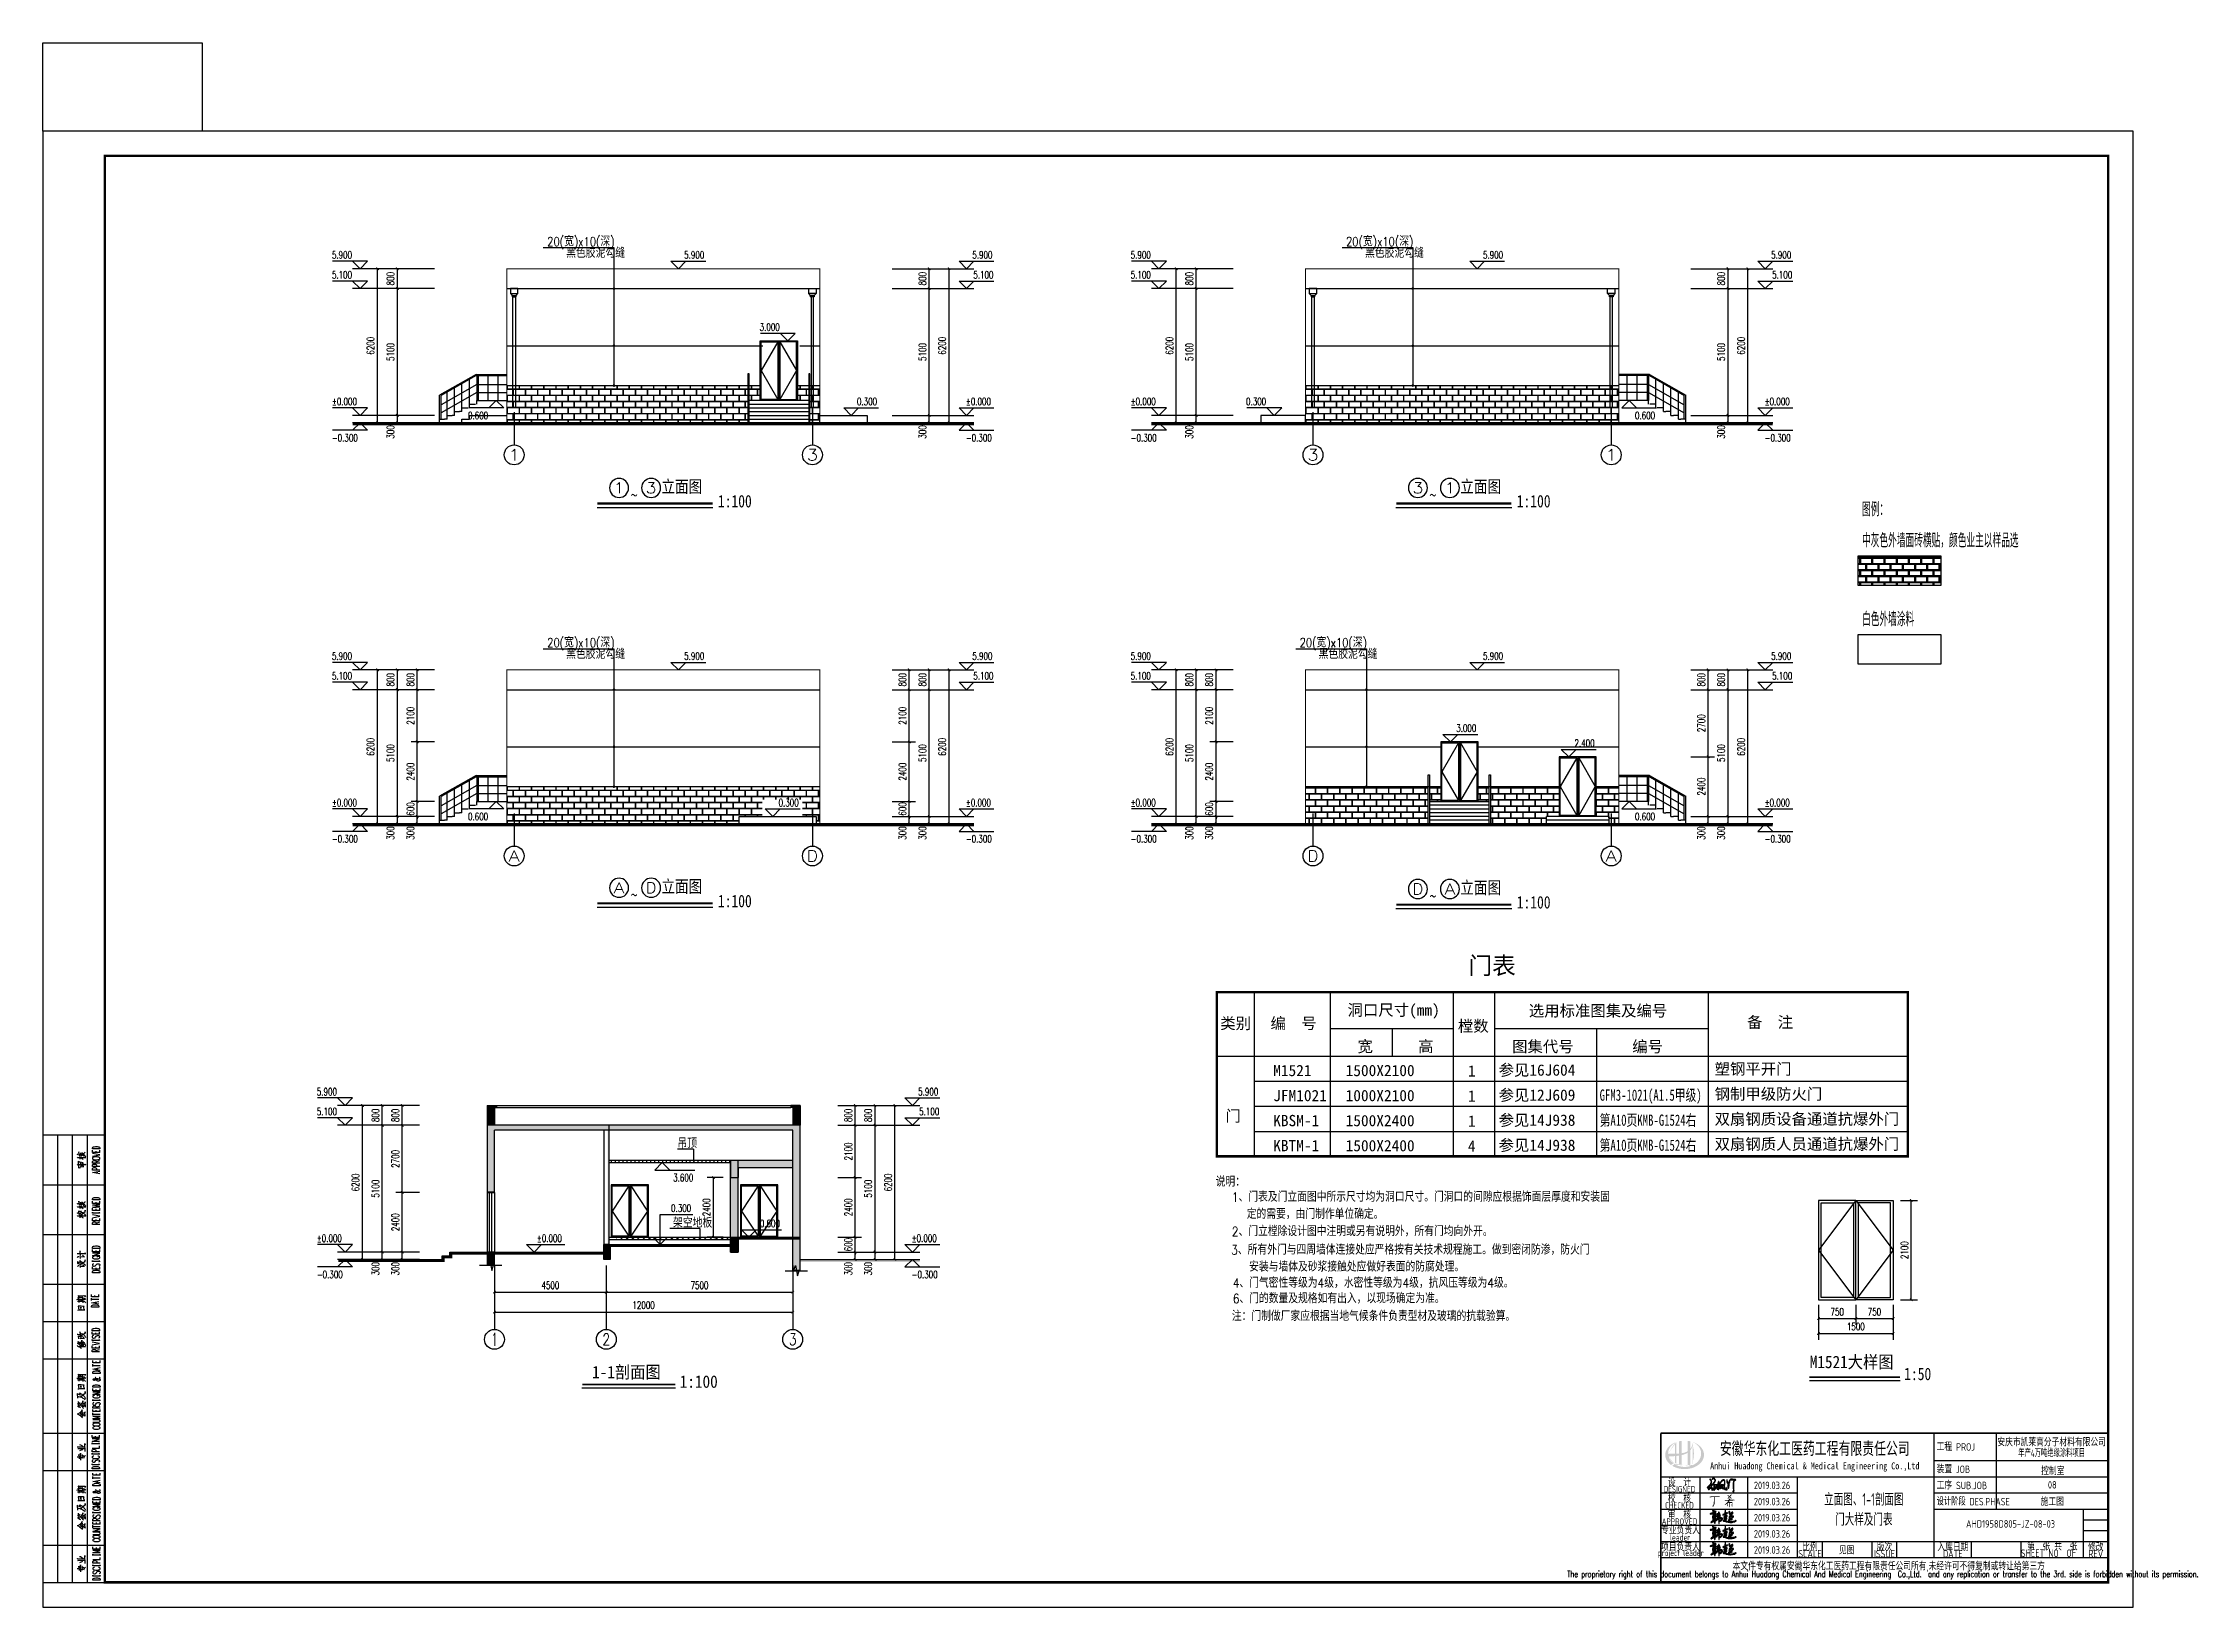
# Model space of a CAD drawing. Extents: x 5066963 to 5185393, y -485691 to -238129.
# Drawn here: x 5095824 to 5181862, y -485691 to -422737 of the extents above; entities that cross this region are included whole.
import ezdxf
from ezdxf.enums import TextEntityAlignment as Align

# ---------------------------------------------------------------- set-up
doc = ezdxf.new("R2010")
doc.units = 0
doc.header["$LTSCALE"] = 1000
doc.header["$MEASUREMENT"] = 0
doc.linetypes.add('DASH', pattern=[0.35, 0.25, -0.1])
doc.layers.get('0').update_dxf_attribs({"linetype": 'CONTINUOUS'})
doc.layers.get('Defpoints').update_dxf_attribs({"linetype": 'CONTINUOUS'})
doc.layers.add('_0', color=7, linetype='CONTINUOUS', lineweight=25)
for name, color, linetype in [('AXIS', 3, 'CONTINUOUS'), ('AXIS_TEXT', 7, 'CONTINUOUS'), ('DIM', 7, 'CONTINUOUS'), ('DIM_ELEV', 3, 'CONTINUOUS'), ('DIM_SYMB', 3, 'CONTINUOUS'), ('E_STRM', 7, 'CONTINUOUS'), ('HATCH', 8, 'CONTINUOUS'), ('LAYER1', 143, 'CONTINUOUS'), ('PUB_DIM', 3, 'CONTINUOUS'), ('PUB_HATCH', 8, 'CONTINUOUS'), ('PUB_TEXT', 7, 'CONTINUOUS'), ('PUB_TITLE', 4, 'CONTINUOUS'), ('PUB_WALL', 9, 'CONTINUOUS'), ('S-COLU_DIM', 3, 'CONTINUOUS'), ('WALL', 2, 'CONTINUOUS'), ('WINDOW', 4, 'CONTINUOUS'), ('剖面', 233, 'CONTINUOUS'), ('图名', 15, 'CONTINUOUS'), ('填充', 251, 'CONTINUOUS'), ('文字', 11, 'CONTINUOUS')]:
    doc.layers.add(name, color=color, linetype=linetype)
doc.styles.add('-宋体', font='', dxfattribs={"width": 0.8})
doc.styles.add('_HZTXT', font='txt.shx', dxfattribs={"width": 0.8, "bigfont": 'HZTXT.shx'})
doc.styles.add('_TCH_AXIS', font='COMPLEX', dxfattribs={"bigfont": 'GBCBIG'})
doc.styles.add('_TCH_DIM', font='SIMPLEX', dxfattribs={"bigfont": 'GBCBIG'})
doc.styles.add('_TCH_DIM_T3', font='SIMPLEX', dxfattribs={"width": 0.705882, "bigfont": 'GBCBIG'})
doc.styles.add('AHD', font='sceie.shx', dxfattribs={"width": 0.7, "bigfont": 'sceic.shx'})
doc.styles.add('COMPLEX', font='COMPLEX')
doc.styles.add('ECEC_TQ', font='txt_l.shx', dxfattribs={"bigfont": 'hztxt_l.shx'})
doc.styles.add('HZ1', font='txt.shx', dxfattribs={"bigfont": 'hzdx.shx'})
doc.styles.add('sceie', font='sceie.shx', dxfattribs={"bigfont": 'sceic.shx'})
doc.styles.add('STYLE-黑体', font='simhei.ttf')
doc.styles.add('宋体', font='', dxfattribs={"width": 0.7})
doc.styles.get('-宋体').set_extended_font_data('SimSun')
doc.styles.get('宋体').set_extended_font_data('SimSun')
doc.dimstyles.new('_TCH_ARCH&&100', dxfattribs={"dimtxt": 297.5, "dimasz": 100, "dimexe": 250, "dimexo": 300, "dimgap": 126.25, "dimtad": 1, "dimdec": 0, "dimzin": 0, "dimdsep": 46, "dimtxsty": '_TCH_DIM_T3', "dimblk": 'ARCHTICK', "dimcen": 0.09, "dimclrt": 7, "dimazin": 2, "dimtfac": 1, "dimtdec": 0, "dimtix": 1, "dimtmove": 2, "dimatfit": 3, "dimfxl": 0, "dimtolj": 1, "dimtzin": 0, "dimarcsym": 0})

msp = doc.modelspace()

# ---------------------------------------------------------------- texts
at = {"color": 4, "style": 'HZ1', "width": 0.85}
for s, p in [('说明：', (5143014.9, -468761.4, -35845)), ('1、门表及门立面图中所示尺寸均为洞口尺寸。门洞口的间隙应根据饰面层厚度和安装固', (5143664.5, -469371.2, -47793.3)), ('定的需要，由门制作单位确定。', (5144262.7, -470060.7, -47793.3)), ('2、门立樘除设计图中注明或另有说明外，所有门均向外开。', (5143664.5, -470754.2, -47793.3)), ('3、所有外门与四周墙体连接处应严格按有关技术规程施工。做到密闭防渗，防火门', (5143637.1, -471496.7, -35845)), ('安装与墙体及砂浆接触处应做好表面的防腐处理。', (5144361.4, -472180.8, -35845)), ('4、门气密性等级为4级，水密性等级为4级，抗风压等级为4级。', (5143699.5, -472831.3, -35845)), ('6、门的数量及规格如有出入，以现场确定为准。', (5143699.5, -473454.9, -35845)), ('注：门制做厂家应根据当地气候条件负责型材及玻璃的抗载验算。', (5143664.5, -474167.8, -47793.3))]:
    msp.add_text(s, height=370, dxfattribs=at).set_placement(p)
for s, height, style, width, p in [('安徽华东化工医药工程有限责任公司', 500, '宋体', 0.7, (5167119, -479290.7)), ('安庆市凯莱高分子材料有限公司', 300, 'sceie', 0.8, (5176647.8, -479020.6)), ('Anhui Huadong Chemical & Medical Engineering Co.,Ltd', 280, '宋体', 0.85, (5167119, -480040.7)), ('年产4万吨绝缘涂料项目', 300, 'sceie', 0.65, (5176647.8, -479455.6)), ('控制室', 300, 'sceie', 0.8, (5176695.6, -480176.7)), ('DESIGNED', 250, 'AHD', 0.8, (5161674.1, -480940.7)), ('DESIGNED', 250, 'AHD', 0.8, (5161674.1, -480940.7)), ('设  计', 300, 'AHD', 0.8, (5161674.1, -480640.7)), ('设  计', 300, 'AHD', 0.8, (5161674.1, -480640.7)), ('2019.03.26', 300, 'AHD', 0.8, (5165398.9, -480787.4)), ('08', 300, 'sceie', 0.8, (5176674.1, -480765.7)), ('CHECKED', 250, 'AHD', 0.8, (5161674.1, -481590.7)), ('CHECKED', 250, 'AHD', 0.8, (5161674.1, -481590.7)), ('校  核', 300, 'AHD', 0.8, (5161674.1, -481290.7)), ('校  核', 300, 'AHD', 0.8, (5161674.1, -481290.7)), ('审  核', 300, 'AHD', 0.8, (5161674.1, -481940.7)), ('审  核', 300, 'AHD', 0.8, (5161674.1, -481940.7)), ('2019.03.26', 300, 'AHD', 0.8, (5165398.9, -481437.4)), ('立面图、1-1剖面图', 500, 'AHD', 0.7, (5169093, -481323.9)), ('施工图', 300, 'sceie', 0.8, (5176674.1, -481415.7)), ('APPROVED', 250, 'AHD', 0.8, (5161674.1, -482240.7)), ('APPROVED', 250, 'AHD', 0.8, (5161674.1, -482240.7)), ('专业负责人', 300, 'AHD', 0.8, (5161717.1, -482560.7)), ('2019.03.26', 300, 'AHD', 0.8, (5165398.9, -482087.4)), ('2019.03.26', 300, 'AHD', 0.8, (5165398.9, -482737.4)), ('门大样及门表', 500, 'AHD', 0.7, (5169093, -482132.9)), ('project leader', 250, 'AHD', 0.8, (5161724.1, -483540.7)), ('项目负责人', 300, 'AHD', 0.8, (5161714.1, -483240.7)), ('leader', 250, 'AHD', 0.8, (5161704.1, -482880.7)), ('2019.03.26', 300, 'AHD', 0.8, (5165398.9, -483387.4)), ('SCALE', 300, 'sceie', 0.8, (5166924.1, -483540.7)), ('比例', 300, 'sceie', 0.8, (5166924.1, -483240.7)), ('见图', 300, 'sceie', 0.8, (5168400, -483377.7)), ('ISSUE', 300, 'sceie', 0.8, (5169924.1, -483540.7)), ('版次', 300, 'sceie', 0.8, (5169924.1, -483240.7)), ('入库日期', 300, 'sceie', 0.8, (5172674.1, -483240.7)), ('DATE', 300, 'sceie', 0.8, (5172674.1, -483540.7)), ('SHEET NO  OF  ', 300, 'sceie', 0.8, (5176674.1, -483515.7)), ('第  张 共  张', 300, 'sceie', 0.8, (5176674.1, -483215.7)), ('REV', 300, 'sceie', 0.8, (5178424.1, -483540.7)), ('修改', 300, 'sceie', 0.8, (5178424.1, -483240.7)), ('The proprietary right of this document belongs to Anhui Huadong Chemical And Medical Engineering  Co.,Ltd.  and any replication or transfer to the 3rd. side is forbidden without its permission. ', 250, 'ECEC_TQ', 0.72, (5169924.1, -484390.7)), ('本文件专有权属安徽华东化工医药工程有限责任公司所有,未经许可不得复制或转让给第三方', 300, 'sceie', 0.8, (5170095.2, -484039.7))]:
    msp.add_text(s, height=height, dxfattribs=dict(style=style, width=width)).set_placement(p, align=Align.MIDDLE)
at = {"style": 'sceie'}
for s, width, p in [('工程 PROJ', 0.8, (5172021, -479390.7)), ('装置 JOB', 0.8, (5172021, -480290.7)), ('工序 SUB.JOB', 0.8, (5172021, -480940.7)), ('设计阶段 DES.PHASE', 0.75, (5172021, -481590.7))]:
    msp.add_text(s, height=300, dxfattribs=dict(at, width=width)).set_placement(p)
at = {"style": 'sceie', "width": 0.8}
msp.add_attdef('AHD1958D805-JZ-08-03', text='200320-02-040', height=300, dxfattribs=at).set_placement((5174994.9, -482337), align=Align.MIDDLE)
at = {"layer": 'AXIS_TEXT', "style": '_TCH_AXIS'}
for s, width, p, p2 in [('1', 2.333333, (5114563.6, -439547.1), (5115016.1, -439547.1)), ('3', 1.5, (5126563.6, -439547.1), (5127016.1, -439547.1)), ('3', 1.5, (5146703, -439547.1), (5147155.5, -439547.1)), ('1', 2.333333, (5158703, -439547.1), (5159155.5, -439547.1)), ('A', 1.166667, (5114563.6, -455686.4), (5115016.1, -455686.4)), ('D', 1.235294, (5126563.6, -455686.4), (5127016.1, -455686.4)), ('D', 1.235294, (5146703, -455686.4), (5147155.5, -455686.4)), ('A', 1.166667, (5158703, -455686.4), (5159155.5, -455686.4))]:
    msp.add_text(s, height=452.5, dxfattribs=dict(at, width=width)).set_placement(p, p2, align=Align.FIT)
at = {"layer": 'PUB_DIM', "style": '_HZTXT', "width": 0.8}
for s, p in [('20(宽)x10(深) ', (5116121.1, -430920.8, 3517.8)), ('黑色胶泥勾缝', (5116882.9, -431385.4, 3517.8)), ('20(宽)x10(深) ', (5148260.5, -430920.8, 3517.8)), ('黑色胶泥勾缝', (5149022.2, -431385.4, 3517.8)), ('20(宽)x10(深) ', (5116121.1, -447060, 3517.8)), ('黑色胶泥勾缝', (5116882.9, -447524.6, 3517.8)), ('20(宽)x10(深) ', (5146393.4, -447060, 3517.8)), ('黑色胶泥勾缝', (5147155.1, -447524.6, 3517.8)), ('吊顶', (5121359.5, -467214.6)), (' 架空地板', (5120920.1, -470412.7))]:
    msp.add_text(s, height=365.69, dxfattribs=at).set_placement(p)
at = {"layer": 'PUB_TEXT', "style": '_TCH_DIM', "width": 0.705882}
for s, p in [('5.900', (5107456.4, -431424.8)), ('5.900', (5121630.4, -431424.8)), ('5.900', (5133223.4, -431424.8)), ('5.900', (5139595.7, -431424.8)), ('5.900', (5153769.7, -431424.8)), ('5.900', (5165362.7, -431424.8)), ('5.100', (5107456.4, -432224.8)), ('5.100', (5133263.4, -432224.8)), ('5.100', (5139595.7, -432224.8)), ('5.100', (5165402.7, -432224.8)), ('3.000', (5124666.7, -434325)), ('%%P0.000', (5107456.4, -437325)), ('0.300', (5128581.3, -437325)), ('%%P0.000', (5132963.4, -437325)), ('%%P0.000', (5139595.7, -437325)), ('0.300', (5144237.8, -437325)), ('%%P0.000', (5165102.7, -437325)), ('0.600', (5112934.2, -437885)), ('0.600', (5159884.8, -437885)), ('-0.300', (5107456.4, -438785)), ('-0.300', (5132963.4, -438785)), ('-0.300', (5139595.7, -438785)), ('-0.300', (5165102.7, -438785)), ('5.900', (5107456.4, -447564)), ('5.900', (5121630.4, -447564)), ('5.900', (5133223.4, -447564)), ('5.900', (5139595.7, -447564)), ('5.900', (5153769.7, -447564)), ('5.900', (5165362.7, -447564)), ('5.100', (5107456.4, -448364)), ('5.100', (5133263.4, -448364)), ('5.100', (5139595.7, -448364)), ('5.100', (5165402.7, -448364)), ('3.000', (5152691.5, -450464.2)), ('2.400', (5157452.1, -451065.6)), ('%%P0.000', (5107456.4, -453464.2)), ('0.300', (5125427.1, -453464.2)), ('%%P0.000', (5132963.4, -453464.2)), ('%%P0.000', (5139595.7, -453464.2)), ('%%P0.000', (5165102.7, -453464.2)), ('0.600', (5112934.2, -454024.2)), ('0.600', (5159884.8, -454024.2)), ('-0.300', (5107456.4, -454924.2)), ('-0.300', (5132963.4, -454924.2)), ('-0.300', (5139595.7, -454924.2)), ('-0.300', (5165102.7, -454924.2)), ('5.900', (5106850.6, -465094)), ('5.900', (5131044.3, -465094)), ('5.100', (5106850.6, -465894)), ('5.100', (5131084.3, -465894)), ('%%P0.000', (5106850.6, -470994.2)), ('%%P0.000', (5130784.3, -470994.2)), ('-0.300', (5106850.6, -472454.2)), ('-0.300', (5130784.3, -472454.2))]:
    msp.add_text(s, height=297.5, dxfattribs=at).set_placement(p)
at = {"layer": 'PUB_TEXT', "color": 7, "linetype": 'Continuous', "style": 'STYLE-黑体', "width": 0.5}
for s, height, p in [('图例：', 499.79, (5169020.3, -441739.7)), ('中灰色外墙面砖横贴，颜色业主以样品选', 499.794, (5169020.3, -442992.4)), ('白色外墙涂料', 499.79, (5169020.3, -446160.7))]:
    msp.add_text(s, height=height, dxfattribs=at).set_placement(p)
at = {"layer": 'PUB_TEXT', "linetype": 'Continuous', "style": '-宋体'}
for s, height, p in [('门表', 700, (5153179.8, -460219.1)), ('类别', 453.6, (5143199.2, -462421.6)), ('编  号', 453.6, (5145219.4, -462421.6)), ('洞口尺寸(mm)', 453.6, (5148321, -461886.3)), ('樘数', 453.6, (5152758.1, -462528.8)), ('选用标准图集及编号', 453.6, (5155613.5, -461915.1)), ('备  注', 453.6, (5164391.5, -462373.5)), ('宽', 453.6, (5148722.7, -463350.4)), ('高', 453.6, (5151159.4, -463350.4)), ('图集代号', 453.6, (5154941.6, -463354.1)), ('编号', 453.6, (5159772.6, -463354.1)), ('1', 453.6, (5153162.5, -464339.3)), ('1', 453.6, (5153162.5, -465347.3)), ('门', 453.6, (5143407.5, -466145.9)), ('1', 453.6, (5153162.5, -466355.3)), ('4', 453.6, (5153162.5, -467363.3))]:
    msp.add_text(s, height=height, dxfattribs=at).set_placement(p)
at = {"layer": 'PUB_TEXT', "color": 6, "linetype": 'Continuous', "style": '-宋体'}
for s, p in [('塑钢平开门', (5163088.5, -464256)), ('参见16J604', (5154397.9, -464301)), ('参见12J609', (5154397.9, -465309)), ('钢制甲级防火门', (5163088.5, -465264)), ('参见14J938', (5154397.9, -466317)), ('双扇钢质设备通道抗爆外门', (5163088.5, -466272)), ('参见14J938', (5154397.9, -467325)), ('双扇钢质人员通道抗爆外门', (5163088.5, -467280))]:
    msp.add_text(s, height=453.6, dxfattribs=at).set_placement(p)
at = {"layer": 'PUB_TEXT', "color": 4, "linetype": 'Continuous', "style": '-宋体'}
for s, p in [('M1521', (5145328.6, -464319)), ('1500X2100', (5148242.6, -464319)), ('JFM1021', (5145328.6, -465327)), ('1000X2100', (5148242.6, -465327)), ('KBSM-1', (5145328.6, -466335)), ('1500X2400', (5148242.6, -466335)), ('KBTM-1', (5145328.6, -467343)), ('1500X2400', (5148242.6, -467343))]:
    msp.add_text(s, height=453.6, dxfattribs=at).set_placement(p)
at = {"layer": 'PUB_TEXT', "color": 6, "linetype": 'Continuous', "style": '-宋体', "width": 0.7}
for s, p in [('GFM3-1021(A1.5甲级)', (5158462.5, -465309)), ('第A10页KMB-G1524右', (5158463.7, -466317)), ('第A10页KMB-G1524右', (5158463.7, -467325))]:
    msp.add_text(s, height=453.6, dxfattribs=at).set_placement(p)
at = {"layer": 'PUB_TEXT', "color": 0, "style": '_TCH_DIM', "width": 0.705882}
for s, p in [('3.600', (5121186.3, -468554.2)), ('0.300', (5121103, -469777.4)), ('0.600', (5124672.9, -470394.2)), ('%%P0.000', (5115702.9, -470994.2))]:
    msp.add_text(s, height=297.5, dxfattribs=at).set_placement(p)
at = {"layer": '图名', "style": '宋体'}
for s, width, p in [('立面图', 0.8, (5120717.2, -440844.5)), ('立面图', 0.8, (5152856.5, -440844.5)), ('~', 0.8, (5119479.1, -441191.8)), ('1:100', 0.8, (5122988.4, -441433.5)), ('~', 0.8, (5151618.5, -441191.8)), ('1:100', 0.8, (5155127.8, -441433.5)), ('立面图', 0.8, (5120717.2, -456933.7)), ('立面图', 0.8, (5152856.5, -456983.7)), ('~', 0.8, (5119479.1, -457281)), ('1:100', 0.8, (5122988.4, -457522.8)), ('~', 0.8, (5151618.5, -457331)), ('1:100', 0.8, (5155127.8, -457572.8)), ('M1521大样图', 0.9, (5166914.6, -476070.6)), ('1-1剖面图', 0.9, (5117927.3, -476477.9)), ('1:100', 0.9, (5121450.5, -476860.3)), ('1:50', 0.8, (5170715.9, -476551.4))]:
    msp.add_text(s, height=500, dxfattribs=dict(at, width=width)).set_placement(p)

# ---------------------------------------------------------------- blocks, each defined once
blk = doc.blocks.new('_ArchTick')
at = {"color": 0, "linetype": 'ByBlock', "const_width": 0.4}
blk.add_lwpolyline([(-0.5, -0.5), (0.5, 0.5)], dxfattribs=at)
blk = doc.blocks.new('*D81')
at = {"layer": 'Defpoints', "color": 0}
for p in [(5170270, -469322), (5170999, -469322), (5170270, -473322)]:
    blk.add_point(p, dxfattribs=at)
at = {"layer": 'PUB_DIM', "color": 0, "lineweight": -2}
for p, q in [((5170570, -469322), (5171249, -469322)), ((5170999, -473322), (5170999, -469322)), ((5170570, -473322), (5171249, -473322))]:
    blk.add_line(p, q, dxfattribs=at)
at = {"layer": 'PUB_DIM', "color": 0, "lineweight": -2, "xscale": 100, "yscale": 100, "zscale": 100}
for p, rotation in [((5170999, -469322), 90), ((5170999, -473322), 270)]:
    blk.add_blockref('_ArchTick', p, dxfattribs=dict(at, rotation=rotation))
at = {"layer": 'PUB_DIM', "color": 7, "insert": (5170724, -471322), "char_height": 297.5, "attachment_point": 5, "rotation": 90, "style": '_TCH_DIM_T3'}
blk.add_mtext('\\A1;2100', dxfattribs=at)
blk = doc.blocks.new('*D82')
at = {"layer": 'Defpoints', "color": 0}
for p in [(5167270, -473472), (5170270, -473472), (5170270, -474674)]:
    blk.add_point(p, dxfattribs=at)
at = {"layer": 'PUB_DIM', "color": 0, "lineweight": -2}
for p, q in [((5167270, -473772), (5167270, -474924)), ((5170270, -473772), (5170270, -474924)), ((5167270, -474674), (5170270, -474674))]:
    blk.add_line(p, q, dxfattribs=at)
at = {"layer": 'PUB_DIM', "color": 0, "lineweight": -2, "xscale": 100, "yscale": 100, "zscale": 100, "rotation": 180}
blk.add_blockref('_ArchTick', (5167270, -474674), dxfattribs=at)
at = {"layer": 'PUB_DIM', "color": 0, "lineweight": -2, "xscale": 100, "yscale": 100, "zscale": 100}
blk.add_blockref('_ArchTick', (5170270, -474674), dxfattribs=at)
at = {"layer": 'PUB_DIM', "color": 7, "insert": (5168770, -474399), "char_height": 297.5, "attachment_point": 5, "style": '_TCH_DIM_T3'}
blk.add_mtext('\\A1;1500', dxfattribs=at)
blk = doc.blocks.new('*D83')
at = {"layer": 'Defpoints', "color": 0}
for p in [(5167270, -473222), (5168770, -473222), (5168770, -474074)]:
    blk.add_point(p, dxfattribs=at)
at = {"layer": 'PUB_DIM', "color": 0, "lineweight": -2}
for p, q in [((5167270, -473522), (5167270, -474324)), ((5168770, -473522), (5168770, -474324)), ((5167270, -474074), (5168770, -474074))]:
    blk.add_line(p, q, dxfattribs=at)
at = {"layer": 'PUB_DIM', "color": 0, "lineweight": -2, "xscale": 100, "yscale": 100, "zscale": 100, "rotation": 180}
blk.add_blockref('_ArchTick', (5167270, -474074), dxfattribs=at)
at = {"layer": 'PUB_DIM', "color": 0, "lineweight": -2, "xscale": 100, "yscale": 100, "zscale": 100}
blk.add_blockref('_ArchTick', (5168770, -474074), dxfattribs=at)
at = {"layer": 'PUB_DIM', "color": 7, "insert": (5168020, -473799), "char_height": 297.5, "attachment_point": 5, "style": '_TCH_DIM_T3'}
blk.add_mtext('\\A1;750', dxfattribs=at)
blk = doc.blocks.new('*D84')
at = {"layer": 'Defpoints', "color": 0}
for p in [(5168770, -473222), (5170270, -473222), (5170270, -474074)]:
    blk.add_point(p, dxfattribs=at)
at = {"layer": 'PUB_DIM', "color": 0, "lineweight": -2}
for p, q in [((5168770, -473522), (5168770, -474324)), ((5170270, -473522), (5170270, -474324)), ((5168770, -474074), (5170270, -474074))]:
    blk.add_line(p, q, dxfattribs=at)
at = {"layer": 'PUB_DIM', "color": 0, "lineweight": -2, "xscale": 100, "yscale": 100, "zscale": 100, "rotation": 180}
blk.add_blockref('_ArchTick', (5168770, -474074), dxfattribs=at)
at = {"layer": 'PUB_DIM', "color": 0, "lineweight": -2, "xscale": 100, "yscale": 100, "zscale": 100}
blk.add_blockref('_ArchTick', (5170270, -474074), dxfattribs=at)
at = {"layer": 'PUB_DIM', "color": 7, "insert": (5169520, -473799), "char_height": 297.5, "attachment_point": 5, "style": '_TCH_DIM_T3'}
blk.add_mtext('\\A1;750', dxfattribs=at)
blk = doc.blocks.new('*D113')
at = {"layer": 'Defpoints', "color": 0}
for p in [(5127517, -471399), (5128510, -471399), (5127517, -471699)]:
    blk.add_point(p, dxfattribs=at)
at = {"layer": 'PUB_DIM', "color": 0, "lineweight": -2}
for p, q in [((5127817, -471399), (5128760, -471399)), ((5128510, -471699), (5128510, -471399)), ((5127817, -471699), (5128760, -471699))]:
    blk.add_line(p, q, dxfattribs=at)
at = {"layer": 'PUB_DIM', "color": 0, "lineweight": -2, "xscale": 100, "yscale": 100, "zscale": 100}
for p, rotation in [((5128510, -471399), 90), ((5128510, -471699), 270)]:
    blk.add_blockref('_ArchTick', p, dxfattribs=dict(at, rotation=rotation))
at = {"layer": 'PUB_DIM', "color": 7, "insert": (5128235, -472069), "char_height": 297.5, "attachment_point": 5, "rotation": 90, "style": '_TCH_DIM_T3'}
blk.add_mtext('\\A1;300', dxfattribs=at)
blk = doc.blocks.new('*D114')
at = {"layer": 'Defpoints', "color": 0}
for p in [(5127517, -470799), (5127517, -471399), (5128510, -470799)]:
    blk.add_point(p, dxfattribs=at)
at = {"layer": 'PUB_DIM', "color": 0, "lineweight": -2}
for p, q in [((5127817, -470799), (5128760, -470799)), ((5127817, -471399), (5128760, -471399)), ((5128510, -470799), (5128510, -470699)), ((5128510, -471399), (5128510, -470799)), ((5128510, -471399), (5128510, -471499))]:
    blk.add_line(p, q, dxfattribs=at)
at = {"layer": 'PUB_DIM', "color": 0, "lineweight": -2, "xscale": 100, "yscale": 100, "zscale": 100}
for p, rotation in [((5128510, -470799), 270), ((5128510, -471399), 90)]:
    blk.add_blockref('_ArchTick', p, dxfattribs=dict(at, rotation=rotation))
at = {"layer": 'PUB_DIM', "color": 7, "insert": (5128235, -471099), "char_height": 297.5, "attachment_point": 5, "rotation": 90, "style": '_TCH_DIM_T3'}
blk.add_mtext('\\A1;600', dxfattribs=at)
blk = doc.blocks.new('*D115')
at = {"layer": 'Defpoints', "color": 0}
for p in [(5127517, -468399), (5128510, -468399), (5127517, -470799)]:
    blk.add_point(p, dxfattribs=at)
at = {"layer": 'PUB_DIM', "color": 0, "lineweight": -2}
for p, q in [((5127817, -468399), (5128760, -468399)), ((5128510, -470799), (5128510, -468399)), ((5127817, -470799), (5128760, -470799))]:
    blk.add_line(p, q, dxfattribs=at)
at = {"layer": 'PUB_DIM', "color": 0, "lineweight": -2, "xscale": 100, "yscale": 100, "zscale": 100}
for p, rotation in [((5128510, -468399), 90), ((5128510, -470799), 270)]:
    blk.add_blockref('_ArchTick', p, dxfattribs=dict(at, rotation=rotation))
at = {"layer": 'PUB_DIM', "color": 7, "insert": (5128235, -469599), "char_height": 297.5, "attachment_point": 5, "rotation": 90, "style": '_TCH_DIM_T3'}
blk.add_mtext('\\A1;2400', dxfattribs=at)
blk = doc.blocks.new('*D116')
at = {"layer": 'Defpoints', "color": 0}
for p in [(5127517, -466299), (5128510, -466299), (5127517, -468399)]:
    blk.add_point(p, dxfattribs=at)
at = {"layer": 'PUB_DIM', "color": 0, "lineweight": -2}
for p, q in [((5127817, -466299), (5128760, -466299)), ((5128510, -468399), (5128510, -466299)), ((5127817, -468399), (5128760, -468399))]:
    blk.add_line(p, q, dxfattribs=at)
at = {"layer": 'PUB_DIM', "color": 0, "lineweight": -2, "xscale": 100, "yscale": 100, "zscale": 100}
for p, rotation in [((5128510, -466299), 90), ((5128510, -468399), 270)]:
    blk.add_blockref('_ArchTick', p, dxfattribs=dict(at, rotation=rotation))
at = {"layer": 'PUB_DIM', "color": 7, "insert": (5128235, -467349), "char_height": 297.5, "attachment_point": 5, "rotation": 90, "style": '_TCH_DIM_T3'}
blk.add_mtext('\\A1;2100', dxfattribs=at)
blk = doc.blocks.new('*D117')
at = {"layer": 'Defpoints', "color": 0}
for p in [(5127517, -465499), (5127517, -466299), (5128510, -465499)]:
    blk.add_point(p, dxfattribs=at)
at = {"layer": 'PUB_DIM', "color": 0, "lineweight": -2}
for p, q in [((5127817, -465499), (5128760, -465499)), ((5127817, -466299), (5128760, -466299)), ((5128510, -466299), (5128510, -465499))]:
    blk.add_line(p, q, dxfattribs=at)
at = {"layer": 'PUB_DIM', "color": 0, "lineweight": -2, "xscale": 100, "yscale": 100, "zscale": 100}
for p, rotation in [((5128510, -465499), 90), ((5128510, -466299), 270)]:
    blk.add_blockref('_ArchTick', p, dxfattribs=dict(at, rotation=rotation))
at = {"layer": 'PUB_DIM', "color": 7, "insert": (5128235, -465899), "char_height": 297.5, "attachment_point": 5, "rotation": 90, "style": '_TCH_DIM_T3'}
blk.add_mtext('\\A1;800', dxfattribs=at)
blk = doc.blocks.new('*D118')
at = {"layer": 'Defpoints', "color": 0}
for p in [(5110285, -471399), (5111278, -471399), (5111278, -471699)]:
    blk.add_point(p, dxfattribs=at)
at = {"layer": 'PUB_DIM', "color": 0, "lineweight": -2}
for p, q in [((5110978, -471399), (5110035, -471399)), ((5110285, -471699), (5110285, -471399)), ((5110978, -471699), (5110035, -471699))]:
    blk.add_line(p, q, dxfattribs=at)
at = {"layer": 'PUB_DIM', "color": 0, "lineweight": -2, "xscale": 100, "yscale": 100, "zscale": 100}
for p, rotation in [((5110285, -471399), 90), ((5110285, -471699), 270)]:
    blk.add_blockref('_ArchTick', p, dxfattribs=dict(at, rotation=rotation))
at = {"layer": 'PUB_DIM', "color": 7, "insert": (5110010, -472069), "char_height": 297.5, "attachment_point": 5, "rotation": 90, "style": '_TCH_DIM_T3'}
blk.add_mtext('\\A1;300', dxfattribs=at)
blk = doc.blocks.new('*D119')
at = {"layer": 'Defpoints', "color": 0}
for p in [(5110285, -468999), (5111278, -468999), (5111278, -471399)]:
    blk.add_point(p, dxfattribs=at)
at = {"layer": 'PUB_DIM', "color": 0, "lineweight": -2}
for p, q in [((5110978, -468999), (5110035, -468999)), ((5110285, -471399), (5110285, -468999)), ((5110978, -471399), (5110035, -471399))]:
    blk.add_line(p, q, dxfattribs=at)
at = {"layer": 'PUB_DIM', "color": 0, "lineweight": -2, "xscale": 100, "yscale": 100, "zscale": 100}
for p, rotation in [((5110285, -468999), 90), ((5110285, -471399), 270)]:
    blk.add_blockref('_ArchTick', p, dxfattribs=dict(at, rotation=rotation))
at = {"layer": 'PUB_DIM', "color": 7, "insert": (5110010, -470199), "char_height": 297.5, "attachment_point": 5, "rotation": 90, "style": '_TCH_DIM_T3'}
blk.add_mtext('\\A1;2400', dxfattribs=at)
blk = doc.blocks.new('*D120')
at = {"layer": 'Defpoints', "color": 0}
for p in [(5110285, -466299), (5111278, -466299), (5111278, -468999)]:
    blk.add_point(p, dxfattribs=at)
at = {"layer": 'PUB_DIM', "color": 0, "lineweight": -2}
for p, q in [((5110978, -466299), (5110035, -466299)), ((5110285, -468999), (5110285, -466299)), ((5110978, -468999), (5110035, -468999))]:
    blk.add_line(p, q, dxfattribs=at)
at = {"layer": 'PUB_DIM', "color": 0, "lineweight": -2, "xscale": 100, "yscale": 100, "zscale": 100}
for p, rotation in [((5110285, -466299), 90), ((5110285, -468999), 270)]:
    blk.add_blockref('_ArchTick', p, dxfattribs=dict(at, rotation=rotation))
at = {"layer": 'PUB_DIM', "color": 7, "insert": (5110010, -467649), "char_height": 297.5, "attachment_point": 5, "rotation": 90, "style": '_TCH_DIM_T3'}
blk.add_mtext('\\A1;2700', dxfattribs=at)
blk = doc.blocks.new('*D121')
at = {"layer": 'Defpoints', "color": 0}
for p in [(5110285, -465499), (5111278, -465499), (5111278, -466299)]:
    blk.add_point(p, dxfattribs=at)
at = {"layer": 'PUB_DIM', "color": 0, "lineweight": -2}
for p, q in [((5110978, -465499), (5110035, -465499)), ((5110978, -466299), (5110035, -466299)), ((5110285, -466299), (5110285, -465499))]:
    blk.add_line(p, q, dxfattribs=at)
at = {"layer": 'PUB_DIM', "color": 0, "lineweight": -2, "xscale": 100, "yscale": 100, "zscale": 100}
for p, rotation in [((5110285, -465499), 90), ((5110285, -466299), 270)]:
    blk.add_blockref('_ArchTick', p, dxfattribs=dict(at, rotation=rotation))
at = {"layer": 'PUB_DIM', "color": 7, "insert": (5110010, -465899), "char_height": 297.5, "attachment_point": 5, "rotation": 90, "style": '_TCH_DIM_T3'}
blk.add_mtext('\\A1;800', dxfattribs=at)
blk = doc.blocks.new('*D122')
at = {"layer": 'Defpoints', "color": 0}
for p in [(5161835, -453869), (5161835, -454169), (5162829, -453869)]:
    blk.add_point(p, dxfattribs=at)
at = {"layer": 'PUB_DIM', "color": 0, "lineweight": -2}
for p, q in [((5162135, -453869), (5163079, -453869)), ((5162135, -454169), (5163079, -454169)), ((5162829, -454169), (5162829, -453869))]:
    blk.add_line(p, q, dxfattribs=at)
at = {"layer": 'PUB_DIM', "color": 0, "lineweight": -2, "xscale": 100, "yscale": 100, "zscale": 100}
for p, rotation in [((5162829, -453869), 90), ((5162829, -454169), 270)]:
    blk.add_blockref('_ArchTick', p, dxfattribs=dict(at, rotation=rotation))
at = {"layer": 'PUB_DIM', "color": 7, "insert": (5162554, -454539), "char_height": 297.5, "attachment_point": 5, "rotation": 90, "style": '_TCH_DIM_T3'}
blk.add_mtext('\\A1;300', dxfattribs=at)
blk = doc.blocks.new('*D123')
at = {"layer": 'Defpoints', "color": 0}
for p in [(5161835, -451469), (5162829, -451469), (5161835, -453869)]:
    blk.add_point(p, dxfattribs=at)
at = {"layer": 'PUB_DIM', "color": 0, "lineweight": -2}
for p, q in [((5162135, -451469), (5163079, -451469)), ((5162829, -453869), (5162829, -451469)), ((5162135, -453869), (5163079, -453869))]:
    blk.add_line(p, q, dxfattribs=at)
at = {"layer": 'PUB_DIM', "color": 0, "lineweight": -2, "xscale": 100, "yscale": 100, "zscale": 100}
for p, rotation in [((5162829, -451469), 90), ((5162829, -453869), 270)]:
    blk.add_blockref('_ArchTick', p, dxfattribs=dict(at, rotation=rotation))
at = {"layer": 'PUB_DIM', "color": 7, "insert": (5162554, -452669), "char_height": 297.5, "attachment_point": 5, "rotation": 90, "style": '_TCH_DIM_T3'}
blk.add_mtext('\\A1;2400', dxfattribs=at)
blk = doc.blocks.new('*D124')
at = {"layer": 'Defpoints', "color": 0}
for p in [(5161835, -448769), (5162829, -448769), (5161835, -451469)]:
    blk.add_point(p, dxfattribs=at)
at = {"layer": 'PUB_DIM', "color": 0, "lineweight": -2}
for p, q in [((5162135, -448769), (5163079, -448769)), ((5162829, -451469), (5162829, -448769)), ((5162135, -451469), (5163079, -451469))]:
    blk.add_line(p, q, dxfattribs=at)
at = {"layer": 'PUB_DIM', "color": 0, "lineweight": -2, "xscale": 100, "yscale": 100, "zscale": 100}
for p, rotation in [((5162829, -448769), 90), ((5162829, -451469), 270)]:
    blk.add_blockref('_ArchTick', p, dxfattribs=dict(at, rotation=rotation))
at = {"layer": 'PUB_DIM', "color": 7, "insert": (5162554, -450119), "char_height": 297.5, "attachment_point": 5, "rotation": 90, "style": '_TCH_DIM_T3'}
blk.add_mtext('\\A1;2700', dxfattribs=at)
blk = doc.blocks.new('*D125')
at = {"layer": 'Defpoints', "color": 0}
for p in [(5161835, -447969), (5162829, -447969), (5161835, -448769)]:
    blk.add_point(p, dxfattribs=at)
at = {"layer": 'PUB_DIM', "color": 0, "lineweight": -2}
for p, q in [((5162135, -447969), (5163079, -447969)), ((5162829, -448769), (5162829, -447969)), ((5162135, -448769), (5163079, -448769))]:
    blk.add_line(p, q, dxfattribs=at)
at = {"layer": 'PUB_DIM', "color": 0, "lineweight": -2, "xscale": 100, "yscale": 100, "zscale": 100}
for p, rotation in [((5162829, -447969), 90), ((5162829, -448769), 270)]:
    blk.add_blockref('_ArchTick', p, dxfattribs=dict(at, rotation=rotation))
at = {"layer": 'PUB_DIM', "color": 7, "insert": (5162554, -448369), "char_height": 297.5, "attachment_point": 5, "rotation": 90, "style": '_TCH_DIM_T3'}
blk.add_mtext('\\A1;800', dxfattribs=at)
blk = doc.blocks.new('*D126')
at = {"layer": 'Defpoints', "color": 0}
for p in [(5143030, -453869), (5144023, -453869), (5144023, -454169)]:
    blk.add_point(p, dxfattribs=at)
at = {"layer": 'PUB_DIM', "color": 0, "lineweight": -2}
for p, q in [((5143723, -453869), (5142780, -453869)), ((5143723, -454169), (5142780, -454169)), ((5143030, -454169), (5143030, -453869))]:
    blk.add_line(p, q, dxfattribs=at)
at = {"layer": 'PUB_DIM', "color": 0, "lineweight": -2, "xscale": 100, "yscale": 100, "zscale": 100}
for p, rotation in [((5143030, -453869), 90), ((5143030, -454169), 270)]:
    blk.add_blockref('_ArchTick', p, dxfattribs=dict(at, rotation=rotation))
at = {"layer": 'PUB_DIM', "color": 7, "insert": (5142755, -454539), "char_height": 297.5, "attachment_point": 5, "rotation": 90, "style": '_TCH_DIM_T3'}
blk.add_mtext('\\A1;300', dxfattribs=at)
blk = doc.blocks.new('*D127')
at = {"layer": 'Defpoints', "color": 0}
for p in [(5143030, -453269), (5144023, -453269), (5144023, -453869)]:
    blk.add_point(p, dxfattribs=at)
at = {"layer": 'PUB_DIM', "color": 0, "lineweight": -2}
for p, q in [((5143723, -453269), (5142780, -453269)), ((5143030, -453269), (5143030, -453169)), ((5143030, -453869), (5143030, -453269)), ((5143723, -453869), (5142780, -453869)), ((5143030, -453869), (5143030, -453969))]:
    blk.add_line(p, q, dxfattribs=at)
at = {"layer": 'PUB_DIM', "color": 0, "lineweight": -2, "xscale": 100, "yscale": 100, "zscale": 100}
for p, rotation in [((5143030, -453269), 270), ((5143030, -453869), 90)]:
    blk.add_blockref('_ArchTick', p, dxfattribs=dict(at, rotation=rotation))
at = {"layer": 'PUB_DIM', "color": 7, "insert": (5142755, -453569), "char_height": 297.5, "attachment_point": 5, "rotation": 90, "style": '_TCH_DIM_T3'}
blk.add_mtext('\\A1;600', dxfattribs=at)
blk = doc.blocks.new('*D128')
at = {"layer": 'Defpoints', "color": 0}
for p in [(5143030, -450869), (5144023, -450869), (5144023, -453269)]:
    blk.add_point(p, dxfattribs=at)
at = {"layer": 'PUB_DIM', "color": 0, "lineweight": -2}
for p, q in [((5143723, -450869), (5142780, -450869)), ((5143030, -453269), (5143030, -450869)), ((5143723, -453269), (5142780, -453269))]:
    blk.add_line(p, q, dxfattribs=at)
at = {"layer": 'PUB_DIM', "color": 0, "lineweight": -2, "xscale": 100, "yscale": 100, "zscale": 100}
for p, rotation in [((5143030, -450869), 90), ((5143030, -453269), 270)]:
    blk.add_blockref('_ArchTick', p, dxfattribs=dict(at, rotation=rotation))
at = {"layer": 'PUB_DIM', "color": 7, "insert": (5142755, -452069), "char_height": 297.5, "attachment_point": 5, "rotation": 90, "style": '_TCH_DIM_T3'}
blk.add_mtext('\\A1;2400', dxfattribs=at)
blk = doc.blocks.new('*D129')
at = {"layer": 'Defpoints', "color": 0}
for p in [(5143030, -448769), (5144023, -448769), (5144023, -450869)]:
    blk.add_point(p, dxfattribs=at)
at = {"layer": 'PUB_DIM', "color": 0, "lineweight": -2}
for p, q in [((5143723, -448769), (5142780, -448769)), ((5143030, -450869), (5143030, -448769)), ((5143723, -450869), (5142780, -450869))]:
    blk.add_line(p, q, dxfattribs=at)
at = {"layer": 'PUB_DIM', "color": 0, "lineweight": -2, "xscale": 100, "yscale": 100, "zscale": 100}
for p, rotation in [((5143030, -448769), 90), ((5143030, -450869), 270)]:
    blk.add_blockref('_ArchTick', p, dxfattribs=dict(at, rotation=rotation))
at = {"layer": 'PUB_DIM', "color": 7, "insert": (5142755, -449819), "char_height": 297.5, "attachment_point": 5, "rotation": 90, "style": '_TCH_DIM_T3'}
blk.add_mtext('\\A1;2100', dxfattribs=at)
blk = doc.blocks.new('*D130')
at = {"layer": 'Defpoints', "color": 0}
for p in [(5143030, -447969), (5144023, -447969), (5144023, -448769)]:
    blk.add_point(p, dxfattribs=at)
at = {"layer": 'PUB_DIM', "color": 0, "lineweight": -2}
for p, q in [((5143723, -447969), (5142780, -447969)), ((5143030, -448769), (5143030, -447969)), ((5143723, -448769), (5142780, -448769))]:
    blk.add_line(p, q, dxfattribs=at)
at = {"layer": 'PUB_DIM', "color": 0, "lineweight": -2, "xscale": 100, "yscale": 100, "zscale": 100}
for p, rotation in [((5143030, -447969), 90), ((5143030, -448769), 270)]:
    blk.add_blockref('_ArchTick', p, dxfattribs=dict(at, rotation=rotation))
at = {"layer": 'PUB_DIM', "color": 7, "insert": (5142755, -448369), "char_height": 297.5, "attachment_point": 5, "rotation": 90, "style": '_TCH_DIM_T3'}
blk.add_mtext('\\A1;800', dxfattribs=at)
blk = doc.blocks.new('*D131')
at = {"layer": 'Defpoints', "color": 0}
for p in [(5129696, -453869), (5129696, -454169), (5130689, -453869)]:
    blk.add_point(p, dxfattribs=at)
at = {"layer": 'PUB_DIM', "color": 0, "lineweight": -2}
for p, q in [((5129996, -453869), (5130939, -453869)), ((5129996, -454169), (5130939, -454169)), ((5130689, -454169), (5130689, -453869))]:
    blk.add_line(p, q, dxfattribs=at)
at = {"layer": 'PUB_DIM', "color": 0, "lineweight": -2, "xscale": 100, "yscale": 100, "zscale": 100}
for p, rotation in [((5130689, -453869), 90), ((5130689, -454169), 270)]:
    blk.add_blockref('_ArchTick', p, dxfattribs=dict(at, rotation=rotation))
at = {"layer": 'PUB_DIM', "color": 7, "insert": (5130414, -454539), "char_height": 297.5, "attachment_point": 5, "rotation": 90, "style": '_TCH_DIM_T3'}
blk.add_mtext('\\A1;300', dxfattribs=at)
blk = doc.blocks.new('*D132')
at = {"layer": 'Defpoints', "color": 0}
for p in [(5129696, -453269), (5130689, -453269), (5129696, -453869)]:
    blk.add_point(p, dxfattribs=at)
at = {"layer": 'PUB_DIM', "color": 0, "lineweight": -2}
for p, q in [((5129996, -453269), (5130939, -453269)), ((5130689, -453269), (5130689, -453169)), ((5130689, -453869), (5130689, -453269)), ((5129996, -453869), (5130939, -453869)), ((5130689, -453869), (5130689, -453969))]:
    blk.add_line(p, q, dxfattribs=at)
at = {"layer": 'PUB_DIM', "color": 0, "lineweight": -2, "xscale": 100, "yscale": 100, "zscale": 100}
for p, rotation in [((5130689, -453269), 270), ((5130689, -453869), 90)]:
    blk.add_blockref('_ArchTick', p, dxfattribs=dict(at, rotation=rotation))
at = {"layer": 'PUB_DIM', "color": 7, "insert": (5130414, -453569), "char_height": 297.5, "attachment_point": 5, "rotation": 90, "style": '_TCH_DIM_T3'}
blk.add_mtext('\\A1;600', dxfattribs=at)
blk = doc.blocks.new('*D133')
at = {"layer": 'Defpoints', "color": 0}
for p in [(5129696, -450869), (5130689, -450869), (5129696, -453269)]:
    blk.add_point(p, dxfattribs=at)
at = {"layer": 'PUB_DIM', "color": 0, "lineweight": -2}
for p, q in [((5129996, -450869), (5130939, -450869)), ((5130689, -453269), (5130689, -450869)), ((5129996, -453269), (5130939, -453269))]:
    blk.add_line(p, q, dxfattribs=at)
at = {"layer": 'PUB_DIM', "color": 0, "lineweight": -2, "xscale": 100, "yscale": 100, "zscale": 100}
for p, rotation in [((5130689, -450869), 90), ((5130689, -453269), 270)]:
    blk.add_blockref('_ArchTick', p, dxfattribs=dict(at, rotation=rotation))
at = {"layer": 'PUB_DIM', "color": 7, "insert": (5130414, -452069), "char_height": 297.5, "attachment_point": 5, "rotation": 90, "style": '_TCH_DIM_T3'}
blk.add_mtext('\\A1;2400', dxfattribs=at)
blk = doc.blocks.new('*D134')
at = {"layer": 'Defpoints', "color": 0}
for p in [(5129696, -448769), (5130689, -448769), (5129696, -450869)]:
    blk.add_point(p, dxfattribs=at)
at = {"layer": 'PUB_DIM', "color": 0, "lineweight": -2}
for p, q in [((5129996, -448769), (5130939, -448769)), ((5130689, -450869), (5130689, -448769)), ((5129996, -450869), (5130939, -450869))]:
    blk.add_line(p, q, dxfattribs=at)
at = {"layer": 'PUB_DIM', "color": 0, "lineweight": -2, "xscale": 100, "yscale": 100, "zscale": 100}
for p, rotation in [((5130689, -448769), 90), ((5130689, -450869), 270)]:
    blk.add_blockref('_ArchTick', p, dxfattribs=dict(at, rotation=rotation))
at = {"layer": 'PUB_DIM', "color": 7, "insert": (5130414, -449819), "char_height": 297.5, "attachment_point": 5, "rotation": 90, "style": '_TCH_DIM_T3'}
blk.add_mtext('\\A1;2100', dxfattribs=at)
blk = doc.blocks.new('*D135')
at = {"layer": 'Defpoints', "color": 0}
for p in [(5129696, -447969), (5130689, -447969), (5129696, -448769)]:
    blk.add_point(p, dxfattribs=at)
at = {"layer": 'PUB_DIM', "color": 0, "lineweight": -2}
for p, q in [((5129996, -447969), (5130939, -447969)), ((5130689, -448769), (5130689, -447969)), ((5129996, -448769), (5130939, -448769))]:
    blk.add_line(p, q, dxfattribs=at)
at = {"layer": 'PUB_DIM', "color": 0, "lineweight": -2, "xscale": 100, "yscale": 100, "zscale": 100}
for p, rotation in [((5130689, -447969), 90), ((5130689, -448769), 270)]:
    blk.add_blockref('_ArchTick', p, dxfattribs=dict(at, rotation=rotation))
at = {"layer": 'PUB_DIM', "color": 7, "insert": (5130414, -448369), "char_height": 297.5, "attachment_point": 5, "rotation": 90, "style": '_TCH_DIM_T3'}
blk.add_mtext('\\A1;800', dxfattribs=at)
blk = doc.blocks.new('*D136')
at = {"layer": 'Defpoints', "color": 0}
for p in [(5110890, -453869), (5111884, -453869), (5111884, -454169)]:
    blk.add_point(p, dxfattribs=at)
at = {"layer": 'PUB_DIM', "color": 0, "lineweight": -2}
for p, q in [((5111584, -453869), (5110640, -453869)), ((5111584, -454169), (5110640, -454169)), ((5110890, -454169), (5110890, -453869))]:
    blk.add_line(p, q, dxfattribs=at)
at = {"layer": 'PUB_DIM', "color": 0, "lineweight": -2, "xscale": 100, "yscale": 100, "zscale": 100}
for p, rotation in [((5110890, -453869), 90), ((5110890, -454169), 270)]:
    blk.add_blockref('_ArchTick', p, dxfattribs=dict(at, rotation=rotation))
at = {"layer": 'PUB_DIM', "color": 7, "insert": (5110615, -454539), "char_height": 297.5, "attachment_point": 5, "rotation": 90, "style": '_TCH_DIM_T3'}
blk.add_mtext('\\A1;300', dxfattribs=at)
blk = doc.blocks.new('*D137')
at = {"layer": 'Defpoints', "color": 0}
for p in [(5110890, -453269), (5111884, -453269), (5111884, -453869)]:
    blk.add_point(p, dxfattribs=at)
at = {"layer": 'PUB_DIM', "color": 0, "lineweight": -2}
for p, q in [((5111584, -453269), (5110640, -453269)), ((5110890, -453269), (5110890, -453169)), ((5110890, -453869), (5110890, -453269)), ((5111584, -453869), (5110640, -453869)), ((5110890, -453869), (5110890, -453969))]:
    blk.add_line(p, q, dxfattribs=at)
at = {"layer": 'PUB_DIM', "color": 0, "lineweight": -2, "xscale": 100, "yscale": 100, "zscale": 100}
for p, rotation in [((5110890, -453269), 270), ((5110890, -453869), 90)]:
    blk.add_blockref('_ArchTick', p, dxfattribs=dict(at, rotation=rotation))
at = {"layer": 'PUB_DIM', "color": 7, "insert": (5110615, -453569), "char_height": 297.5, "attachment_point": 5, "rotation": 90, "style": '_TCH_DIM_T3'}
blk.add_mtext('\\A1;600', dxfattribs=at)
blk = doc.blocks.new('*D138')
at = {"layer": 'Defpoints', "color": 0}
for p in [(5110890, -450869), (5111884, -450869), (5111884, -453269)]:
    blk.add_point(p, dxfattribs=at)
at = {"layer": 'PUB_DIM', "color": 0, "lineweight": -2}
for p, q in [((5111584, -450869), (5110640, -450869)), ((5110890, -453269), (5110890, -450869)), ((5111584, -453269), (5110640, -453269))]:
    blk.add_line(p, q, dxfattribs=at)
at = {"layer": 'PUB_DIM', "color": 0, "lineweight": -2, "xscale": 100, "yscale": 100, "zscale": 100}
for p, rotation in [((5110890, -450869), 90), ((5110890, -453269), 270)]:
    blk.add_blockref('_ArchTick', p, dxfattribs=dict(at, rotation=rotation))
at = {"layer": 'PUB_DIM', "color": 7, "insert": (5110615, -452069), "char_height": 297.5, "attachment_point": 5, "rotation": 90, "style": '_TCH_DIM_T3'}
blk.add_mtext('\\A1;2400', dxfattribs=at)
blk = doc.blocks.new('*D139')
at = {"layer": 'Defpoints', "color": 0}
for p in [(5110890, -448769), (5111884, -448769), (5111884, -450869)]:
    blk.add_point(p, dxfattribs=at)
at = {"layer": 'PUB_DIM', "color": 0, "lineweight": -2}
for p, q in [((5111584, -448769), (5110640, -448769)), ((5110890, -450869), (5110890, -448769)), ((5111584, -450869), (5110640, -450869))]:
    blk.add_line(p, q, dxfattribs=at)
at = {"layer": 'PUB_DIM', "color": 0, "lineweight": -2, "xscale": 100, "yscale": 100, "zscale": 100}
for p, rotation in [((5110890, -448769), 90), ((5110890, -450869), 270)]:
    blk.add_blockref('_ArchTick', p, dxfattribs=dict(at, rotation=rotation))
at = {"layer": 'PUB_DIM', "color": 7, "insert": (5110615, -449819), "char_height": 297.5, "attachment_point": 5, "rotation": 90, "style": '_TCH_DIM_T3'}
blk.add_mtext('\\A1;2100', dxfattribs=at)
blk = doc.blocks.new('*D140')
at = {"layer": 'Defpoints', "color": 0}
for p in [(5110890, -447969), (5111884, -447969), (5111884, -448769)]:
    blk.add_point(p, dxfattribs=at)
at = {"layer": 'PUB_DIM', "color": 0, "lineweight": -2}
for p, q in [((5111584, -447969), (5110640, -447969)), ((5110890, -448769), (5110890, -447969)), ((5111584, -448769), (5110640, -448769))]:
    blk.add_line(p, q, dxfattribs=at)
at = {"layer": 'PUB_DIM', "color": 0, "lineweight": -2, "xscale": 100, "yscale": 100, "zscale": 100}
for p, rotation in [((5110890, -447969), 90), ((5110890, -448769), 270)]:
    blk.add_blockref('_ArchTick', p, dxfattribs=dict(at, rotation=rotation))
at = {"layer": 'PUB_DIM', "color": 7, "insert": (5110615, -448369), "char_height": 297.5, "attachment_point": 5, "rotation": 90, "style": '_TCH_DIM_T3'}
blk.add_mtext('\\A1;800', dxfattribs=at)
blk = doc.blocks.new('*D141')
at = {"layer": 'Defpoints', "color": 0}
for p in [(5127517, -465499), (5130110, -465499), (5127517, -471699)]:
    blk.add_point(p, dxfattribs=at)
at = {"layer": 'PUB_DIM', "color": 0, "lineweight": -2}
for p, q in [((5127817, -465499), (5130360, -465499)), ((5130110, -471699), (5130110, -465499)), ((5127817, -471699), (5130360, -471699))]:
    blk.add_line(p, q, dxfattribs=at)
at = {"layer": 'PUB_DIM', "color": 0, "lineweight": -2, "xscale": 100, "yscale": 100, "zscale": 100}
for p, rotation in [((5130110, -465499), 90), ((5130110, -471699), 270)]:
    blk.add_blockref('_ArchTick', p, dxfattribs=dict(at, rotation=rotation))
at = {"layer": 'PUB_DIM', "color": 7, "insert": (5129835, -468599), "char_height": 297.5, "attachment_point": 5, "rotation": 90, "style": '_TCH_DIM_T3'}
blk.add_mtext('\\A1;6200', dxfattribs=at)
blk = doc.blocks.new('*D142')
at = {"layer": 'Defpoints', "color": 0}
for p in [(5127517, -471399), (5129310, -471399), (5127517, -471699)]:
    blk.add_point(p, dxfattribs=at)
at = {"layer": 'PUB_DIM', "color": 0, "lineweight": -2}
for p, q in [((5127817, -471399), (5129560, -471399)), ((5129310, -471699), (5129310, -471399)), ((5127817, -471699), (5129560, -471699))]:
    blk.add_line(p, q, dxfattribs=at)
at = {"layer": 'PUB_DIM', "color": 0, "lineweight": -2, "xscale": 100, "yscale": 100, "zscale": 100}
for p, rotation in [((5129310, -471399), 90), ((5129310, -471699), 270)]:
    blk.add_blockref('_ArchTick', p, dxfattribs=dict(at, rotation=rotation))
at = {"layer": 'PUB_DIM', "color": 7, "insert": (5129035, -472069), "char_height": 297.5, "attachment_point": 5, "rotation": 90, "style": '_TCH_DIM_T3'}
blk.add_mtext('\\A1;300', dxfattribs=at)
blk = doc.blocks.new('*D143')
at = {"layer": 'Defpoints', "color": 0}
for p in [(5127517, -466299), (5129310, -466299), (5127517, -471399)]:
    blk.add_point(p, dxfattribs=at)
at = {"layer": 'PUB_DIM', "color": 0, "lineweight": -2}
for p, q in [((5127817, -466299), (5129560, -466299)), ((5129310, -471399), (5129310, -466299)), ((5127817, -471399), (5129560, -471399))]:
    blk.add_line(p, q, dxfattribs=at)
at = {"layer": 'PUB_DIM', "color": 0, "lineweight": -2, "xscale": 100, "yscale": 100, "zscale": 100}
for p, rotation in [((5129310, -466299), 90), ((5129310, -471399), 270)]:
    blk.add_blockref('_ArchTick', p, dxfattribs=dict(at, rotation=rotation))
at = {"layer": 'PUB_DIM', "color": 7, "insert": (5129035, -468849), "char_height": 297.5, "attachment_point": 5, "rotation": 90, "style": '_TCH_DIM_T3'}
blk.add_mtext('\\A1;5100', dxfattribs=at)
blk = doc.blocks.new('*D144')
at = {"layer": 'Defpoints', "color": 0}
for p in [(5127517, -465499), (5127517, -466299), (5129310, -465499)]:
    blk.add_point(p, dxfattribs=at)
at = {"layer": 'PUB_DIM', "color": 0, "lineweight": -2}
for p, q in [((5127817, -465499), (5129560, -465499)), ((5127817, -466299), (5129560, -466299)), ((5129310, -466299), (5129310, -465499))]:
    blk.add_line(p, q, dxfattribs=at)
at = {"layer": 'PUB_DIM', "color": 0, "lineweight": -2, "xscale": 100, "yscale": 100, "zscale": 100}
for p, rotation in [((5129310, -465499), 90), ((5129310, -466299), 270)]:
    blk.add_blockref('_ArchTick', p, dxfattribs=dict(at, rotation=rotation))
at = {"layer": 'PUB_DIM', "color": 7, "insert": (5129035, -465899), "char_height": 297.5, "attachment_point": 5, "rotation": 90, "style": '_TCH_DIM_T3'}
blk.add_mtext('\\A1;800', dxfattribs=at)
blk = doc.blocks.new('*D145')
at = {"layer": 'Defpoints', "color": 0}
for p in [(5122804, -468399), (5123498, -468399), (5123498, -470799)]:
    blk.add_point(p, dxfattribs=at)
at = {"layer": 'PUB_DIM', "color": 0, "lineweight": -2}
for p, q in [((5123198, -468399), (5122554, -468399)), ((5122804, -470799), (5122804, -468399)), ((5123198, -470799), (5122554, -470799))]:
    blk.add_line(p, q, dxfattribs=at)
at = {"layer": 'PUB_DIM', "color": 0, "lineweight": -2, "xscale": 100, "yscale": 100, "zscale": 100}
for p, rotation in [((5122804, -468399), 90), ((5122804, -470799), 270)]:
    blk.add_blockref('_ArchTick', p, dxfattribs=dict(at, rotation=rotation))
at = {"layer": 'PUB_DIM', "color": 7, "insert": (5122529, -469599), "char_height": 297.5, "attachment_point": 5, "rotation": 90, "style": '_TCH_DIM_T3'}
blk.add_mtext('\\A1;2400', dxfattribs=at)
blk = doc.blocks.new('*D146')
at = {"layer": 'Defpoints', "color": 0}
for p in [(5108685, -465499), (5111278, -465499), (5111278, -471699)]:
    blk.add_point(p, dxfattribs=at)
at = {"layer": 'PUB_DIM', "color": 0, "lineweight": -2}
for p, q in [((5110978, -465499), (5108435, -465499)), ((5108685, -471699), (5108685, -465499)), ((5110978, -471699), (5108435, -471699))]:
    blk.add_line(p, q, dxfattribs=at)
at = {"layer": 'PUB_DIM', "color": 0, "lineweight": -2, "xscale": 100, "yscale": 100, "zscale": 100}
for p, rotation in [((5108685, -465499), 90), ((5108685, -471699), 270)]:
    blk.add_blockref('_ArchTick', p, dxfattribs=dict(at, rotation=rotation))
at = {"layer": 'PUB_DIM', "color": 7, "insert": (5108410, -468599), "char_height": 297.5, "attachment_point": 5, "rotation": 90, "style": '_TCH_DIM_T3'}
blk.add_mtext('\\A1;6200', dxfattribs=at)
blk = doc.blocks.new('*D147')
at = {"layer": 'Defpoints', "color": 0}
for p in [(5109485, -471399), (5111278, -471399), (5111278, -471699)]:
    blk.add_point(p, dxfattribs=at)
at = {"layer": 'PUB_DIM', "color": 0, "lineweight": -2}
for p, q in [((5110978, -471399), (5109235, -471399)), ((5109485, -471699), (5109485, -471399)), ((5110978, -471699), (5109235, -471699))]:
    blk.add_line(p, q, dxfattribs=at)
at = {"layer": 'PUB_DIM', "color": 0, "lineweight": -2, "xscale": 100, "yscale": 100, "zscale": 100}
for p, rotation in [((5109485, -471399), 90), ((5109485, -471699), 270)]:
    blk.add_blockref('_ArchTick', p, dxfattribs=dict(at, rotation=rotation))
at = {"layer": 'PUB_DIM', "color": 7, "insert": (5109210, -472069), "char_height": 297.5, "attachment_point": 5, "rotation": 90, "style": '_TCH_DIM_T3'}
blk.add_mtext('\\A1;300', dxfattribs=at)
blk = doc.blocks.new('*D148')
at = {"layer": 'Defpoints', "color": 0}
for p in [(5109485, -466299), (5111278, -466299), (5111278, -471399)]:
    blk.add_point(p, dxfattribs=at)
at = {"layer": 'PUB_DIM', "color": 0, "lineweight": -2}
for p, q in [((5110978, -466299), (5109235, -466299)), ((5109485, -471399), (5109485, -466299)), ((5110978, -471399), (5109235, -471399))]:
    blk.add_line(p, q, dxfattribs=at)
at = {"layer": 'PUB_DIM', "color": 0, "lineweight": -2, "xscale": 100, "yscale": 100, "zscale": 100}
for p, rotation in [((5109485, -466299), 90), ((5109485, -471399), 270)]:
    blk.add_blockref('_ArchTick', p, dxfattribs=dict(at, rotation=rotation))
at = {"layer": 'PUB_DIM', "color": 7, "insert": (5109210, -468849), "char_height": 297.5, "attachment_point": 5, "rotation": 90, "style": '_TCH_DIM_T3'}
blk.add_mtext('\\A1;5100', dxfattribs=at)
blk = doc.blocks.new('*D149')
at = {"layer": 'Defpoints', "color": 0}
for p in [(5109485, -465499), (5111278, -465499), (5111278, -466299)]:
    blk.add_point(p, dxfattribs=at)
at = {"layer": 'PUB_DIM', "color": 0, "lineweight": -2}
for p, q in [((5110978, -465499), (5109235, -465499)), ((5110978, -466299), (5109235, -466299)), ((5109485, -466299), (5109485, -465499))]:
    blk.add_line(p, q, dxfattribs=at)
at = {"layer": 'PUB_DIM', "color": 0, "lineweight": -2, "xscale": 100, "yscale": 100, "zscale": 100}
for p, rotation in [((5109485, -465499), 90), ((5109485, -466299), 270)]:
    blk.add_blockref('_ArchTick', p, dxfattribs=dict(at, rotation=rotation))
at = {"layer": 'PUB_DIM', "color": 7, "insert": (5109210, -465899), "char_height": 297.5, "attachment_point": 5, "rotation": 90, "style": '_TCH_DIM_T3'}
blk.add_mtext('\\A1;800', dxfattribs=at)
blk = doc.blocks.new('$TCHSYS$WIN2D')
for p, q in [((-0.5, 0.5), (0.5, 0.5)), ((-0.5, 0.5), (-0.5, -0.5)), ((0.5, 0.5), (0.5, -0.5)), ((0.5, 0.167), (-0.5, 0.167)), ((0.5, -0.167), (-0.5, -0.167)), ((-0.5, -0.5), (0.5, -0.5))]:
    blk.add_line(p, q)
blk = doc.blocks.new('*D150')
at = {"layer": 'AXIS', "color": 0, "lineweight": -2}
for p, q in [((5113997, -472244), (5113997, -474062)), ((5125997, -472244), (5125997, -474062)), ((5113997, -473812), (5125997, -473812))]:
    blk.add_line(p, q, dxfattribs=at)
at = {"layer": 'Defpoints', "color": 0}
for p in [(5113997, -471944), (5125997, -471944), (5125997, -473812)]:
    blk.add_point(p, dxfattribs=at)
at = {"layer": 'AXIS', "color": 0, "lineweight": -2, "xscale": 100, "yscale": 100, "zscale": 100, "rotation": 180}
blk.add_blockref('_ArchTick', (5113997, -473812), dxfattribs=at)
at = {"layer": 'AXIS', "color": 0, "lineweight": -2, "xscale": 100, "yscale": 100, "zscale": 100}
blk.add_blockref('_ArchTick', (5125997, -473812), dxfattribs=at)
at = {"layer": 'AXIS', "color": 7, "insert": (5119997, -473537), "char_height": 297.5, "attachment_point": 5, "style": '_TCH_DIM_T3'}
blk.add_mtext('\\A1;12000', dxfattribs=at)
blk = doc.blocks.new('*D151')
at = {"layer": 'AXIS', "color": 0, "lineweight": -2}
for p, q in [((5113997, -472244), (5113997, -473262)), ((5118497, -472244), (5118497, -473262)), ((5113997, -473012), (5118497, -473012))]:
    blk.add_line(p, q, dxfattribs=at)
at = {"layer": 'Defpoints', "color": 0}
for p in [(5113997, -471944), (5118497, -471944), (5118497, -473012)]:
    blk.add_point(p, dxfattribs=at)
at = {"layer": 'AXIS', "color": 0, "lineweight": -2, "xscale": 100, "yscale": 100, "zscale": 100, "rotation": 180}
blk.add_blockref('_ArchTick', (5113997, -473012), dxfattribs=at)
at = {"layer": 'AXIS', "color": 0, "lineweight": -2, "xscale": 100, "yscale": 100, "zscale": 100}
blk.add_blockref('_ArchTick', (5118497, -473012), dxfattribs=at)
at = {"layer": 'AXIS', "color": 7, "insert": (5116247, -472737), "char_height": 297.5, "attachment_point": 5, "style": '_TCH_DIM_T3'}
blk.add_mtext('\\A1;4500', dxfattribs=at)
blk = doc.blocks.new('*D152')
at = {"layer": 'AXIS', "color": 0, "lineweight": -2}
for p, q in [((5118497, -472244), (5118497, -473262)), ((5125997, -472244), (5125997, -473262)), ((5118497, -473012), (5125997, -473012))]:
    blk.add_line(p, q, dxfattribs=at)
at = {"layer": 'Defpoints', "color": 0}
for p in [(5118497, -471944), (5125997, -471944), (5125997, -473012)]:
    blk.add_point(p, dxfattribs=at)
at = {"layer": 'AXIS', "color": 0, "lineweight": -2, "xscale": 100, "yscale": 100, "zscale": 100, "rotation": 180}
blk.add_blockref('_ArchTick', (5118497, -473012), dxfattribs=at)
at = {"layer": 'AXIS', "color": 0, "lineweight": -2, "xscale": 100, "yscale": 100, "zscale": 100}
blk.add_blockref('_ArchTick', (5125997, -473012), dxfattribs=at)
at = {"layer": 'AXIS', "color": 7, "insert": (5122247, -472737), "char_height": 297.5, "attachment_point": 5, "style": '_TCH_DIM_T3'}
blk.add_mtext('\\A1;7500', dxfattribs=at)
blk = doc.blocks.new('*D153')
at = {"layer": 'Defpoints', "color": 0}
for p in [(5129696, -447969), (5132289, -447969), (5129696, -454169)]:
    blk.add_point(p, dxfattribs=at)
at = {"layer": 'PUB_DIM', "color": 0, "lineweight": -2}
for p, q in [((5129996, -447969), (5132539, -447969)), ((5132289, -454169), (5132289, -447969)), ((5129996, -454169), (5132539, -454169))]:
    blk.add_line(p, q, dxfattribs=at)
at = {"layer": 'PUB_DIM', "color": 0, "lineweight": -2, "xscale": 100, "yscale": 100, "zscale": 100}
for p, rotation in [((5132289, -447969), 90), ((5132289, -454169), 270)]:
    blk.add_blockref('_ArchTick', p, dxfattribs=dict(at, rotation=rotation))
at = {"layer": 'PUB_DIM', "color": 7, "insert": (5132014, -451069), "char_height": 297.5, "attachment_point": 5, "rotation": 90, "style": '_TCH_DIM_T3'}
blk.add_mtext('\\A1;6200', dxfattribs=at)
blk = doc.blocks.new('*D154')
at = {"layer": 'Defpoints', "color": 0}
for p in [(5129696, -453869), (5129696, -454169), (5131489, -453869)]:
    blk.add_point(p, dxfattribs=at)
at = {"layer": 'PUB_DIM', "color": 0, "lineweight": -2}
for p, q in [((5129996, -453869), (5131739, -453869)), ((5129996, -454169), (5131739, -454169)), ((5131489, -454169), (5131489, -453869))]:
    blk.add_line(p, q, dxfattribs=at)
at = {"layer": 'PUB_DIM', "color": 0, "lineweight": -2, "xscale": 100, "yscale": 100, "zscale": 100}
for p, rotation in [((5131489, -453869), 90), ((5131489, -454169), 270)]:
    blk.add_blockref('_ArchTick', p, dxfattribs=dict(at, rotation=rotation))
at = {"layer": 'PUB_DIM', "color": 7, "insert": (5131214, -454539), "char_height": 297.5, "attachment_point": 5, "rotation": 90, "style": '_TCH_DIM_T3'}
blk.add_mtext('\\A1;300', dxfattribs=at)
blk = doc.blocks.new('*D155')
at = {"layer": 'Defpoints', "color": 0}
for p in [(5129696, -448769), (5131489, -448769), (5129696, -453869)]:
    blk.add_point(p, dxfattribs=at)
at = {"layer": 'PUB_DIM', "color": 0, "lineweight": -2}
for p, q in [((5129996, -448769), (5131739, -448769)), ((5131489, -453869), (5131489, -448769)), ((5129996, -453869), (5131739, -453869))]:
    blk.add_line(p, q, dxfattribs=at)
at = {"layer": 'PUB_DIM', "color": 0, "lineweight": -2, "xscale": 100, "yscale": 100, "zscale": 100}
for p, rotation in [((5131489, -448769), 90), ((5131489, -453869), 270)]:
    blk.add_blockref('_ArchTick', p, dxfattribs=dict(at, rotation=rotation))
at = {"layer": 'PUB_DIM', "color": 7, "insert": (5131214, -451319), "char_height": 297.5, "attachment_point": 5, "rotation": 90, "style": '_TCH_DIM_T3'}
blk.add_mtext('\\A1;5100', dxfattribs=at)
blk = doc.blocks.new('*D156')
at = {"layer": 'Defpoints', "color": 0}
for p in [(5129696, -447969), (5131489, -447969), (5129696, -448769)]:
    blk.add_point(p, dxfattribs=at)
at = {"layer": 'PUB_DIM', "color": 0, "lineweight": -2}
for p, q in [((5129996, -447969), (5131739, -447969)), ((5131489, -448769), (5131489, -447969)), ((5129996, -448769), (5131739, -448769))]:
    blk.add_line(p, q, dxfattribs=at)
at = {"layer": 'PUB_DIM', "color": 0, "lineweight": -2, "xscale": 100, "yscale": 100, "zscale": 100}
for p, rotation in [((5131489, -447969), 90), ((5131489, -448769), 270)]:
    blk.add_blockref('_ArchTick', p, dxfattribs=dict(at, rotation=rotation))
at = {"layer": 'PUB_DIM', "color": 7, "insert": (5131214, -448369), "char_height": 297.5, "attachment_point": 5, "rotation": 90, "style": '_TCH_DIM_T3'}
blk.add_mtext('\\A1;800', dxfattribs=at)
blk = doc.blocks.new('*D157')
at = {"layer": 'Defpoints', "color": 0}
for p in [(5109290, -447969), (5111884, -447969), (5111884, -454169)]:
    blk.add_point(p, dxfattribs=at)
at = {"layer": 'PUB_DIM', "color": 0, "lineweight": -2}
for p, q in [((5111584, -447969), (5109040, -447969)), ((5109290, -454169), (5109290, -447969)), ((5111584, -454169), (5109040, -454169))]:
    blk.add_line(p, q, dxfattribs=at)
at = {"layer": 'PUB_DIM', "color": 0, "lineweight": -2, "xscale": 100, "yscale": 100, "zscale": 100}
for p, rotation in [((5109290, -447969), 90), ((5109290, -454169), 270)]:
    blk.add_blockref('_ArchTick', p, dxfattribs=dict(at, rotation=rotation))
at = {"layer": 'PUB_DIM', "color": 7, "insert": (5109015, -451069), "char_height": 297.5, "attachment_point": 5, "rotation": 90, "style": '_TCH_DIM_T3'}
blk.add_mtext('\\A1;6200', dxfattribs=at)
blk = doc.blocks.new('*D158')
at = {"layer": 'Defpoints', "color": 0}
for p in [(5110090, -453869), (5111884, -453869), (5111884, -454169)]:
    blk.add_point(p, dxfattribs=at)
at = {"layer": 'PUB_DIM', "color": 0, "lineweight": -2}
for p, q in [((5111584, -453869), (5109840, -453869)), ((5111584, -454169), (5109840, -454169)), ((5110090, -454169), (5110090, -453869))]:
    blk.add_line(p, q, dxfattribs=at)
at = {"layer": 'PUB_DIM', "color": 0, "lineweight": -2, "xscale": 100, "yscale": 100, "zscale": 100}
for p, rotation in [((5110090, -453869), 90), ((5110090, -454169), 270)]:
    blk.add_blockref('_ArchTick', p, dxfattribs=dict(at, rotation=rotation))
at = {"layer": 'PUB_DIM', "color": 7, "insert": (5109815, -454539), "char_height": 297.5, "attachment_point": 5, "rotation": 90, "style": '_TCH_DIM_T3'}
blk.add_mtext('\\A1;300', dxfattribs=at)
blk = doc.blocks.new('*D159')
at = {"layer": 'Defpoints', "color": 0}
for p in [(5110090, -448769), (5111884, -448769), (5111884, -453869)]:
    blk.add_point(p, dxfattribs=at)
at = {"layer": 'PUB_DIM', "color": 0, "lineweight": -2}
for p, q in [((5111584, -448769), (5109840, -448769)), ((5110090, -453869), (5110090, -448769)), ((5111584, -453869), (5109840, -453869))]:
    blk.add_line(p, q, dxfattribs=at)
at = {"layer": 'PUB_DIM', "color": 0, "lineweight": -2, "xscale": 100, "yscale": 100, "zscale": 100}
for p, rotation in [((5110090, -448769), 90), ((5110090, -453869), 270)]:
    blk.add_blockref('_ArchTick', p, dxfattribs=dict(at, rotation=rotation))
at = {"layer": 'PUB_DIM', "color": 7, "insert": (5109815, -451319), "char_height": 297.5, "attachment_point": 5, "rotation": 90, "style": '_TCH_DIM_T3'}
blk.add_mtext('\\A1;5100', dxfattribs=at)
blk = doc.blocks.new('*D160')
at = {"layer": 'Defpoints', "color": 0}
for p in [(5110090, -447969), (5111884, -447969), (5111884, -448769)]:
    blk.add_point(p, dxfattribs=at)
at = {"layer": 'PUB_DIM', "color": 0, "lineweight": -2}
for p, q in [((5111584, -447969), (5109840, -447969)), ((5110090, -448769), (5110090, -447969)), ((5111584, -448769), (5109840, -448769))]:
    blk.add_line(p, q, dxfattribs=at)
at = {"layer": 'PUB_DIM', "color": 0, "lineweight": -2, "xscale": 100, "yscale": 100, "zscale": 100}
for p, rotation in [((5110090, -447969), 90), ((5110090, -448769), 270)]:
    blk.add_blockref('_ArchTick', p, dxfattribs=dict(at, rotation=rotation))
at = {"layer": 'PUB_DIM', "color": 7, "insert": (5109815, -448369), "char_height": 297.5, "attachment_point": 5, "rotation": 90, "style": '_TCH_DIM_T3'}
blk.add_mtext('\\A1;800', dxfattribs=at)
blk = doc.blocks.new('*D161')
at = {"layer": 'Defpoints', "color": 0}
for p in [(5161835, -447969), (5164429, -447969), (5161835, -454169)]:
    blk.add_point(p, dxfattribs=at)
at = {"layer": 'PUB_DIM', "color": 0, "lineweight": -2}
for p, q in [((5162135, -447969), (5164679, -447969)), ((5164429, -454169), (5164429, -447969)), ((5162135, -454169), (5164679, -454169))]:
    blk.add_line(p, q, dxfattribs=at)
at = {"layer": 'PUB_DIM', "color": 0, "lineweight": -2, "xscale": 100, "yscale": 100, "zscale": 100}
for p, rotation in [((5164429, -447969), 90), ((5164429, -454169), 270)]:
    blk.add_blockref('_ArchTick', p, dxfattribs=dict(at, rotation=rotation))
at = {"layer": 'PUB_DIM', "color": 7, "insert": (5164154, -451069), "char_height": 297.5, "attachment_point": 5, "rotation": 90, "style": '_TCH_DIM_T3'}
blk.add_mtext('\\A1;6200', dxfattribs=at)
blk = doc.blocks.new('*D162')
at = {"layer": 'Defpoints', "color": 0}
for p in [(5161835, -453869), (5161835, -454169), (5163629, -453869)]:
    blk.add_point(p, dxfattribs=at)
at = {"layer": 'PUB_DIM', "color": 0, "lineweight": -2}
for p, q in [((5162135, -453869), (5163879, -453869)), ((5162135, -454169), (5163879, -454169)), ((5163629, -454169), (5163629, -453869))]:
    blk.add_line(p, q, dxfattribs=at)
at = {"layer": 'PUB_DIM', "color": 0, "lineweight": -2, "xscale": 100, "yscale": 100, "zscale": 100}
for p, rotation in [((5163629, -453869), 90), ((5163629, -454169), 270)]:
    blk.add_blockref('_ArchTick', p, dxfattribs=dict(at, rotation=rotation))
at = {"layer": 'PUB_DIM', "color": 7, "insert": (5163354, -454539), "char_height": 297.5, "attachment_point": 5, "rotation": 90, "style": '_TCH_DIM_T3'}
blk.add_mtext('\\A1;300', dxfattribs=at)
blk = doc.blocks.new('*D163')
at = {"layer": 'Defpoints', "color": 0}
for p in [(5161835, -448769), (5163629, -448769), (5161835, -453869)]:
    blk.add_point(p, dxfattribs=at)
at = {"layer": 'PUB_DIM', "color": 0, "lineweight": -2}
for p, q in [((5162135, -448769), (5163879, -448769)), ((5163629, -453869), (5163629, -448769)), ((5162135, -453869), (5163879, -453869))]:
    blk.add_line(p, q, dxfattribs=at)
at = {"layer": 'PUB_DIM', "color": 0, "lineweight": -2, "xscale": 100, "yscale": 100, "zscale": 100}
for p, rotation in [((5163629, -448769), 90), ((5163629, -453869), 270)]:
    blk.add_blockref('_ArchTick', p, dxfattribs=dict(at, rotation=rotation))
at = {"layer": 'PUB_DIM', "color": 7, "insert": (5163354, -451319), "char_height": 297.5, "attachment_point": 5, "rotation": 90, "style": '_TCH_DIM_T3'}
blk.add_mtext('\\A1;5100', dxfattribs=at)
blk = doc.blocks.new('*D164')
at = {"layer": 'Defpoints', "color": 0}
for p in [(5161835, -447969), (5163629, -447969), (5161835, -448769)]:
    blk.add_point(p, dxfattribs=at)
at = {"layer": 'PUB_DIM', "color": 0, "lineweight": -2}
for p, q in [((5162135, -447969), (5163879, -447969)), ((5163629, -448769), (5163629, -447969)), ((5162135, -448769), (5163879, -448769))]:
    blk.add_line(p, q, dxfattribs=at)
at = {"layer": 'PUB_DIM', "color": 0, "lineweight": -2, "xscale": 100, "yscale": 100, "zscale": 100}
for p, rotation in [((5163629, -447969), 90), ((5163629, -448769), 270)]:
    blk.add_blockref('_ArchTick', p, dxfattribs=dict(at, rotation=rotation))
at = {"layer": 'PUB_DIM', "color": 7, "insert": (5163354, -448369), "char_height": 297.5, "attachment_point": 5, "rotation": 90, "style": '_TCH_DIM_T3'}
blk.add_mtext('\\A1;800', dxfattribs=at)
blk = doc.blocks.new('*D165')
at = {"layer": 'Defpoints', "color": 0}
for p in [(5141430, -447969), (5144023, -447969), (5144023, -454169)]:
    blk.add_point(p, dxfattribs=at)
at = {"layer": 'PUB_DIM', "color": 0, "lineweight": -2}
for p, q in [((5143723, -447969), (5141180, -447969)), ((5141430, -454169), (5141430, -447969)), ((5143723, -454169), (5141180, -454169))]:
    blk.add_line(p, q, dxfattribs=at)
at = {"layer": 'PUB_DIM', "color": 0, "lineweight": -2, "xscale": 100, "yscale": 100, "zscale": 100}
for p, rotation in [((5141430, -447969), 90), ((5141430, -454169), 270)]:
    blk.add_blockref('_ArchTick', p, dxfattribs=dict(at, rotation=rotation))
at = {"layer": 'PUB_DIM', "color": 7, "insert": (5141155, -451069), "char_height": 297.5, "attachment_point": 5, "rotation": 90, "style": '_TCH_DIM_T3'}
blk.add_mtext('\\A1;6200', dxfattribs=at)
blk = doc.blocks.new('*D166')
at = {"layer": 'Defpoints', "color": 0}
for p in [(5142230, -453869), (5144023, -453869), (5144023, -454169)]:
    blk.add_point(p, dxfattribs=at)
at = {"layer": 'PUB_DIM', "color": 0, "lineweight": -2}
for p, q in [((5143723, -453869), (5141980, -453869)), ((5143723, -454169), (5141980, -454169)), ((5142230, -454169), (5142230, -453869))]:
    blk.add_line(p, q, dxfattribs=at)
at = {"layer": 'PUB_DIM', "color": 0, "lineweight": -2, "xscale": 100, "yscale": 100, "zscale": 100}
for p, rotation in [((5142230, -453869), 90), ((5142230, -454169), 270)]:
    blk.add_blockref('_ArchTick', p, dxfattribs=dict(at, rotation=rotation))
at = {"layer": 'PUB_DIM', "color": 7, "insert": (5141955, -454539), "char_height": 297.5, "attachment_point": 5, "rotation": 90, "style": '_TCH_DIM_T3'}
blk.add_mtext('\\A1;300', dxfattribs=at)
blk = doc.blocks.new('*D167')
at = {"layer": 'Defpoints', "color": 0}
for p in [(5142230, -448769), (5144023, -448769), (5144023, -453869)]:
    blk.add_point(p, dxfattribs=at)
at = {"layer": 'PUB_DIM', "color": 0, "lineweight": -2}
for p, q in [((5143723, -448769), (5141980, -448769)), ((5142230, -453869), (5142230, -448769)), ((5143723, -453869), (5141980, -453869))]:
    blk.add_line(p, q, dxfattribs=at)
at = {"layer": 'PUB_DIM', "color": 0, "lineweight": -2, "xscale": 100, "yscale": 100, "zscale": 100}
for p, rotation in [((5142230, -448769), 90), ((5142230, -453869), 270)]:
    blk.add_blockref('_ArchTick', p, dxfattribs=dict(at, rotation=rotation))
at = {"layer": 'PUB_DIM', "color": 7, "insert": (5141955, -451319), "char_height": 297.5, "attachment_point": 5, "rotation": 90, "style": '_TCH_DIM_T3'}
blk.add_mtext('\\A1;5100', dxfattribs=at)
blk = doc.blocks.new('*D168')
at = {"layer": 'Defpoints', "color": 0}
for p in [(5142230, -447969), (5144023, -447969), (5144023, -448769)]:
    blk.add_point(p, dxfattribs=at)
at = {"layer": 'PUB_DIM', "color": 0, "lineweight": -2}
for p, q in [((5143723, -447969), (5141980, -447969)), ((5142230, -448769), (5142230, -447969)), ((5143723, -448769), (5141980, -448769))]:
    blk.add_line(p, q, dxfattribs=at)
at = {"layer": 'PUB_DIM', "color": 0, "lineweight": -2, "xscale": 100, "yscale": 100, "zscale": 100}
for p, rotation in [((5142230, -447969), 90), ((5142230, -448769), 270)]:
    blk.add_blockref('_ArchTick', p, dxfattribs=dict(at, rotation=rotation))
at = {"layer": 'PUB_DIM', "color": 7, "insert": (5141955, -448369), "char_height": 297.5, "attachment_point": 5, "rotation": 90, "style": '_TCH_DIM_T3'}
blk.add_mtext('\\A1;800', dxfattribs=at)
blk = doc.blocks.new('*D169')
at = {"layer": 'Defpoints', "color": 0}
for p in [(5129696, -431830), (5132289, -431830), (5129696, -438030)]:
    blk.add_point(p, dxfattribs=at)
at = {"layer": 'PUB_DIM', "color": 0, "lineweight": -2}
for p, q in [((5129996, -431830), (5132539, -431830)), ((5132289, -438030), (5132289, -431830)), ((5129996, -438030), (5132539, -438030))]:
    blk.add_line(p, q, dxfattribs=at)
at = {"layer": 'PUB_DIM', "color": 0, "lineweight": -2, "xscale": 100, "yscale": 100, "zscale": 100}
for p, rotation in [((5132289, -431830), 90), ((5132289, -438030), 270)]:
    blk.add_blockref('_ArchTick', p, dxfattribs=dict(at, rotation=rotation))
at = {"layer": 'PUB_DIM', "color": 7, "insert": (5132014, -434930), "char_height": 297.5, "attachment_point": 5, "rotation": 90, "style": '_TCH_DIM_T3'}
blk.add_mtext('\\A1;6200', dxfattribs=at)
blk = doc.blocks.new('*D170')
at = {"layer": 'Defpoints', "color": 0}
for p in [(5129696, -437730), (5131489, -437730), (5129696, -438030)]:
    blk.add_point(p, dxfattribs=at)
at = {"layer": 'PUB_DIM', "color": 0, "lineweight": -2}
for p, q in [((5129996, -437730), (5131739, -437730)), ((5131489, -438030), (5131489, -437730)), ((5129996, -438030), (5131739, -438030))]:
    blk.add_line(p, q, dxfattribs=at)
at = {"layer": 'PUB_DIM', "color": 0, "lineweight": -2, "xscale": 100, "yscale": 100, "zscale": 100}
for p, rotation in [((5131489, -437730), 90), ((5131489, -438030), 270)]:
    blk.add_blockref('_ArchTick', p, dxfattribs=dict(at, rotation=rotation))
at = {"layer": 'PUB_DIM', "color": 7, "insert": (5131214, -438400), "char_height": 297.5, "attachment_point": 5, "rotation": 90, "style": '_TCH_DIM_T3'}
blk.add_mtext('\\A1;300', dxfattribs=at)
blk = doc.blocks.new('*D171')
at = {"layer": 'Defpoints', "color": 0}
for p in [(5129696, -432630), (5131489, -432630), (5129696, -437730)]:
    blk.add_point(p, dxfattribs=at)
at = {"layer": 'PUB_DIM', "color": 0, "lineweight": -2}
for p, q in [((5129996, -432630), (5131739, -432630)), ((5131489, -437730), (5131489, -432630)), ((5129996, -437730), (5131739, -437730))]:
    blk.add_line(p, q, dxfattribs=at)
at = {"layer": 'PUB_DIM', "color": 0, "lineweight": -2, "xscale": 100, "yscale": 100, "zscale": 100}
for p, rotation in [((5131489, -432630), 90), ((5131489, -437730), 270)]:
    blk.add_blockref('_ArchTick', p, dxfattribs=dict(at, rotation=rotation))
at = {"layer": 'PUB_DIM', "color": 7, "insert": (5131214, -435180), "char_height": 297.5, "attachment_point": 5, "rotation": 90, "style": '_TCH_DIM_T3'}
blk.add_mtext('\\A1;5100', dxfattribs=at)
blk = doc.blocks.new('*D172')
at = {"layer": 'Defpoints', "color": 0}
for p in [(5129696, -431830), (5131489, -431830), (5129696, -432630)]:
    blk.add_point(p, dxfattribs=at)
at = {"layer": 'PUB_DIM', "color": 0, "lineweight": -2}
for p, q in [((5129996, -431830), (5131739, -431830)), ((5131489, -432630), (5131489, -431830)), ((5129996, -432630), (5131739, -432630))]:
    blk.add_line(p, q, dxfattribs=at)
at = {"layer": 'PUB_DIM', "color": 0, "lineweight": -2, "xscale": 100, "yscale": 100, "zscale": 100}
for p, rotation in [((5131489, -431830), 90), ((5131489, -432630), 270)]:
    blk.add_blockref('_ArchTick', p, dxfattribs=dict(at, rotation=rotation))
at = {"layer": 'PUB_DIM', "color": 7, "insert": (5131214, -432230), "char_height": 297.5, "attachment_point": 5, "rotation": 90, "style": '_TCH_DIM_T3'}
blk.add_mtext('\\A1;800', dxfattribs=at)
blk = doc.blocks.new('*D173')
at = {"layer": 'Defpoints', "color": 0}
for p in [(5109290, -431830), (5111884, -431830), (5111884, -438030)]:
    blk.add_point(p, dxfattribs=at)
at = {"layer": 'PUB_DIM', "color": 0, "lineweight": -2}
for p, q in [((5111584, -431830), (5109040, -431830)), ((5109290, -438030), (5109290, -431830)), ((5111584, -438030), (5109040, -438030))]:
    blk.add_line(p, q, dxfattribs=at)
at = {"layer": 'PUB_DIM', "color": 0, "lineweight": -2, "xscale": 100, "yscale": 100, "zscale": 100}
for p, rotation in [((5109290, -431830), 90), ((5109290, -438030), 270)]:
    blk.add_blockref('_ArchTick', p, dxfattribs=dict(at, rotation=rotation))
at = {"layer": 'PUB_DIM', "color": 7, "insert": (5109015, -434930), "char_height": 297.5, "attachment_point": 5, "rotation": 90, "style": '_TCH_DIM_T3'}
blk.add_mtext('\\A1;6200', dxfattribs=at)
blk = doc.blocks.new('*D174')
at = {"layer": 'Defpoints', "color": 0}
for p in [(5110090, -437730), (5111884, -437730), (5111884, -438030)]:
    blk.add_point(p, dxfattribs=at)
at = {"layer": 'PUB_DIM', "color": 0, "lineweight": -2}
for p, q in [((5111584, -437730), (5109840, -437730)), ((5110090, -438030), (5110090, -437730)), ((5111584, -438030), (5109840, -438030))]:
    blk.add_line(p, q, dxfattribs=at)
at = {"layer": 'PUB_DIM', "color": 0, "lineweight": -2, "xscale": 100, "yscale": 100, "zscale": 100}
for p, rotation in [((5110090, -437730), 90), ((5110090, -438030), 270)]:
    blk.add_blockref('_ArchTick', p, dxfattribs=dict(at, rotation=rotation))
at = {"layer": 'PUB_DIM', "color": 7, "insert": (5109815, -438400), "char_height": 297.5, "attachment_point": 5, "rotation": 90, "style": '_TCH_DIM_T3'}
blk.add_mtext('\\A1;300', dxfattribs=at)
blk = doc.blocks.new('*D175')
at = {"layer": 'Defpoints', "color": 0}
for p in [(5110090, -432630), (5111884, -432630), (5111884, -437730)]:
    blk.add_point(p, dxfattribs=at)
at = {"layer": 'PUB_DIM', "color": 0, "lineweight": -2}
for p, q in [((5111584, -432630), (5109840, -432630)), ((5110090, -437730), (5110090, -432630)), ((5111584, -437730), (5109840, -437730))]:
    blk.add_line(p, q, dxfattribs=at)
at = {"layer": 'PUB_DIM', "color": 0, "lineweight": -2, "xscale": 100, "yscale": 100, "zscale": 100}
for p, rotation in [((5110090, -432630), 90), ((5110090, -437730), 270)]:
    blk.add_blockref('_ArchTick', p, dxfattribs=dict(at, rotation=rotation))
at = {"layer": 'PUB_DIM', "color": 7, "insert": (5109815, -435180), "char_height": 297.5, "attachment_point": 5, "rotation": 90, "style": '_TCH_DIM_T3'}
blk.add_mtext('\\A1;5100', dxfattribs=at)
blk = doc.blocks.new('*D176')
at = {"layer": 'Defpoints', "color": 0}
for p in [(5110090, -431830), (5111884, -431830), (5111884, -432630)]:
    blk.add_point(p, dxfattribs=at)
at = {"layer": 'PUB_DIM', "color": 0, "lineweight": -2}
for p, q in [((5111584, -431830), (5109840, -431830)), ((5110090, -432630), (5110090, -431830)), ((5111584, -432630), (5109840, -432630))]:
    blk.add_line(p, q, dxfattribs=at)
at = {"layer": 'PUB_DIM', "color": 0, "lineweight": -2, "xscale": 100, "yscale": 100, "zscale": 100}
for p, rotation in [((5110090, -431830), 90), ((5110090, -432630), 270)]:
    blk.add_blockref('_ArchTick', p, dxfattribs=dict(at, rotation=rotation))
at = {"layer": 'PUB_DIM', "color": 7, "insert": (5109815, -432230), "char_height": 297.5, "attachment_point": 5, "rotation": 90, "style": '_TCH_DIM_T3'}
blk.add_mtext('\\A1;800', dxfattribs=at)
blk = doc.blocks.new('*D177')
at = {"layer": 'Defpoints', "color": 0}
for p in [(5161835, -431830), (5164429, -431830), (5161835, -438030)]:
    blk.add_point(p, dxfattribs=at)
at = {"layer": 'PUB_DIM', "color": 0, "lineweight": -2}
for p, q in [((5162135, -431830), (5164679, -431830)), ((5164429, -438030), (5164429, -431830)), ((5162135, -438030), (5164679, -438030))]:
    blk.add_line(p, q, dxfattribs=at)
at = {"layer": 'PUB_DIM', "color": 0, "lineweight": -2, "xscale": 100, "yscale": 100, "zscale": 100}
for p, rotation in [((5164429, -431830), 90), ((5164429, -438030), 270)]:
    blk.add_blockref('_ArchTick', p, dxfattribs=dict(at, rotation=rotation))
at = {"layer": 'PUB_DIM', "color": 7, "insert": (5164154, -434930), "char_height": 297.5, "attachment_point": 5, "rotation": 90, "style": '_TCH_DIM_T3'}
blk.add_mtext('\\A1;6200', dxfattribs=at)
blk = doc.blocks.new('*D178')
at = {"layer": 'Defpoints', "color": 0}
for p in [(5161835, -437730), (5163629, -437730), (5161835, -438030)]:
    blk.add_point(p, dxfattribs=at)
at = {"layer": 'PUB_DIM', "color": 0, "lineweight": -2}
for p, q in [((5162135, -437730), (5163879, -437730)), ((5163629, -438030), (5163629, -437730)), ((5162135, -438030), (5163879, -438030))]:
    blk.add_line(p, q, dxfattribs=at)
at = {"layer": 'PUB_DIM', "color": 0, "lineweight": -2, "xscale": 100, "yscale": 100, "zscale": 100}
for p, rotation in [((5163629, -437730), 90), ((5163629, -438030), 270)]:
    blk.add_blockref('_ArchTick', p, dxfattribs=dict(at, rotation=rotation))
at = {"layer": 'PUB_DIM', "color": 7, "insert": (5163354, -438400), "char_height": 297.5, "attachment_point": 5, "rotation": 90, "style": '_TCH_DIM_T3'}
blk.add_mtext('\\A1;300', dxfattribs=at)
blk = doc.blocks.new('*D179')
at = {"layer": 'Defpoints', "color": 0}
for p in [(5161835, -432630), (5163629, -432630), (5161835, -437730)]:
    blk.add_point(p, dxfattribs=at)
at = {"layer": 'PUB_DIM', "color": 0, "lineweight": -2}
for p, q in [((5162135, -432630), (5163879, -432630)), ((5163629, -437730), (5163629, -432630)), ((5162135, -437730), (5163879, -437730))]:
    blk.add_line(p, q, dxfattribs=at)
at = {"layer": 'PUB_DIM', "color": 0, "lineweight": -2, "xscale": 100, "yscale": 100, "zscale": 100}
for p, rotation in [((5163629, -432630), 90), ((5163629, -437730), 270)]:
    blk.add_blockref('_ArchTick', p, dxfattribs=dict(at, rotation=rotation))
at = {"layer": 'PUB_DIM', "color": 7, "insert": (5163354, -435180), "char_height": 297.5, "attachment_point": 5, "rotation": 90, "style": '_TCH_DIM_T3'}
blk.add_mtext('\\A1;5100', dxfattribs=at)
blk = doc.blocks.new('*D180')
at = {"layer": 'Defpoints', "color": 0}
for p in [(5161835, -431830), (5163629, -431830), (5161835, -432630)]:
    blk.add_point(p, dxfattribs=at)
at = {"layer": 'PUB_DIM', "color": 0, "lineweight": -2}
for p, q in [((5162135, -431830), (5163879, -431830)), ((5163629, -432630), (5163629, -431830)), ((5162135, -432630), (5163879, -432630))]:
    blk.add_line(p, q, dxfattribs=at)
at = {"layer": 'PUB_DIM', "color": 0, "lineweight": -2, "xscale": 100, "yscale": 100, "zscale": 100}
for p, rotation in [((5163629, -431830), 90), ((5163629, -432630), 270)]:
    blk.add_blockref('_ArchTick', p, dxfattribs=dict(at, rotation=rotation))
at = {"layer": 'PUB_DIM', "color": 7, "insert": (5163354, -432230), "char_height": 297.5, "attachment_point": 5, "rotation": 90, "style": '_TCH_DIM_T3'}
blk.add_mtext('\\A1;800', dxfattribs=at)
blk = doc.blocks.new('*D181')
at = {"layer": 'Defpoints', "color": 0}
for p in [(5141430, -431830), (5144023, -431830), (5144023, -438030)]:
    blk.add_point(p, dxfattribs=at)
at = {"layer": 'PUB_DIM', "color": 0, "lineweight": -2}
for p, q in [((5143723, -431830), (5141180, -431830)), ((5141430, -438030), (5141430, -431830)), ((5143723, -438030), (5141180, -438030))]:
    blk.add_line(p, q, dxfattribs=at)
at = {"layer": 'PUB_DIM', "color": 0, "lineweight": -2, "xscale": 100, "yscale": 100, "zscale": 100}
for p, rotation in [((5141430, -431830), 90), ((5141430, -438030), 270)]:
    blk.add_blockref('_ArchTick', p, dxfattribs=dict(at, rotation=rotation))
at = {"layer": 'PUB_DIM', "color": 7, "insert": (5141155, -434930), "char_height": 297.5, "attachment_point": 5, "rotation": 90, "style": '_TCH_DIM_T3'}
blk.add_mtext('\\A1;6200', dxfattribs=at)
blk = doc.blocks.new('*D182')
at = {"layer": 'Defpoints', "color": 0}
for p in [(5142230, -437730), (5144023, -437730), (5144023, -438030)]:
    blk.add_point(p, dxfattribs=at)
at = {"layer": 'PUB_DIM', "color": 0, "lineweight": -2}
for p, q in [((5143723, -437730), (5141980, -437730)), ((5142230, -438030), (5142230, -437730)), ((5143723, -438030), (5141980, -438030))]:
    blk.add_line(p, q, dxfattribs=at)
at = {"layer": 'PUB_DIM', "color": 0, "lineweight": -2, "xscale": 100, "yscale": 100, "zscale": 100}
for p, rotation in [((5142230, -437730), 90), ((5142230, -438030), 270)]:
    blk.add_blockref('_ArchTick', p, dxfattribs=dict(at, rotation=rotation))
at = {"layer": 'PUB_DIM', "color": 7, "insert": (5141955, -438400), "char_height": 297.5, "attachment_point": 5, "rotation": 90, "style": '_TCH_DIM_T3'}
blk.add_mtext('\\A1;300', dxfattribs=at)
blk = doc.blocks.new('*D183')
at = {"layer": 'Defpoints', "color": 0}
for p in [(5142230, -432630), (5144023, -432630), (5144023, -437730)]:
    blk.add_point(p, dxfattribs=at)
at = {"layer": 'PUB_DIM', "color": 0, "lineweight": -2}
for p, q in [((5143723, -432630), (5141980, -432630)), ((5142230, -437730), (5142230, -432630)), ((5143723, -437730), (5141980, -437730))]:
    blk.add_line(p, q, dxfattribs=at)
at = {"layer": 'PUB_DIM', "color": 0, "lineweight": -2, "xscale": 100, "yscale": 100, "zscale": 100}
for p, rotation in [((5142230, -432630), 90), ((5142230, -437730), 270)]:
    blk.add_blockref('_ArchTick', p, dxfattribs=dict(at, rotation=rotation))
at = {"layer": 'PUB_DIM', "color": 7, "insert": (5141955, -435180), "char_height": 297.5, "attachment_point": 5, "rotation": 90, "style": '_TCH_DIM_T3'}
blk.add_mtext('\\A1;5100', dxfattribs=at)
blk = doc.blocks.new('*D184')
at = {"layer": 'Defpoints', "color": 0}
for p in [(5142230, -431830), (5144023, -431830), (5144023, -432630)]:
    blk.add_point(p, dxfattribs=at)
at = {"layer": 'PUB_DIM', "color": 0, "lineweight": -2}
for p, q in [((5143723, -431830), (5141980, -431830)), ((5142230, -432630), (5142230, -431830)), ((5143723, -432630), (5141980, -432630))]:
    blk.add_line(p, q, dxfattribs=at)
at = {"layer": 'PUB_DIM', "color": 0, "lineweight": -2, "xscale": 100, "yscale": 100, "zscale": 100}
for p, rotation in [((5142230, -431830), 90), ((5142230, -432630), 270)]:
    blk.add_blockref('_ArchTick', p, dxfattribs=dict(at, rotation=rotation))
at = {"layer": 'PUB_DIM', "color": 7, "insert": (5141955, -432230), "char_height": 297.5, "attachment_point": 5, "rotation": 90, "style": '_TCH_DIM_T3'}
blk.add_mtext('\\A1;800', dxfattribs=at)
blk = doc.blocks.new('韩超')
h = blk.add_hatch(color=256)
h.dxf.hatch_style = 1
h.paths.add_polyline_path([(0.787849, 0.514197), (0.777955, 0.527898), (0.77346, 0.562754), (0.78123, 0.586063), (0.805739, 0.61125), (0.805739, 0.625142), (0.819631, 0.625142), (0.818004, 0.635027), (0.823773, 0.643681), (0.833523, 0.64598), (0.860867, 0.674873), (0.870953, 0.696725), (0.875199, 0.736279), (0.836353, 0.74757), (0.816903, 0.753127), (0.777955, 0.764063), (0.777955, 0.777955), (0.791847, 0.777955), (0.791847, 0.819631), (0.801775, 0.820971), (0.80763, 0.824875), (0.812685, 0.833523), (0.832189, 0.847055), (0.839321, 0.866071), (0.833523, 0.889091), (0.791847, 0.889091), (0.776856, 0.916298), (0.7735, 0.934755), (0.777955, 0.965498), (0.770329, 0.984025), (0.756314, 0.993368), (0.736279, 0.993282), (0.716867, 0.977277), (0.713907, 0.950644), (0.729333, 0.930768), (0.740061, 0.911103), (0.737625, 0.891618), (0.722387, 0.875199), (0.694603, 0.875199), (0.683489, 0.864086), (0.677932, 0.858529), (0.666819, 0.847415), (0.638572, 0.845181), (0.624291, 0.842325), (0.597358, 0.833523), (0.597358, 0.791847), (0.643081, 0.794876), (0.666726, 0.800787), (0.708495, 0.819631), (0.708495, 0.833523), (0.736279, 0.833523), (0.736279, 0.791847), (0.718733, 0.774249), (0.705317, 0.767541), (0.680711, 0.764063), (0.680711, 0.750171), (0.666819, 0.750171), (0.658732, 0.72359), (0.639033, 0.708815), (0.61125, 0.708495), (0.596777, 0.690733), (0.592946, 0.675409), (0.597358, 0.652926), (0.623512, 0.642026), (0.64687, 0.646697), (0.666819, 0.666819), (0.722387, 0.666819), (0.738834, 0.631134), (0.742077, 0.608437), (0.736279, 0.569574), (0.708495, 0.569574), (0.682162, 0.535076), (0.663824, 0.519794), (0.625142, 0.500114), (0.625142, 0.47233), (0.61125, 0.47233), (0.589715, 0.441777), (0.574435, 0.428025), (0.54179, 0.409816), (0.527664, 0.400538), (0.510468, 0.403404), (0.500114, 0.416762), (0.500114, 0.569574), (0.524623, 0.594762), (0.532393, 0.618071), (0.527898, 0.652926), (0.514006, 0.652926), (0.514006, 0.847415), (0.500114, 0.847415), (0.500114, 0.875199), (0.486416, 0.877514), (0.478388, 0.883536), (0.47233, 0.896037), (0.438162, 0.892345), (0.420863, 0.888021), (0.388977, 0.875199), (0.388977, 0.847415), (0.375085, 0.847415), (0.379444, 0.836821), (0.376971, 0.826928), (0.368139, 0.819631), (0.356965, 0.793593), (0.353947, 0.778504), (0.354247, 0.750171), (0.337644, 0.741703), (0.330222, 0.726858), (0.333409, 0.708495), (0.347301, 0.708495), (0.347301, 0.666819), (0.332737, 0.655189), (0.327028, 0.643772), (0.326463, 0.625142), (0.32344, 0.619715), (0.327253, 0.612088), (0.333409, 0.61125), (0.333409, 0.583466), (0.305625, 0.583466), (0.302565, 0.667178), (0.306887, 0.710398), (0.326463, 0.791847), (0.3234, 0.8474), (0.32482, 0.875797), (0.333409, 0.930768), (0.375085, 0.930768), (0.375085, 0.94466), (0.430654, 0.94466), (0.482374, 0.970498), (0.50707, 0.987931), (0.548736, 1.028012), (0.542559, 1.028676), (0.538615, 1.036564), (0.54179, 1.041904), (0.514006, 1.041904), (0.514006, 1.055796), (0.462884, 1.052445), (0.433869, 1.058893), (0.388977, 1.08358), (0.305625, 1.08358), (0.305625, 1.139148), (0.281985, 1.161307), (0.266841, 1.170393), (0.236165, 1.180825), (0.238399, 1.152578), (0.241255, 1.138297), (0.250057, 1.111364), (0.263949, 1.111364), (0.263949, 1.041904), (0.277841, 1.041904), (0.277841, 0.930768), (0.250057, 0.930768), (0.200194, 0.90821), (0.175186, 0.897095), (0.125028, 0.875199), (0.097454, 0.881715), (0.078516, 0.877928), (0.055568, 0.861307), (0.050109, 0.847376), (0.0559, 0.8329), (0.06946, 0.826577), (0.152955, 0.845407), (0.194635, 0.855133), (0.277841, 0.875199), (0.277841, 0.708495), (0.266727, 0.675154), (0.261171, 0.658483), (0.250057, 0.625142), (0.255939, 0.530696), (0.258718, 0.483462), (0.263949, 0.388977), (0.286969, 0.38318), (0.305985, 0.390311), (0.319517, 0.409816), (0.344599, 0.428141), (0.359268, 0.435475), (0.388977, 0.444546), (0.388977, 0.458438), (0.40287, 0.458438), (0.40287, 0.416762), (0.388977, 0.416762), (0.340729, 0.364454), (0.31168, 0.341215), (0.250057, 0.305625), (0.250057, 0.291733), (0.236165, 0.291733), (0.231424, 0.268639), (0.217583, 0.254798), (0.194489, 0.250057), (0.194489, 0.236165), (0.180597, 0.236165), (0.148793, 0.216524), (0.134276, 0.200394), (0.118082, 0.166705), (0.127514, 0.14947), (0.152825, 0.145854), (0.166705, 0.159759), (0.185336, 0.17447), (0.198563, 0.17943), (0.222273, 0.180597), (0.222273, 0.194489), (0.277841, 0.194489), (0.311245, 0.220472), (0.333233, 0.229896), (0.375085, 0.236165), (0.375085, 0.250057), (0.40287, 0.250057), (0.420685, 0.221738), (0.422698, 0.197582), (0.409816, 0.166705), (0.396068, 0.142401), (0.398473, 0.118345), (0.416762, 0.097244), (0.43433, 0.097627), (0.444154, 0.100901), (0.458438, 0.111136), (0.458438, 0.263949), (0.47233, 0.263949), (0.524193, 0.298154), (0.552768, 0.312442), (0.61125, 0.333409), (0.61125, 0.40287), (0.621931, 0.39652), (0.637706, 0.404407), (0.639034, 0.416762), (0.680711, 0.416762), (0.680711, 0.430654), (0.736279, 0.430654), (0.736279, 0.416762), (0.750171, 0.416762), (0.750171, 0.305625), (0.735269, 0.297653), (0.731714, 0.276323), (0.743225, 0.263949), (0.754517, 0.192544), (0.755945, 0.155413), (0.750171, 0.083352), (0.791847, 0.083352), (0.791847, 0.263949), (0.833523, 0.263949), (0.837499, 0.253205), (0.852744, 0.249394), (0.861307, 0.257003), (0.883535, 0.265338), (0.894648, 0.269506), (0.916876, 0.277841), (0.916876, 0.291733), (0.94466, 0.291733), (0.969894, 0.324902), (0.982398, 0.341574), (1.007174, 0.375085), (1.032146, 0.402761), (1.041693, 0.421855), (1.04885, 0.458438), (1.055218, 0.477023), (1.053221, 0.491001), (1.041904, 0.50706), (0.972444, 0.54179), (0.910919, 0.546316), (0.877697, 0.541786), (0.819631, 0.520952), (0.805828, 0.5112)])
h.paths.add_polyline_path([(0.791847, 0.458438), (0.805739, 0.458438), (0.82241, 0.469551), (0.847415, 0.486222), (1.000228, 0.486222), (1.003038, 0.45197), (0.997988, 0.431769), (0.97939, 0.40287), (0.948039, 0.36501), (0.929334, 0.347744), (0.889091, 0.319517), (0.889091, 0.305625), (0.805739, 0.305625), (0.805739, 0.291733), (0.791847, 0.291733)], flags=16)
h.paths.add_polyline_path([(0.750171, 0.500114), (0.736279, 0.500114), (0.725165, 0.489), (0.719608, 0.483443), (0.708495, 0.47233), (0.694603, 0.47233), (0.694603, 0.486222), (0.688447, 0.48706), (0.684633, 0.494686), (0.687657, 0.500114), (0.701182, 0.516386), (0.715167, 0.52238), (0.736279, 0.520952), (0.736943, 0.514775), (0.744831, 0.510831), (0.750171, 0.514006)], flags=16)
h.paths.add_polyline_path([(0.791847, 0.666819), (0.793521, 0.674497), (0.785633, 0.682384), (0.777955, 0.680711), (0.777955, 0.694603), (0.791847, 0.694603), (0.792194, 0.70849), (0.806202, 0.718996), (0.819631, 0.715441), (0.833192, 0.709118), (0.838982, 0.694641), (0.833523, 0.680711), (0.805739, 0.680711), (0.805739, 0.666819)], flags=16)
h.paths.add_polyline_path([(0.527898, 0.361193), (0.527898, 0.333409), (0.517217, 0.339759), (0.501443, 0.331871), (0.500114, 0.319517), (0.458438, 0.319517), (0.458438, 0.347301), (0.466116, 0.345628), (0.474003, 0.353515), (0.47233, 0.361193)], flags=16)
h.paths.add_polyline_path([(0.47233, 0.40287), (0.47233, 0.388977), (0.430654, 0.388977), (0.42898, 0.396656), (0.436867, 0.404543), (0.444546, 0.40287), (0.444546, 0.430654), (0.458438, 0.430654), (0.452088, 0.419973), (0.459976, 0.404198)], flags=16)
h.paths.add_polyline_path([(0.47233, 0.604304), (0.464836, 0.588169), (0.458643, 0.580427), (0.444546, 0.569574), (0.444546, 0.555682), (0.430654, 0.555682), (0.432327, 0.548004), (0.42444, 0.540117), (0.416762, 0.54179), (0.416762, 0.527898), (0.40287, 0.527898), (0.39467, 0.507807), (0.386422, 0.49791), (0.368139, 0.486222), (0.333409, 0.486222), (0.327612, 0.509242), (0.334743, 0.528258), (0.354247, 0.54179), (0.384775, 0.569612), (0.400056, 0.583504), (0.430654, 0.61125), (0.446814, 0.616197), (0.458647, 0.614224)], flags=16)
h.paths.add_polyline_path([(0.458438, 0.666819), (0.426908, 0.659351), (0.410404, 0.649448), (0.388977, 0.625142), (0.361193, 0.625142), (0.354844, 0.635823), (0.362731, 0.651598), (0.375085, 0.652926), (0.375085, 0.722387), (0.390598, 0.753922), (0.396359, 0.771203), (0.40287, 0.805739), (0.416762, 0.805739), (0.416762, 0.833523), (0.430654, 0.833523), (0.434629, 0.844267), (0.449874, 0.848078), (0.458438, 0.840469), (0.459102, 0.834292), (0.466989, 0.830348), (0.47233, 0.833523), (0.47233, 0.764063), (0.458438, 0.764063)], flags=16)
h.paths.add_polyline_path([(0.40287, 0.347301), (0.40287, 0.305625), (0.388977, 0.305625), (0.360889, 0.27915), (0.342496, 0.268422), (0.305625, 0.257003), (0.294367, 0.254885), (0.286778, 0.256782), (0.277841, 0.263949), (0.277841, 0.277841), (0.291733, 0.277841), (0.319459, 0.305683), (0.333352, 0.319575), (0.361193, 0.347301)], flags=16)
h.paths.add_polyline_path([(0.430654, 1.000228), (0.416762, 1.000228), (0.39813, 0.985517), (0.384903, 0.980557), (0.361193, 0.97939), (0.347067, 0.970112), (0.329871, 0.972978), (0.319517, 0.986336), (0.319517, 1.055796), (0.347301, 1.055796), (0.376072, 1.035613), (0.395527, 1.029128), (0.430654, 1.028012)], flags=16)
h = blk.add_hatch(color=256)
h.dxf.hatch_style = 1
h.paths.add_polyline_path([(1.542018, 0.208381), (1.519791, 0.219494), (1.508677, 0.225051), (1.48645, 0.236165), (1.416989, 0.236165), (1.371255, 0.264232), (1.344642, 0.274582), (1.291961, 0.284787), (1.328443, 0.335457), (1.345237, 0.362046), (1.375313, 0.416762), (1.391241, 0.446575), (1.394603, 0.466747), (1.389205, 0.500114), (1.375313, 0.500114), (1.375313, 0.514006), (1.291961, 0.514006), (1.291961, 0.527898), (1.305853, 0.527898), (1.359796, 0.576664), (1.385101, 0.603375), (1.430881, 0.659873), (1.430881, 0.722387), (1.386427, 0.71683), (1.3642, 0.714052), (1.319745, 0.708495), (1.319745, 0.694603), (1.291961, 0.694603), (1.291961, 0.833523), (1.31926, 0.838693), (1.334923, 0.85044), (1.347529, 0.875199), (1.381781, 0.872389), (1.401982, 0.877439), (1.430881, 0.896037), (1.450883, 0.906123), (1.460131, 0.922307), (1.458666, 0.94466), (1.401114, 0.937345), (1.371819, 0.928557), (1.319745, 0.902983), (1.319745, 0.889091), (1.278069, 0.889091), (1.278069, 0.958552), (1.291961, 0.958552), (1.291961, 1.139148), (1.285806, 1.138304), (1.281086, 1.140664), (1.278069, 1.146094), (1.267308, 1.150023), (1.257931, 1.147679), (1.250285, 1.139148), (1.250285, 1.000228), (1.236393, 1.000228), (1.236393, 0.861307), (1.208609, 0.861307), (1.168183, 0.824416), (1.138053, 0.811024), (1.08358, 0.805739), (1.087939, 0.795145), (1.085465, 0.785252), (1.076634, 0.777955), (1.071121, 0.771113), (1.075065, 0.759282), (1.08358, 0.757117), (1.122533, 0.76519), (1.141984, 0.769358), (1.180825, 0.777955), (1.180825, 0.791847), (1.208609, 0.791847), (1.208609, 0.805739), (1.250285, 0.805739), (1.250285, 0.708495), (1.236393, 0.708495), (1.236393, 0.652926), (1.203973, 0.631977), (1.187234, 0.622213), (1.15304, 0.604304), (1.15304, 0.548736), (1.229739, 0.588318), (1.266619, 0.612432), (1.333637, 0.666819), (1.375313, 0.666819), (1.366995, 0.654381), (1.363975, 0.646831), (1.361421, 0.632088), (1.335054, 0.599814), (1.316435, 0.58585), (1.278069, 0.569574), (1.278069, 0.555682), (1.264177, 0.555682), (1.26415, 0.539965), (1.25211, 0.527924), (1.236393, 0.527898), (1.236393, 0.514006), (1.222501, 0.514006), (1.219217, 0.502022), (1.216226, 0.496039), (1.208609, 0.486222), (1.191149, 0.488205), (1.17971, 0.484393), (1.166932, 0.47233), (1.166932, 0.430654), (1.200708, 0.424307), (1.223469, 0.429997), (1.250285, 0.451492), (1.27048, 0.461183), (1.283894, 0.46286), (1.305853, 0.458438), (1.305853, 0.47233), (1.333637, 0.47233), (1.333637, 0.458438), (1.339793, 0.4576), (1.343606, 0.449973), (1.340583, 0.444546), (1.32937, 0.406076), (1.316213, 0.38634), (1.285015, 0.361193), (1.229447, 0.305625), (1.187056, 0.302553), (1.163204, 0.307323), (1.125256, 0.326463), (1.114566, 0.33576), (1.096818, 0.332211), (1.090526, 0.319517), (1.102438, 0.292491), (1.113943, 0.279343), (1.139148, 0.263949), (1.194983, 0.265062), (1.223561, 0.262204), (1.278069, 0.250057), (1.289183, 0.238943), (1.294739, 0.233386), (1.305853, 0.222273), (1.320568, 0.231877), (1.341519, 0.224893), (1.347529, 0.208381), (1.389205, 0.208381), (1.389205, 0.194489), (1.439628, 0.1998), (1.468259, 0.195028), (1.514234, 0.173651), (1.635959, 0.161998), (1.69773, 0.160594), (1.819859, 0.166705), (1.833779, 0.185933), (1.852296, 0.192877), (1.875427, 0.187543), (1.930995, 0.198656), (1.958779, 0.204213), (2.014348, 0.215327), (2.025534, 0.209917), (2.039748, 0.217024), (2.042132, 0.229219), (2.049428, 0.23805), (2.059322, 0.240524), (2.069916, 0.236165), (2.069916, 0.250057), (2.083808, 0.250057), (2.098401, 0.26772), (2.118188, 0.272666), (2.139376, 0.263949), (2.133917, 0.27788), (2.139708, 0.292356), (2.153268, 0.298679), (2.133073, 0.308371), (2.119659, 0.310047), (2.0977, 0.305625), (2.086586, 0.294512), (2.08103, 0.288955), (2.069916, 0.277841), (2.042132, 0.277841), (2.042132, 0.263949), (1.946785, 0.245868), (1.899372, 0.234712), (1.805967, 0.208381)])
h = blk.add_hatch(color=256)
h.dxf.hatch_style = 1
h.paths.add_polyline_path([(1.831635, 0.573795), (1.812227, 0.549535), (1.792075, 0.500114), (1.762292, 0.496094), (1.744726, 0.484384), (1.729561, 0.458438), (1.700075, 0.463546), (1.684975, 0.469586), (1.6601, 0.486222), (1.637668, 0.49978), (1.627728, 0.515685), (1.62537, 0.54179), (1.603143, 0.54179), (1.592029, 0.54179), (1.569802, 0.54179), (1.586675, 0.509854), (1.593737, 0.492906), (1.604532, 0.458438), (1.621804, 0.436498), (1.61886, 0.407063), (1.597586, 0.388977), (1.597586, 0.375085), (1.55591, 0.375085), (1.536306, 0.36578), (1.526798, 0.35437), (1.52118, 0.333409), (1.537185, 0.313997), (1.563818, 0.311038), (1.583694, 0.326463), (1.614401, 0.331156), (1.630976, 0.339443), (1.653154, 0.361193), (1.667046, 0.361193), (1.708723, 0.361193), (1.720352, 0.375758), (1.731769, 0.381467), (1.750399, 0.382031), (1.77782, 0.376762), (1.791938, 0.37535), (1.819859, 0.375085), (1.821199, 0.385013), (1.825102, 0.390868), (1.833751, 0.395924), (1.815429, 0.411271), (1.805589, 0.418299), (1.785129, 0.430654), (1.829593, 0.491137), (1.853312, 0.520437), (1.903211, 0.57652), (1.923495, 0.606919), (1.927312, 0.631729), (1.917103, 0.666819), (1.904326, 0.678881), (1.892887, 0.682694), (1.875427, 0.680711), (1.875427, 0.650148), (1.875427, 0.634867), (1.875427, 0.604304)])
h = blk.add_hatch(color=256)
h.dxf.hatch_style = 1
h.paths.add_polyline_path([(1.611478, 0.625142), (1.597547, 0.630601), (1.583071, 0.624811), (1.576748, 0.61125), (1.572819, 0.60049), (1.575163, 0.591112), (1.583694, 0.583466), (1.61855, 0.578971), (1.641859, 0.586741), (1.667046, 0.61125), (1.680938, 0.61125), (1.722615, 0.61125), (1.737208, 0.628913), (1.756995, 0.63386), (1.778183, 0.625142), (1.778183, 0.639034), (1.833751, 0.639034), (1.833751, 0.655705), (1.833751, 0.66404), (1.833751, 0.680711), (1.805967, 0.680711), (1.792075, 0.680711), (1.764291, 0.680711), (1.764291, 0.666819), (1.722615, 0.666819), (1.717058, 0.655705), (1.714279, 0.650148), (1.708723, 0.639034), (1.69483, 0.639034), (1.680938, 0.639034), (1.678868, 0.661339), (1.688455, 0.678116), (1.708723, 0.687657), (1.768692, 0.728785), (1.795922, 0.757527), (1.833751, 0.819631), (1.839429, 0.846829), (1.850907, 0.862133), (1.875427, 0.875199), (1.888443, 0.91196), (1.890032, 0.934206), (1.882373, 0.972444), (1.876196, 0.973108), (1.872252, 0.980995), (1.875427, 0.986336), (1.861535, 0.986336), (1.819859, 0.986336), (1.796859, 0.959188), (1.781933, 0.947248), (1.750399, 0.930768), (1.750399, 0.916876), (1.736507, 0.916876), (1.71031, 0.882162), (1.682751, 0.868382), (1.639262, 0.868253), (1.61591, 0.897042), (1.610049, 0.922442), (1.618424, 0.958552), (1.629264, 0.984285), (1.6309, 1.000642), (1.62537, 1.028012), (1.602888, 1.032424), (1.587563, 1.028593), (1.569802, 1.01412), (1.562035, 0.958817), (1.56513, 0.927869), (1.583694, 0.875199), (1.595758, 0.853473), (1.601336, 0.842318), (1.611478, 0.819631), (1.650742, 0.818134), (1.671448, 0.821092), (1.708723, 0.833523), (1.714279, 0.844637), (1.717058, 0.850194), (1.722615, 0.861307), (1.740978, 0.85812), (1.755823, 0.865542), (1.764291, 0.882145), (1.764955, 0.888322), (1.772842, 0.892266), (1.778183, 0.889091), (1.778183, 0.902983), (1.792075, 0.902983), (1.803189, 0.919654), (1.808745, 0.927989), (1.819859, 0.94466), (1.847643, 0.94466), (1.847643, 0.916876), (1.817381, 0.887163), (1.804962, 0.866982), (1.792075, 0.826577), (1.753545, 0.774398), (1.730689, 0.750113), (1.680938, 0.708495), (1.641359, 0.690689), (1.621854, 0.667284)])
for p, q in [((0.055568, 0.861307), (0.050109, 0.847376)), ((0.050109, 0.847376), (0.0559, 0.8329)), ((0.078516, 0.877928), (0.055568, 0.861307)), ((0.0559, 0.8329), (0.06946, 0.826577)), ((0.06946, 0.826577), (0.152955, 0.845407)), ((0.097454, 0.881715), (0.078516, 0.877928)), ((0.125028, 0.875199), (0.097454, 0.881715)), ((0.134276, 0.200394), (0.118082, 0.166705)), ((0.118082, 0.166705), (0.127514, 0.14947)), ((0.175186, 0.897095), (0.125028, 0.875199)), ((0.127514, 0.14947), (0.152825, 0.145854)), ((0.148793, 0.216524), (0.134276, 0.200394)), ((0.180597, 0.236165), (0.148793, 0.216524)), ((0.152825, 0.145854), (0.166705, 0.159759)), ((0.152955, 0.845407), (0.194635, 0.855133)), ((0.166705, 0.159759), (0.185336, 0.17447)), ((0.200194, 0.90821), (0.175186, 0.897095)), ((0.194489, 0.236165), (0.180597, 0.236165)), ((0.185336, 0.17447), (0.198563, 0.17943)), ((0.217583, 0.254798), (0.194489, 0.250057)), ((0.194489, 0.250057), (0.194489, 0.236165)), ((0.194635, 0.855133), (0.277841, 0.875199)), ((0.198563, 0.17943), (0.222273, 0.180597)), ((0.250057, 0.930768), (0.200194, 0.90821)), ((0.231424, 0.268639), (0.217583, 0.254798)), ((0.222273, 0.194489), (0.277841, 0.194489)), ((0.222273, 0.194489), (0.222273, 0.180597)), ((0.236165, 0.291733), (0.231424, 0.268639)), ((0.266841, 1.170393), (0.236165, 1.180825)), ((0.236165, 1.180825), (0.238399, 1.152578)), ((0.250057, 0.291733), (0.236165, 0.291733)), ((0.238399, 1.152578), (0.241255, 1.138297)), ((0.241255, 1.138297), (0.250057, 1.111364)), ((0.263949, 1.111364), (0.250057, 1.111364)), ((0.277841, 0.930768), (0.250057, 0.930768)), ((0.261171, 0.658483), (0.250057, 0.625142)), ((0.250057, 0.625142), (0.255939, 0.530696)), ((0.31168, 0.341215), (0.250057, 0.305625)), ((0.250057, 0.305625), (0.250057, 0.291733)), ((0.255939, 0.530696), (0.258718, 0.483462)), ((0.258718, 0.483462), (0.263949, 0.388977)), ((0.266727, 0.675154), (0.261171, 0.658483)), ((0.263949, 1.111364), (0.263949, 1.041904)), ((0.263949, 1.041904), (0.277841, 1.041904)), ((0.263949, 0.388977), (0.286969, 0.38318)), ((0.277841, 0.708495), (0.266727, 0.675154)), ((0.281985, 1.161307), (0.266841, 1.170393)), ((0.277841, 1.041904), (0.277841, 0.930768)), ((0.277841, 0.875199), (0.277841, 0.708495)), ((0.291733, 0.277841), (0.277841, 0.277841)), ((0.277841, 0.277841), (0.277841, 0.263949)), ((0.277841, 0.263949), (0.286778, 0.256782)), ((0.277841, 0.194489), (0.311245, 0.220472)), ((0.305625, 1.139148), (0.281985, 1.161307)), ((0.286778, 0.256782), (0.294367, 0.254885)), ((0.286969, 0.38318), (0.305985, 0.390311)), ((0.291733, 0.277841), (0.319459, 0.305683)), ((0.294367, 0.254885), (0.305625, 0.257003)), ((0.302565, 0.667178), (0.306887, 0.710398)), ((0.305625, 0.583466), (0.302565, 0.667178)), ((0.305625, 1.08358), (0.305625, 1.139148)), ((0.388977, 1.08358), (0.305625, 1.08358)), ((0.333409, 0.583466), (0.305625, 0.583466)), ((0.342496, 0.268422), (0.305625, 0.257003)), ((0.305985, 0.390311), (0.319517, 0.409816)), ((0.306887, 0.710398), (0.326463, 0.791847)), ((0.311245, 0.220472), (0.333233, 0.229896)), ((0.340729, 0.364454), (0.31168, 0.341215)), ((0.319459, 0.305683), (0.333352, 0.319575)), ((0.319517, 0.986336), (0.319517, 1.055796)), ((0.347301, 1.055796), (0.319517, 1.055796)), ((0.319517, 0.986336), (0.329871, 0.972978)), ((0.319517, 0.409816), (0.344599, 0.428141)), ((0.3234, 0.8474), (0.32482, 0.875797)), ((0.326463, 0.791847), (0.3234, 0.8474)), ((0.326463, 0.625142), (0.32344, 0.619715)), ((0.32344, 0.619715), (0.327253, 0.612088)), ((0.32482, 0.875797), (0.333409, 0.930768)), ((0.327028, 0.643772), (0.326463, 0.625142)), ((0.332737, 0.655189), (0.327028, 0.643772)), ((0.327253, 0.612088), (0.333409, 0.61125)), ((0.334743, 0.528258), (0.327612, 0.509242)), ((0.327612, 0.509242), (0.333409, 0.486222)), ((0.329871, 0.972978), (0.347067, 0.970112)), ((0.337644, 0.741703), (0.330222, 0.726858)), ((0.330222, 0.726858), (0.333409, 0.708495)), ((0.347301, 0.666819), (0.332737, 0.655189)), ((0.333233, 0.229896), (0.375085, 0.236165)), ((0.333352, 0.319575), (0.361193, 0.347301)), ((0.333409, 0.930768), (0.375085, 0.930768)), ((0.347301, 0.708495), (0.333409, 0.708495)), ((0.333409, 0.61125), (0.333409, 0.583466)), ((0.333409, 0.486222), (0.368139, 0.486222)), ((0.334743, 0.528258), (0.354247, 0.54179)), ((0.354247, 0.750171), (0.337644, 0.741703)), ((0.388977, 0.416762), (0.340729, 0.364454)), ((0.342496, 0.268422), (0.360889, 0.27915)), ((0.344599, 0.428141), (0.359268, 0.435475)), ((0.347067, 0.970112), (0.361193, 0.97939)), ((0.347301, 1.055796), (0.376072, 1.035613)), ((0.347301, 0.708495), (0.347301, 0.666819)), ((0.356965, 0.793593), (0.353947, 0.778504)), ((0.353947, 0.778504), (0.354247, 0.750171)), ((0.384775, 0.569612), (0.354247, 0.54179)), ((0.362731, 0.651598), (0.354844, 0.635823)), ((0.361193, 0.625142), (0.354844, 0.635823)), ((0.368139, 0.819631), (0.356965, 0.793593)), ((0.359268, 0.435475), (0.388977, 0.444546)), ((0.388977, 0.305625), (0.360889, 0.27915)), ((0.361193, 0.97939), (0.384903, 0.980557)), ((0.361193, 0.625142), (0.388977, 0.625142)), ((0.40287, 0.347301), (0.361193, 0.347301)), ((0.375085, 0.652926), (0.362731, 0.651598)), ((0.376971, 0.826928), (0.368139, 0.819631)), ((0.386422, 0.49791), (0.368139, 0.486222)), ((0.375085, 0.930768), (0.375085, 0.94466)), ((0.430654, 0.94466), (0.375085, 0.94466)), ((0.388977, 0.847415), (0.375085, 0.847415)), ((0.375085, 0.847415), (0.379444, 0.836821)), ((0.375085, 0.722387), (0.390598, 0.753922)), ((0.375085, 0.722387), (0.375085, 0.652926)), ((0.375085, 0.250057), (0.40287, 0.250057)), ((0.375085, 0.250057), (0.375085, 0.236165)), ((0.376072, 1.035613), (0.395527, 1.029128)), ((0.379444, 0.836821), (0.376971, 0.826928)), ((0.384775, 0.569612), (0.400056, 0.583504)), ((0.384903, 0.980557), (0.39813, 0.985517)), ((0.39467, 0.507807), (0.386422, 0.49791)), ((0.433869, 1.058893), (0.388977, 1.08358)), ((0.420863, 0.888021), (0.388977, 0.875199)), ((0.388977, 0.875199), (0.388977, 0.847415)), ((0.410404, 0.649448), (0.388977, 0.625142)), ((0.388977, 0.458438), (0.40287, 0.458438)), ((0.388977, 0.444546), (0.388977, 0.458438)), ((0.40287, 0.416762), (0.388977, 0.416762)), ((0.388977, 0.305625), (0.40287, 0.305625)), ((0.396359, 0.771203), (0.390598, 0.753922)), ((0.40287, 0.527898), (0.39467, 0.507807)), ((0.395527, 1.029128), (0.430654, 1.028012)), ((0.409816, 0.166705), (0.396068, 0.142401)), ((0.396068, 0.142401), (0.398473, 0.118345)), ((0.396359, 0.771203), (0.40287, 0.805739)), ((0.416762, 1.000228), (0.39813, 0.985517)), ((0.398473, 0.118345), (0.416762, 0.097244)), ((0.430654, 0.61125), (0.400056, 0.583504)), ((0.40287, 0.805739), (0.416762, 0.805739)), ((0.40287, 0.527898), (0.416762, 0.527898)), ((0.40287, 0.458438), (0.40287, 0.416762)), ((0.40287, 0.347301), (0.40287, 0.305625)), ((0.40287, 0.250057), (0.420685, 0.221738)), ((0.422698, 0.197582), (0.409816, 0.166705)), ((0.410404, 0.649448), (0.426908, 0.659351)), ((0.430654, 1.000228), (0.416762, 1.000228)), ((0.416762, 0.833523), (0.416762, 0.805739)), ((0.430654, 0.833523), (0.416762, 0.833523)), ((0.416762, 0.54179), (0.416762, 0.527898)), ((0.416762, 0.54179), (0.42444, 0.540117)), ((0.416762, 0.097244), (0.43433, 0.097627)), ((0.420685, 0.221738), (0.422698, 0.197582)), ((0.438162, 0.892345), (0.420863, 0.888021)), ((0.432327, 0.548004), (0.42444, 0.540117)), ((0.426908, 0.659351), (0.458438, 0.666819)), ((0.42898, 0.396656), (0.436867, 0.404543)), ((0.430654, 0.388977), (0.42898, 0.396656)), ((0.430654, 1.028012), (0.430654, 1.000228)), ((0.430654, 0.94466), (0.482374, 0.970498)), ((0.434629, 0.844267), (0.430654, 0.833523)), ((0.446814, 0.616197), (0.430654, 0.61125)), ((0.432327, 0.548004), (0.430654, 0.555682)), ((0.444546, 0.555682), (0.430654, 0.555682)), ((0.47233, 0.388977), (0.430654, 0.388977)), ((0.462884, 1.052445), (0.433869, 1.058893)), ((0.43433, 0.097627), (0.444154, 0.100901)), ((0.449874, 0.848078), (0.434629, 0.844267)), ((0.436867, 0.404543), (0.444546, 0.40287)), ((0.47233, 0.896037), (0.438162, 0.892345)), ((0.444154, 0.100901), (0.458438, 0.111136)), ((0.444546, 0.569574), (0.458643, 0.580427)), ((0.444546, 0.569574), (0.444546, 0.555682)), ((0.444546, 0.430654), (0.458438, 0.430654)), ((0.444546, 0.40287), (0.444546, 0.430654)), ((0.458647, 0.614224), (0.446814, 0.616197)), ((0.458438, 0.840469), (0.449874, 0.848078)), ((0.452088, 0.419973), (0.458438, 0.430654)), ((0.452088, 0.419973), (0.459976, 0.404198)), ((0.458438, 0.840469), (0.459102, 0.834292)), ((0.47233, 0.764063), (0.458438, 0.764063)), ((0.458438, 0.666819), (0.458438, 0.764063)), ((0.466116, 0.345628), (0.458438, 0.347301)), ((0.458438, 0.319517), (0.458438, 0.347301)), ((0.500114, 0.319517), (0.458438, 0.319517)), ((0.458438, 0.263949), (0.47233, 0.263949)), ((0.458438, 0.111136), (0.458438, 0.263949)), ((0.458643, 0.580427), (0.464836, 0.588169)), ((0.458647, 0.614224), (0.47233, 0.604304)), ((0.466989, 0.830348), (0.459102, 0.834292)), ((0.459976, 0.404198), (0.47233, 0.40287)), ((0.514006, 1.055796), (0.462884, 1.052445)), ((0.47233, 0.604304), (0.464836, 0.588169)), ((0.466116, 0.345628), (0.474003, 0.353515)), ((0.47233, 0.833523), (0.466989, 0.830348)), ((0.478388, 0.883536), (0.47233, 0.896037)), ((0.47233, 0.833523), (0.47233, 0.764063)), ((0.47233, 0.40287), (0.47233, 0.388977)), ((0.47233, 0.361193), (0.474003, 0.353515)), ((0.527898, 0.361193), (0.47233, 0.361193)), ((0.47233, 0.263949), (0.524193, 0.298154)), ((0.486416, 0.877514), (0.478388, 0.883536)), ((0.482374, 0.970498), (0.50707, 0.987931)), ((0.500114, 0.875199), (0.486416, 0.877514)), ((0.500114, 0.875199), (0.500114, 0.847415)), ((0.514006, 0.847415), (0.500114, 0.847415)), ((0.500114, 0.569574), (0.524623, 0.594762)), ((0.500114, 0.416762), (0.500114, 0.569574)), ((0.510468, 0.403404), (0.500114, 0.416762)), ((0.501443, 0.331871), (0.500114, 0.319517)), ((0.501443, 0.331871), (0.517217, 0.339759)), ((0.50707, 0.987931), (0.548736, 1.028012)), ((0.527664, 0.400538), (0.510468, 0.403404)), ((0.514006, 1.041904), (0.514006, 1.055796)), ((0.54179, 1.041904), (0.514006, 1.041904)), ((0.514006, 0.652926), (0.514006, 0.847415)), ((0.527898, 0.652926), (0.514006, 0.652926)), ((0.517217, 0.339759), (0.527898, 0.333409)), ((0.524193, 0.298154), (0.552768, 0.312442)), ((0.524623, 0.594762), (0.532393, 0.618071)), ((0.54179, 0.409816), (0.527664, 0.400538)), ((0.532393, 0.618071), (0.527898, 0.652926)), ((0.527898, 0.333409), (0.527898, 0.361193)), ((0.538615, 1.036564), (0.54179, 1.041904)), ((0.542559, 1.028676), (0.538615, 1.036564)), ((0.574435, 0.428025), (0.54179, 0.409816)), ((0.548736, 1.028012), (0.542559, 1.028676)), ((0.552768, 0.312442), (0.61125, 0.333409)), ((0.589715, 0.441777), (0.574435, 0.428025)), ((0.61125, 0.47233), (0.589715, 0.441777)), ((0.596777, 0.690733), (0.592946, 0.675409)), ((0.592946, 0.675409), (0.597358, 0.652926)), ((0.61125, 0.708495), (0.596777, 0.690733)), ((0.624291, 0.842325), (0.597358, 0.833523)), ((0.597358, 0.833523), (0.597358, 0.791847)), ((0.597358, 0.791847), (0.643081, 0.794876)), ((0.597358, 0.652926), (0.623512, 0.642026)), ((0.639033, 0.708815), (0.61125, 0.708495)), ((0.625142, 0.47233), (0.61125, 0.47233)), ((0.61125, 0.333409), (0.61125, 0.40287)), ((0.61125, 0.40287), (0.621931, 0.39652)), ((0.621931, 0.39652), (0.637706, 0.404407)), ((0.623512, 0.642026), (0.64687, 0.646697)), ((0.638572, 0.845181), (0.624291, 0.842325)), ((0.663824, 0.519794), (0.625142, 0.500114)), ((0.625142, 0.500114), (0.625142, 0.47233)), ((0.637706, 0.404407), (0.639034, 0.416762)), ((0.666819, 0.847415), (0.638572, 0.845181)), ((0.658732, 0.72359), (0.639033, 0.708815)), ((0.639034, 0.416762), (0.680711, 0.416762)), ((0.643081, 0.794876), (0.666726, 0.800787)), ((0.64687, 0.646697), (0.666819, 0.666819)), ((0.666819, 0.750171), (0.658732, 0.72359)), ((0.682162, 0.535076), (0.663824, 0.519794)), ((0.666726, 0.800787), (0.708495, 0.819631)), ((0.677932, 0.858529), (0.666819, 0.847415)), ((0.680711, 0.750171), (0.666819, 0.750171)), ((0.666819, 0.666819), (0.722387, 0.666819)), ((0.683489, 0.864086), (0.677932, 0.858529)), ((0.705317, 0.767541), (0.680711, 0.764063)), ((0.680711, 0.764063), (0.680711, 0.750171)), ((0.680711, 0.430654), (0.736279, 0.430654)), ((0.680711, 0.416762), (0.680711, 0.430654)), ((0.708495, 0.569574), (0.682162, 0.535076)), ((0.694603, 0.875199), (0.683489, 0.864086)), ((0.687657, 0.500114), (0.684633, 0.494686)), ((0.688447, 0.48706), (0.684633, 0.494686)), ((0.687657, 0.500114), (0.701182, 0.516386)), ((0.694603, 0.486222), (0.688447, 0.48706)), ((0.722387, 0.875199), (0.694603, 0.875199)), ((0.694603, 0.47233), (0.694603, 0.486222)), ((0.708495, 0.47233), (0.694603, 0.47233)), ((0.715167, 0.52238), (0.701182, 0.516386)), ((0.718733, 0.774249), (0.705317, 0.767541)), ((0.708495, 0.833523), (0.736279, 0.833523)), ((0.708495, 0.819631), (0.708495, 0.833523)), ((0.736279, 0.569574), (0.708495, 0.569574)), ((0.719608, 0.483443), (0.708495, 0.47233)), ((0.716867, 0.977277), (0.713907, 0.950644)), ((0.713907, 0.950644), (0.729333, 0.930768)), ((0.715167, 0.52238), (0.736279, 0.520952)), ((0.736279, 0.993282), (0.716867, 0.977277)), ((0.736279, 0.791847), (0.718733, 0.774249)), ((0.725165, 0.489), (0.719608, 0.483443)), ((0.737625, 0.891618), (0.722387, 0.875199)), ((0.722387, 0.666819), (0.738834, 0.631134)), ((0.725165, 0.489), (0.736279, 0.500114)), ((0.729333, 0.930768), (0.740061, 0.911103)), ((0.735269, 0.297653), (0.731714, 0.276323)), ((0.731714, 0.276323), (0.743225, 0.263949)), ((0.750171, 0.305625), (0.735269, 0.297653)), ((0.756314, 0.993368), (0.736279, 0.993282)), ((0.736279, 0.833523), (0.736279, 0.791847)), ((0.742077, 0.608437), (0.736279, 0.569574)), ((0.736279, 0.520952), (0.736943, 0.514775)), ((0.750171, 0.500114), (0.736279, 0.500114)), ((0.736279, 0.430654), (0.736279, 0.416762)), ((0.736279, 0.416762), (0.750171, 0.416762)), ((0.744831, 0.510831), (0.736943, 0.514775)), ((0.740061, 0.911103), (0.737625, 0.891618)), ((0.738834, 0.631134), (0.742077, 0.608437)), ((0.743225, 0.263949), (0.754517, 0.192544)), ((0.744831, 0.510831), (0.750171, 0.514006)), ((0.750171, 0.500114), (0.750171, 0.514006)), ((0.750171, 0.416762), (0.750171, 0.305625)), ((0.755945, 0.155413), (0.750171, 0.083352)), ((0.750171, 0.083352), (0.791847, 0.083352)), ((0.754517, 0.192544), (0.755945, 0.155413)), ((0.770329, 0.984025), (0.756314, 0.993368)), ((0.777955, 0.965498), (0.770329, 0.984025)), ((0.77346, 0.562754), (0.78123, 0.586063)), ((0.777955, 0.527898), (0.77346, 0.562754)), ((0.7735, 0.934755), (0.777955, 0.965498)), ((0.776856, 0.916298), (0.7735, 0.934755)), ((0.791847, 0.889091), (0.776856, 0.916298)), ((0.777955, 0.777955), (0.791847, 0.777955)), ((0.777955, 0.764063), (0.777955, 0.777955)), ((0.816903, 0.753127), (0.777955, 0.764063)), ((0.777955, 0.694603), (0.777955, 0.680711)), ((0.777955, 0.694603), (0.791847, 0.694603)), ((0.785633, 0.682384), (0.777955, 0.680711)), ((0.787849, 0.514197), (0.777955, 0.527898)), ((0.78123, 0.586063), (0.805739, 0.61125)), ((0.785633, 0.682384), (0.793521, 0.674497)), ((0.805828, 0.5112), (0.787849, 0.514197)), ((0.833523, 0.889091), (0.791847, 0.889091)), ((0.791847, 0.819631), (0.801775, 0.820971)), ((0.791847, 0.777955), (0.791847, 0.819631)), ((0.792194, 0.70849), (0.791847, 0.694603)), ((0.793521, 0.674497), (0.791847, 0.666819)), ((0.805739, 0.666819), (0.791847, 0.666819)), ((0.791847, 0.458438), (0.805739, 0.458438)), ((0.791847, 0.291733), (0.791847, 0.458438)), ((0.805739, 0.291733), (0.791847, 0.291733)), ((0.791847, 0.083352), (0.791847, 0.263949)), ((0.791847, 0.263949), (0.833523, 0.263949)), ((0.806202, 0.718996), (0.792194, 0.70849)), ((0.801775, 0.820971), (0.80763, 0.824875)), ((0.833523, 0.680711), (0.805739, 0.680711)), ((0.805739, 0.666819), (0.805739, 0.680711)), ((0.805739, 0.61125), (0.805739, 0.625142)), ((0.805739, 0.625142), (0.819631, 0.625142)), ((0.805739, 0.458438), (0.82241, 0.469551)), ((0.805739, 0.291733), (0.805739, 0.305625)), ((0.889091, 0.305625), (0.805739, 0.305625)), ((0.819631, 0.520952), (0.805828, 0.5112)), ((0.819631, 0.715441), (0.806202, 0.718996)), ((0.80763, 0.824875), (0.812685, 0.833523)), ((0.812685, 0.833523), (0.832189, 0.847055)), ((0.836353, 0.74757), (0.816903, 0.753127)), ((0.818004, 0.635027), (0.823773, 0.643681)), ((0.819631, 0.625142), (0.818004, 0.635027)), ((0.833192, 0.709118), (0.819631, 0.715441)), ((0.877697, 0.541786), (0.819631, 0.520952)), ((0.82241, 0.469551), (0.847415, 0.486222)), ((0.823773, 0.643681), (0.833523, 0.64598)), ((0.832189, 0.847055), (0.839321, 0.866071)), ((0.833192, 0.709118), (0.838982, 0.694641)), ((0.839321, 0.866071), (0.833523, 0.889091)), ((0.833523, 0.680711), (0.838982, 0.694641)), ((0.833523, 0.64598), (0.860867, 0.674873)), ((0.833523, 0.263949), (0.837499, 0.253205)), ((0.875199, 0.736279), (0.836353, 0.74757)), ((0.837499, 0.253205), (0.852744, 0.249394)), ((0.847415, 0.486222), (1.000228, 0.486222)), ((0.852744, 0.249394), (0.861307, 0.257003)), ((0.860867, 0.674873), (0.870953, 0.696725)), ((0.861307, 0.257003), (0.883535, 0.265338)), ((0.870953, 0.696725), (0.875199, 0.736279)), ((0.910919, 0.546316), (0.877697, 0.541786)), ((0.883535, 0.265338), (0.894648, 0.269506)), ((0.929334, 0.347744), (0.889091, 0.319517)), ((0.889091, 0.305625), (0.889091, 0.319517)), ((0.894648, 0.269506), (0.916876, 0.277841)), ((0.972444, 0.54179), (0.910919, 0.546316)), ((0.916876, 0.277841), (0.916876, 0.291733)), ((0.916876, 0.291733), (0.94466, 0.291733)), ((0.929334, 0.347744), (0.948039, 0.36501)), ((0.94466, 0.291733), (0.969894, 0.324902)), ((0.97939, 0.40287), (0.948039, 0.36501)), ((0.969894, 0.324902), (0.982398, 0.341574)), ((1.041904, 0.50706), (0.972444, 0.54179)), ((0.97939, 0.40287), (0.997988, 0.431769)), ((0.982398, 0.341574), (1.007174, 0.375085)), ((1.003038, 0.45197), (0.997988, 0.431769)), ((1.000228, 0.486222), (1.003038, 0.45197)), ((1.007174, 0.375085), (1.032146, 0.402761)), ((1.032146, 0.402761), (1.041693, 0.421855)), ((1.041693, 0.421855), (1.04885, 0.458438)), ((1.053221, 0.491001), (1.041904, 0.50706)), ((1.04885, 0.458438), (1.055218, 0.477023)), ((1.055218, 0.477023), (1.053221, 0.491001)), ((1.076634, 0.777955), (1.071121, 0.771113)), ((1.071121, 0.771113), (1.075065, 0.759282)), ((1.075065, 0.759282), (1.08358, 0.757117)), ((1.085465, 0.785252), (1.076634, 0.777955)), ((1.138053, 0.811024), (1.08358, 0.805739)), ((1.08358, 0.805739), (1.087939, 0.795145)), ((1.08358, 0.757117), (1.122533, 0.76519)), ((1.087939, 0.795145), (1.085465, 0.785252)), ((1.096818, 0.332211), (1.090526, 0.319517)), ((1.090526, 0.319517), (1.102438, 0.292491)), ((1.114566, 0.33576), (1.096818, 0.332211)), ((1.102438, 0.292491), (1.113943, 0.279343)), ((1.113943, 0.279343), (1.139148, 0.263949)), ((1.125256, 0.326463), (1.114566, 0.33576)), ((1.122533, 0.76519), (1.141984, 0.769358)), ((1.163204, 0.307323), (1.125256, 0.326463)), ((1.168183, 0.824416), (1.138053, 0.811024)), ((1.139148, 0.263949), (1.194983, 0.265062)), ((1.141984, 0.769358), (1.180825, 0.777955)), ((1.187234, 0.622213), (1.15304, 0.604304)), ((1.15304, 0.604304), (1.15304, 0.548736)), ((1.15304, 0.548736), (1.229739, 0.588318)), ((1.187056, 0.302553), (1.163204, 0.307323)), ((1.17971, 0.484393), (1.166932, 0.47233)), ((1.166932, 0.47233), (1.166932, 0.430654)), ((1.166932, 0.430654), (1.200708, 0.424307)), ((1.208609, 0.861307), (1.168183, 0.824416)), ((1.191149, 0.488205), (1.17971, 0.484393)), ((1.180825, 0.791847), (1.208609, 0.791847)), ((1.180825, 0.791847), (1.180825, 0.777955)), ((1.229447, 0.305625), (1.187056, 0.302553)), ((1.203973, 0.631977), (1.187234, 0.622213)), ((1.208609, 0.486222), (1.191149, 0.488205)), ((1.194983, 0.265062), (1.223561, 0.262204)), ((1.200708, 0.424307), (1.223469, 0.429997)), ((1.236393, 0.652926), (1.203973, 0.631977)), ((1.236393, 0.861307), (1.208609, 0.861307)), ((1.208609, 0.791847), (1.208609, 0.805739)), ((1.208609, 0.805739), (1.250285, 0.805739)), ((1.216226, 0.496039), (1.208609, 0.486222)), ((1.219217, 0.502022), (1.216226, 0.496039)), ((1.222501, 0.514006), (1.219217, 0.502022)), ((1.236393, 0.514006), (1.222501, 0.514006)), ((1.223469, 0.429997), (1.250285, 0.451492)), ((1.223561, 0.262204), (1.278069, 0.250057)), ((1.285015, 0.361193), (1.229447, 0.305625)), ((1.229739, 0.588318), (1.266619, 0.612432)), ((1.236393, 1.000228), (1.236393, 0.861307)), ((1.250285, 1.000228), (1.236393, 1.000228)), ((1.236393, 0.708495), (1.236393, 0.652926)), ((1.250285, 0.708495), (1.236393, 0.708495)), ((1.25211, 0.527924), (1.236393, 0.527898)), ((1.236393, 0.514006), (1.236393, 0.527898)), ((1.257931, 1.147679), (1.250285, 1.139148)), ((1.250285, 1.139148), (1.250285, 1.000228)), ((1.250285, 0.708495), (1.250285, 0.805739)), ((1.250285, 0.451492), (1.27048, 0.461183)), ((1.26415, 0.539965), (1.25211, 0.527924)), ((1.267308, 1.150023), (1.257931, 1.147679)), ((1.264177, 0.555682), (1.26415, 0.539965)), ((1.278069, 0.555682), (1.264177, 0.555682)), ((1.266619, 0.612432), (1.333637, 0.666819)), ((1.278069, 1.146094), (1.267308, 1.150023)), ((1.27048, 0.461183), (1.283894, 0.46286)), ((1.281086, 1.140664), (1.278069, 1.146094)), ((1.278069, 0.958552), (1.291961, 0.958552)), ((1.278069, 0.889091), (1.278069, 0.958552)), ((1.319745, 0.889091), (1.278069, 0.889091)), ((1.316435, 0.58585), (1.278069, 0.569574)), ((1.278069, 0.555682), (1.278069, 0.569574)), ((1.278069, 0.250057), (1.289183, 0.238943)), ((1.285806, 1.138304), (1.281086, 1.140664)), ((1.283894, 0.46286), (1.305853, 0.458438)), ((1.316213, 0.38634), (1.285015, 0.361193)), ((1.291961, 1.139148), (1.285806, 1.138304)), ((1.289183, 0.238943), (1.294739, 0.233386)), ((1.291961, 0.958552), (1.291961, 1.139148)), ((1.291961, 0.833523), (1.31926, 0.838693)), ((1.291961, 0.694603), (1.291961, 0.833523)), ((1.291961, 0.694603), (1.319745, 0.694603)), ((1.291961, 0.527898), (1.291961, 0.514006)), ((1.291961, 0.527898), (1.305853, 0.527898)), ((1.375313, 0.514006), (1.291961, 0.514006)), ((1.291961, 0.284787), (1.328443, 0.335457)), ((1.344642, 0.274582), (1.291961, 0.284787)), ((1.294739, 0.233386), (1.305853, 0.222273)), ((1.305853, 0.527898), (1.359796, 0.576664)), ((1.333637, 0.47233), (1.305853, 0.47233)), ((1.305853, 0.458438), (1.305853, 0.47233)), ((1.305853, 0.222273), (1.320568, 0.231877)), ((1.32937, 0.406076), (1.316213, 0.38634)), ((1.335054, 0.599814), (1.316435, 0.58585)), ((1.31926, 0.838693), (1.334923, 0.85044)), ((1.371819, 0.928557), (1.319745, 0.902983)), ((1.319745, 0.902983), (1.319745, 0.889091)), ((1.3642, 0.714052), (1.319745, 0.708495)), ((1.319745, 0.708495), (1.319745, 0.694603)), ((1.320568, 0.231877), (1.341519, 0.224893)), ((1.328443, 0.335457), (1.345237, 0.362046)), ((1.340583, 0.444546), (1.32937, 0.406076)), ((1.333637, 0.666819), (1.375313, 0.666819)), ((1.333637, 0.47233), (1.333637, 0.458438)), ((1.333637, 0.458438), (1.339793, 0.4576)), ((1.334923, 0.85044), (1.347529, 0.875199)), ((1.361421, 0.632088), (1.335054, 0.599814)), ((1.339793, 0.4576), (1.343606, 0.449973)), ((1.343606, 0.449973), (1.340583, 0.444546)), ((1.341519, 0.224893), (1.347529, 0.208381)), ((1.371255, 0.264232), (1.344642, 0.274582)), ((1.345237, 0.362046), (1.375313, 0.416762)), ((1.347529, 0.875199), (1.381781, 0.872389)), ((1.347529, 0.208381), (1.389205, 0.208381)), ((1.359796, 0.576664), (1.385101, 0.603375)), ((1.363975, 0.646831), (1.361421, 0.632088)), ((1.366995, 0.654381), (1.363975, 0.646831)), ((1.386427, 0.71683), (1.3642, 0.714052)), ((1.375313, 0.666819), (1.366995, 0.654381)), ((1.416989, 0.236165), (1.371255, 0.264232)), ((1.401114, 0.937345), (1.371819, 0.928557)), ((1.375313, 0.500114), (1.375313, 0.514006)), ((1.389205, 0.500114), (1.375313, 0.500114)), ((1.375313, 0.416762), (1.391241, 0.446575)), ((1.381781, 0.872389), (1.401982, 0.877439)), ((1.385101, 0.603375), (1.430881, 0.659873)), ((1.430881, 0.722387), (1.386427, 0.71683)), ((1.394603, 0.466747), (1.389205, 0.500114)), ((1.389205, 0.194489), (1.389205, 0.208381)), ((1.389205, 0.194489), (1.439628, 0.1998)), ((1.391241, 0.446575), (1.394603, 0.466747)), ((1.458666, 0.94466), (1.401114, 0.937345)), ((1.401982, 0.877439), (1.430881, 0.896037)), ((1.416989, 0.236165), (1.48645, 0.236165)), ((1.430881, 0.896037), (1.450883, 0.906123)), ((1.430881, 0.659873), (1.430881, 0.722387)), ((1.439628, 0.1998), (1.468259, 0.195028)), ((1.450883, 0.906123), (1.460131, 0.922307)), ((1.460131, 0.922307), (1.458666, 0.94466)), ((1.468259, 0.195028), (1.514234, 0.173651)), ((1.508677, 0.225051), (1.48645, 0.236165)), ((1.519791, 0.219494), (1.508677, 0.225051)), ((1.514234, 0.173651), (1.635959, 0.161998)), ((1.542018, 0.208381), (1.519791, 0.219494)), ((1.526798, 0.35437), (1.52118, 0.333409)), ((1.52118, 0.333409), (1.537185, 0.313997)), ((1.536306, 0.36578), (1.526798, 0.35437)), ((1.55591, 0.375085), (1.536306, 0.36578)), ((1.537185, 0.313997), (1.563818, 0.311038)), ((1.805967, 0.208381), (1.542018, 0.208381)), ((1.597586, 0.375085), (1.55591, 0.375085)), ((1.569802, 1.01412), (1.562035, 0.958817)), ((1.562035, 0.958817), (1.56513, 0.927869)), ((1.563818, 0.311038), (1.583694, 0.326463)), ((1.56513, 0.927869), (1.583694, 0.875199)), ((1.587563, 1.028593), (1.569802, 1.01412)), ((1.592029, 0.54179), (1.569802, 0.54179)), ((1.569802, 0.54179), (1.586675, 0.509854)), ((1.576748, 0.61125), (1.572819, 0.60049)), ((1.572819, 0.60049), (1.575163, 0.591112)), ((1.575163, 0.591112), (1.583694, 0.583466)), ((1.583071, 0.624811), (1.576748, 0.61125)), ((1.597547, 0.630601), (1.583071, 0.624811)), ((1.583694, 0.875199), (1.595758, 0.853473)), ((1.583694, 0.583466), (1.61855, 0.578971)), ((1.583694, 0.326463), (1.614401, 0.331156)), ((1.586675, 0.509854), (1.593737, 0.492906)), ((1.602888, 1.032424), (1.587563, 1.028593)), ((1.603143, 0.54179), (1.592029, 0.54179)), ((1.593737, 0.492906), (1.604532, 0.458438)), ((1.595758, 0.853473), (1.601336, 0.842318)), ((1.611478, 0.625142), (1.597547, 0.630601)), ((1.61886, 0.407063), (1.597586, 0.388977)), ((1.597586, 0.388977), (1.597586, 0.375085)), ((1.601336, 0.842318), (1.611478, 0.819631)), ((1.62537, 1.028012), (1.602888, 1.032424)), ((1.62537, 0.54179), (1.603143, 0.54179)), ((1.604532, 0.458438), (1.621804, 0.436498)), ((1.610049, 0.922442), (1.618424, 0.958552)), ((1.61591, 0.897042), (1.610049, 0.922442)), ((1.611478, 0.819631), (1.650742, 0.818134)), ((1.621854, 0.667284), (1.611478, 0.625142)), ((1.614401, 0.331156), (1.630976, 0.339443)), ((1.639262, 0.868253), (1.61591, 0.897042)), ((1.618424, 0.958552), (1.629264, 0.984285)), ((1.61855, 0.578971), (1.641859, 0.586741)), ((1.621804, 0.436498), (1.61886, 0.407063)), ((1.641359, 0.690689), (1.621854, 0.667284)), ((1.6309, 1.000642), (1.62537, 1.028012)), ((1.627728, 0.515685), (1.62537, 0.54179)), ((1.637668, 0.49978), (1.627728, 0.515685)), ((1.629264, 0.984285), (1.6309, 1.000642)), ((1.630976, 0.339443), (1.653154, 0.361193)), ((1.635959, 0.161998), (1.69773, 0.160594)), ((1.6601, 0.486222), (1.637668, 0.49978)), ((1.682751, 0.868382), (1.639262, 0.868253)), ((1.680938, 0.708495), (1.641359, 0.690689)), ((1.641859, 0.586741), (1.667046, 0.61125)), ((1.650742, 0.818134), (1.671448, 0.821092)), ((1.653154, 0.361193), (1.667046, 0.361193)), ((1.684975, 0.469586), (1.6601, 0.486222)), ((1.667046, 0.61125), (1.680938, 0.61125)), ((1.667046, 0.361193), (1.708723, 0.361193)), ((1.671448, 0.821092), (1.708723, 0.833523)), ((1.678868, 0.661339), (1.688455, 0.678116)), ((1.680938, 0.639034), (1.678868, 0.661339)), ((1.730689, 0.750113), (1.680938, 0.708495)), ((1.69483, 0.639034), (1.680938, 0.639034)), ((1.680938, 0.61125), (1.722615, 0.61125)), ((1.71031, 0.882162), (1.682751, 0.868382)), ((1.700075, 0.463546), (1.684975, 0.469586)), ((1.688455, 0.678116), (1.708723, 0.687657)), ((1.708723, 0.639034), (1.69483, 0.639034)), ((1.69773, 0.160594), (1.819859, 0.166705)), ((1.729561, 0.458438), (1.700075, 0.463546)), ((1.708723, 0.833523), (1.714279, 0.844637)), ((1.708723, 0.687657), (1.768692, 0.728785)), ((1.714279, 0.650148), (1.708723, 0.639034)), ((1.708723, 0.361193), (1.720352, 0.375758)), ((1.736507, 0.916876), (1.71031, 0.882162)), ((1.714279, 0.844637), (1.717058, 0.850194)), ((1.717058, 0.655705), (1.714279, 0.650148)), ((1.717058, 0.850194), (1.722615, 0.861307)), ((1.722615, 0.666819), (1.717058, 0.655705)), ((1.720352, 0.375758), (1.731769, 0.381467)), ((1.722615, 0.861307), (1.740978, 0.85812)), ((1.764291, 0.666819), (1.722615, 0.666819)), ((1.722615, 0.61125), (1.737208, 0.628913)), ((1.744726, 0.484384), (1.729561, 0.458438)), ((1.753545, 0.774398), (1.730689, 0.750113)), ((1.731769, 0.381467), (1.750399, 0.382031)), ((1.750399, 0.916876), (1.736507, 0.916876)), ((1.737208, 0.628913), (1.756995, 0.63386)), ((1.740978, 0.85812), (1.755823, 0.865542)), ((1.762292, 0.496094), (1.744726, 0.484384)), ((1.781933, 0.947248), (1.750399, 0.930768)), ((1.750399, 0.930768), (1.750399, 0.916876)), ((1.750399, 0.382031), (1.77782, 0.376762)), ((1.792075, 0.826577), (1.753545, 0.774398)), ((1.755823, 0.865542), (1.764291, 0.882145)), ((1.756995, 0.63386), (1.778183, 0.625142)), ((1.792075, 0.500114), (1.762292, 0.496094)), ((1.764291, 0.882145), (1.764955, 0.888322)), ((1.792075, 0.680711), (1.764291, 0.680711)), ((1.764291, 0.680711), (1.764291, 0.666819)), ((1.764955, 0.888322), (1.772842, 0.892266)), ((1.768692, 0.728785), (1.795922, 0.757527)), ((1.772842, 0.892266), (1.778183, 0.889091)), ((1.77782, 0.376762), (1.791938, 0.37535)), ((1.778183, 0.902983), (1.792075, 0.902983)), ((1.778183, 0.889091), (1.778183, 0.902983)), ((1.778183, 0.625142), (1.778183, 0.639034)), ((1.778183, 0.639034), (1.833751, 0.639034)), ((1.796859, 0.959188), (1.781933, 0.947248)), ((1.785129, 0.430654), (1.829593, 0.491137)), ((1.805589, 0.418299), (1.785129, 0.430654)), ((1.791938, 0.37535), (1.819859, 0.375085)), ((1.792075, 0.902983), (1.803189, 0.919654)), ((1.804962, 0.866982), (1.792075, 0.826577)), ((1.805967, 0.680711), (1.792075, 0.680711)), ((1.812227, 0.549535), (1.792075, 0.500114)), ((1.795922, 0.757527), (1.833751, 0.819631)), ((1.819859, 0.986336), (1.796859, 0.959188)), ((1.803189, 0.919654), (1.808745, 0.927989)), ((1.817381, 0.887163), (1.804962, 0.866982)), ((1.815429, 0.411271), (1.805589, 0.418299)), ((1.833751, 0.680711), (1.805967, 0.680711)), ((1.899372, 0.234712), (1.805967, 0.208381)), ((1.808745, 0.927989), (1.819859, 0.94466)), ((1.831635, 0.573795), (1.812227, 0.549535)), ((1.833751, 0.395924), (1.815429, 0.411271)), ((1.847643, 0.916876), (1.817381, 0.887163)), ((1.861535, 0.986336), (1.819859, 0.986336)), ((1.819859, 0.94466), (1.847643, 0.94466)), ((1.819859, 0.375085), (1.821199, 0.385013)), ((1.819859, 0.166705), (1.833779, 0.185933)), ((1.821199, 0.385013), (1.825102, 0.390868)), ((1.825102, 0.390868), (1.833751, 0.395924)), ((1.829593, 0.491137), (1.853312, 0.520437)), ((1.875427, 0.604304), (1.831635, 0.573795)), ((1.833751, 0.819631), (1.839429, 0.846829)), ((1.833751, 0.66404), (1.833751, 0.680711)), ((1.833751, 0.655705), (1.833751, 0.66404)), ((1.833751, 0.639034), (1.833751, 0.655705)), ((1.833779, 0.185933), (1.852296, 0.192877)), ((1.839429, 0.846829), (1.850907, 0.862133)), ((1.847643, 0.94466), (1.847643, 0.916876)), ((1.850907, 0.862133), (1.875427, 0.875199)), ((1.852296, 0.192877), (1.875427, 0.187543)), ((1.853312, 0.520437), (1.903211, 0.57652)), ((1.875427, 0.986336), (1.861535, 0.986336)), ((1.872252, 0.980995), (1.875427, 0.986336)), ((1.876196, 0.973108), (1.872252, 0.980995)), ((1.875427, 0.875199), (1.888443, 0.91196)), ((1.892887, 0.682694), (1.875427, 0.680711)), ((1.875427, 0.680711), (1.875427, 0.650148)), ((1.875427, 0.650148), (1.875427, 0.634867)), ((1.875427, 0.634867), (1.875427, 0.604304)), ((1.875427, 0.187543), (1.930995, 0.198656)), ((1.882373, 0.972444), (1.876196, 0.973108)), ((1.890032, 0.934206), (1.882373, 0.972444)), ((1.888443, 0.91196), (1.890032, 0.934206)), ((1.904326, 0.678881), (1.892887, 0.682694)), ((1.946785, 0.245868), (1.899372, 0.234712)), ((1.903211, 0.57652), (1.923495, 0.606919)), ((1.917103, 0.666819), (1.904326, 0.678881)), ((1.927312, 0.631729), (1.917103, 0.666819)), ((1.923495, 0.606919), (1.927312, 0.631729)), ((1.930995, 0.198656), (1.958779, 0.204213)), ((2.042132, 0.263949), (1.946785, 0.245868)), ((1.958779, 0.204213), (2.014348, 0.215327)), ((2.014348, 0.215327), (2.025534, 0.209917)), ((2.025534, 0.209917), (2.039748, 0.217024)), ((2.039748, 0.217024), (2.042132, 0.229219)), ((2.069916, 0.277841), (2.042132, 0.277841)), ((2.042132, 0.277841), (2.042132, 0.263949)), ((2.042132, 0.229219), (2.049428, 0.23805)), ((2.049428, 0.23805), (2.059322, 0.240524)), ((2.059322, 0.240524), (2.069916, 0.236165)), ((2.08103, 0.288955), (2.069916, 0.277841)), ((2.069916, 0.250057), (2.083808, 0.250057)), ((2.069916, 0.250057), (2.069916, 0.236165)), ((2.086586, 0.294512), (2.08103, 0.288955)), ((2.083808, 0.250057), (2.098401, 0.26772)), ((2.0977, 0.305625), (2.086586, 0.294512)), ((2.119659, 0.310047), (2.0977, 0.305625)), ((2.098401, 0.26772), (2.118188, 0.272666)), ((2.118188, 0.272666), (2.139376, 0.263949)), ((2.133073, 0.308371), (2.119659, 0.310047)), ((2.153268, 0.298679), (2.133073, 0.308371)), ((2.133917, 0.27788), (2.139708, 0.292356)), ((2.139376, 0.263949), (2.133917, 0.27788)), ((2.139708, 0.292356), (2.153268, 0.298679))]:
    blk.add_line(p, q)
blk = doc.blocks.new('_RAINH')
blk.add_lwpolyline([(-150, 0), (-150, -200), (150, -200), (150, 0)], close=True)
for points in [[(-150, -200), (-75, -280), (75, -280), (150, -200)], [(-75, -280), (-75, -330), (75, -330), (75, -280)]]:
    blk.add_lwpolyline(points)
blk = doc.blocks.new('A$C04D97144')
for p, q in [((6, 0), (6, 180)), ((12, 0), (12, 180)), ((18, 0), (18, 180)), ((0, 160), (25, 160)), ((0, 140), (25, 140)), ((0, 120), (25, 120)), ((0, 105), (25, 105)), ((0, 90), (25, 90)), ((0, 60), (25, 60)), ((0, 45), (25, 45)), ((0, 15), (25, 15))]:
    blk.add_line(p, q)
blk.add_lwpolyline([(0, 180), (0, 0), (25, 0), (25, 180)], close=True)
for points in [[(13.86, 172.15), (14.14, 172.35), (14.27, 172.38), (14.34, 172.35)], [(14.77, 171.68), (14.55, 173.26), (14.52, 173.14), (14.6, 172.92)], [(14.74, 172.24), (14.91, 172.21), (15.58, 171.72), (15.62, 171.68), (15.41, 172.54)], [(15.05, 172.71), (15.19, 172.68), (15.62, 172.35), (15.65, 172.32), (15.93, 172.07), (16.21, 171.79), (16.46, 171.47)], [(15.62, 172.92), (15.82, 172.82), (16.28, 172.49), (16.56, 172.15), (16.86, 171.79), (17.09, 171.47), (17.27, 171.22)], [(16.39, 172.38), (16.86, 172.95), (17.09, 173.06), (16.81, 172.89)], [(22.97, 174.41), (20.03, 174.41), (20.03, 174.9), (20.17, 175.1), (20.47, 175.24), (20.72, 175.32), (21.18, 175.38), (21.87, 175.38), (22.28, 175.32), (22.58, 175.24), (22.83, 175.1), (22.97, 174.9), (22.97, 174.41), (22.97, 174.41)], [(22.97, 173), (20.03, 173), (20.03, 173.91)], [(20.03, 171.46), (22.97, 172.02), (20.03, 172.59)], [(21.43, 173), (21.43, 173.56)], [(22.97, 173), (22.97, 173.91)], [(13.78, 167.95), (14.06, 168.13), (14.27, 168.19)], [(13.81, 170.94), (13.95, 171.05), (13.92, 171.02), (17.27, 171.02), (17, 170.98), (16.72, 171.02)], [(14.27, 166.93), (14.52, 166.93), (14.71, 166.88), (14.91, 166.82), (15.05, 166.76)], [(14.56, 166.93), (14.41, 169.49), (14.31, 169.43), (14.77, 169.08)], [(14.66, 168.06), (14.71, 168.13), (17.28, 168.09), (17.03, 168.05), (16.72, 168.09)], [(14.8, 171.44), (14.97, 170.34)], [(16.18, 168.75), (16.32, 168.86), (14.97, 169.04), (15.08, 169.08), (15.27, 167.31)], [(14.99, 171.05), (15.44, 170.8), (15.79, 170.59), (16.04, 170.42), (16.29, 170.2)], [(15.02, 167.18), (15.27, 167.25), (16.53, 167.36), (16.29, 167.32), (16.18, 168.75), (16.15, 168.58), (16.21, 168.27)], [(15.19, 171.05), (15.54, 171.41)], [(15.73, 167.59), (15.62, 168.61)], [(20.03, 170.48), (20.17, 170.34), (20.47, 170.2), (20.72, 170.14), (21.18, 170.06), (21.87, 170.06), (22.28, 170.14), (22.58, 170.2), (22.83, 170.34), (22.97, 170.48), (22.97, 170.77), (22.83, 170.91), (22.58, 171.05), (22.28, 171.11), (21.87, 171.19), (21.18, 171.19), (20.72, 171.11), (20.47, 171.05), (20.17, 170.91), (20.03, 170.77), (20.03, 170.48), (20.03, 170.48)], [(22.97, 168.74), (20.03, 168.74), (20.03, 169.37), (20.17, 169.57), (20.33, 169.65), (20.58, 169.71), (20.88, 169.71), (21.18, 169.65), (21.27, 169.57), (21.43, 169.37), (21.43, 168.74)], [(22.97, 167.34), (20.03, 167.34), (20.03, 167.97), (20.17, 168.17), (20.33, 168.24), (20.58, 168.31), (21.02, 168.31), (21.27, 168.24), (21.43, 168.17), (21.57, 167.97), (21.57, 167.34)], [(22.97, 165.93), (20.03, 165.93), (20.03, 166.57), (20.17, 166.77), (20.33, 166.84), (20.58, 166.92), (21.02, 166.92), (21.27, 166.84), (21.43, 166.77), (21.57, 166.57), (21.57, 165.93)], [(22.97, 164.39), (20.03, 164.95), (22.97, 165.52)], [(21.43, 169.23), (22.97, 169.71)], [(21.98, 164.61), (21.98, 165.3)], [(22.97, 153.91), (20.03, 153.91), (20.03, 154.4), (20.17, 154.6), (20.47, 154.74), (20.72, 154.82), (21.18, 154.88), (21.87, 154.88), (22.28, 154.82), (22.58, 154.74), (22.83, 154.6), (22.97, 154.4), (22.97, 153.91), (22.97, 153.91)], [(13.81, 151.05), (13.95, 151.16), (13.92, 151.13), (17.27, 151.13), (17, 151.1), (16.72, 151.13)], [(13.81, 148.52), (14.06, 148.69), (14.23, 148.76), (14.41, 148.76)], [(13.81, 147.36), (13.98, 147.5), (13.92, 147.45), (17.27, 147.45), (17.06, 147.39), (16.78, 147.45)], [(13.86, 152.26), (14.14, 152.46), (14.27, 152.49), (14.34, 152.46)], [(14.71, 148.1), (14.52, 149.54), (14.49, 149.43), (14.55, 149.29)], [(14.77, 151.79), (14.55, 153.37), (14.52, 153.26), (14.6, 153.03)], [(14.74, 152.35), (14.91, 152.32), (15.58, 151.84), (15.62, 151.79), (15.41, 152.67)], [(14.74, 147.84), (14.94, 146.76)], [(14.8, 151.55), (14.97, 150.45)], [(14.91, 149.01), (15.22, 149.35), (15.36, 149.43), (15.54, 149.54)], [(14.91, 148.47), (15.13, 148.44), (15.54, 148.16), (15.82, 147.95), (15.93, 147.84)], [(14.94, 147.45), (15.33, 147.28), (15.68, 147.08), (15.99, 146.89), (16.28, 146.65)], [(14.99, 151.16), (15.44, 150.91), (15.79, 150.7), (16.04, 150.53), (16.29, 150.31)], [(15.05, 152.82), (15.19, 152.81), (15.62, 152.46), (15.65, 152.43), (15.93, 152.18), (16.21, 151.9), (16.46, 151.58)], [(15.08, 147.47), (15.44, 147.88)], [(15.19, 151.16), (15.54, 151.52)], [(15.33, 148.98), (15.57, 149.01), (15.96, 148.83), (16.28, 148.66), (16.53, 148.47), (16.72, 148.3), (16.92, 148.13), (17.09, 147.92), (17.27, 147.67)], [(15.62, 153.03), (15.82, 152.95), (16.28, 152.6), (16.56, 152.26), (16.86, 151.9), (17.09, 151.58), (17.27, 151.33)], [(15.73, 148.21), (15.79, 148.3), (17.09, 149.29), (17.12, 149.82), (17.03, 149.32), (16.92, 149.18)], [(16.39, 152.49), (16.86, 153.06), (17.09, 153.17), (16.81, 153)], [(22.97, 152.51), (20.03, 152.51), (20.03, 153.42)], [(20.03, 150.83), (22.97, 151.18), (20.03, 151.52), (22.97, 151.88), (20.03, 152.23)], [(22.97, 149.7), (20.03, 149.7), (20.03, 150.61)], [(20.03, 148.52), (20.03, 148.98), (20.03, 148.71), (22.89, 148.71), (22.89, 148.52), (22.89, 148.98)], [(20.03, 146.76), (22.97, 147.33), (20.03, 147.89)], [(22.97, 145.5), (20.03, 145.5), (20.03, 146.42)], [(21.43, 152.51), (21.43, 153.06)], [(21.43, 149.7), (21.43, 150.26)], [(22.97, 152.51), (22.97, 153.42)], [(22.97, 149.7), (22.97, 150.61)], [(22.97, 145.5), (22.97, 146.42)], [(22.97, 144.03), (20.03, 144.03), (20.03, 144.67), (20.17, 144.88), (20.33, 144.94), (20.58, 145.02), (20.88, 145.02), (21.18, 144.94), (21.27, 144.88), (21.43, 144.67), (21.43, 144.03)], [(21.43, 145.5), (21.43, 146.07)], [(21.43, 144.53), (22.97, 145.02)], [(13.78, 132.37), (13.98, 132.39), (17.28, 132.39), (17.06, 132.37), (16.78, 132.39)], [(13.86, 130.75), (14.14, 130.97), (14.28, 131.08), (14.45, 131.15)], [(14.14, 128.29), (14.09, 129.06), (14, 128.99), (14.23, 128.9), (14.42, 128.9), (14.6, 128.9), (14.8, 128.9), (14.88, 128.93), (14.97, 128.99), (14.99, 129.1), (15.02, 129.24), (15.02, 129.45), (14.99, 129.56), (14.94, 129.64)], [(15.13, 131.49), (14.99, 133.33), (14.97, 133.22), (15.02, 132.98)], [(15.13, 130.33), (15.02, 131.11), (14.97, 131.07), (16.72, 131), (16.84, 130.89), (16.04, 131.66)], [(15.51, 128.11), (15.36, 129.21), (15.27, 129.13), (15.51, 129.02), (15.79, 128.88), (16.01, 128.74), (16.21, 128.6), (16.46, 128.37), (16.7, 128.11), (16.89, 127.86), (17.03, 127.66), (17.12, 127.49)], [(15.76, 128.08), (15.76, 128.15), (17, 129.2), (17.03, 129.73), (16.95, 129.2), (16.84, 129.06)], [(22.97, 134.41), (20.03, 134.41), (20.03, 134.9), (20.17, 135.1), (20.47, 135.25), (20.72, 135.31), (21.18, 135.39), (21.87, 135.39), (22.28, 135.31), (22.58, 135.25), (22.83, 135.1), (22.97, 134.9), (22.97, 134.41), (22.97, 134.41)], [(22.97, 133), (20.03, 133), (20.03, 133.91)], [(22.97, 131.46), (20.03, 131.46), (22.97, 132.45), (20.03, 132.45)], [(20.72, 131.19), (20.47, 131.11), (20.17, 130.97), (20.03, 130.83), (20.03, 130.55), (20.17, 130.42), (20.47, 130.28), (20.72, 130.2), (21.18, 130.14), (21.87, 130.14), (22.28, 130.2), (22.58, 130.28), (22.83, 130.42), (22.97, 130.55), (22.97, 130.83), (22.83, 130.97), (22.58, 131.11), (22.28, 131.19), (21.87, 131.19), (21.87, 130.83)], [(20.03, 129.02), (20.03, 129.48), (20.03, 129.21), (22.89, 129.21), (22.89, 129.02), (22.89, 129.48)], [(21.43, 133), (21.43, 133.56)], [(22.97, 133), (22.97, 133.91)], [(13.92, 128.22), (14.17, 128.26), (14.45, 128.26), (14.71, 128.19), (14.97, 128.11), (15.13, 128), (15.27, 127.89), (15.41, 127.75)], [(13.98, 127.12), (14.38, 127.45), (14.55, 127.52)], [(15.16, 126.7), (15.05, 127.45), (14.94, 127.34), (15.16, 127.31), (16.67, 127.3), (16.78, 127.16), (16.18, 127.75)], [(20.47, 128.24), (20.17, 128.1), (20.03, 127.89), (20.03, 127.61), (20.17, 127.41), (20.47, 127.27), (20.72, 127.27), (21.02, 127.33), (21.18, 127.41), (21.27, 127.55), (21.57, 127.97), (21.73, 128.1), (21.87, 128.18), (22.12, 128.24), (22.58, 128.24), (22.83, 128.1), (22.97, 127.89), (22.97, 127.61), (22.83, 127.41), (22.58, 127.27)], [(22.97, 126.01), (20.03, 126.01), (20.03, 126.92)], [(22.97, 124.61), (20.03, 124.61), (20.03, 125.1), (20.17, 125.3), (20.47, 125.44), (20.72, 125.52), (21.18, 125.58), (21.87, 125.58), (22.28, 125.52), (22.58, 125.44), (22.83, 125.3), (22.97, 125.1), (22.97, 124.61), (22.97, 124.61)], [(21.43, 126.01), (21.43, 126.56)], [(22.97, 126.01), (22.97, 126.92)], [(13.75, 113.87), (13.92, 113.91), (16.13, 113.83)], [(13.92, 113.06), (14.09, 113.13), (16.21, 113.13)], [(14.14, 114.51), (14.45, 114.6), (15.08, 114.6), (15.76, 114.57), (16.18, 114.51), (16.64, 114.37), (16.92, 114.2), (17.34, 113.88)], [(14.49, 114.6), (14.34, 115.45), (14.27, 115.36), (15.13, 115.36), (15.19, 115.36), (16.46, 115.39), (16.95, 115.36), (17.23, 115.33), (17.31, 115.31), (16.95, 114.89), (17.2, 115.28)], [(14.69, 112.61), (14.52, 114.29)], [(15.16, 113.16), (15.08, 113.66)], [(15.19, 114.62), (15.11, 115.11)], [(15.65, 113.17), (15.57, 113.63)], [(15.93, 114.57), (15.93, 114.62), (15.85, 115.07)], [(16.29, 112.53), (16.07, 114.29), (16.04, 114.2), (16.13, 114.09)], [(16.39, 113.63), (16.72, 113.94), (16.86, 113.94), (16.61, 113.83)], [(16.46, 113.17), (16.61, 113.16), (16.89, 112.92), (17.09, 112.72), (17.23, 112.53)], [(22.54, 114.92), (19.59, 114.92), (19.59, 115.83)], [(19.59, 113.44), (19.59, 114.43)], [(19.59, 113.94), (22.54, 113.94)], [(22.54, 111.9), (19.59, 112.47), (22.54, 113.03)], [(21, 114.92), (21, 115.48)], [(21.55, 112.12), (21.55, 112.81)], [(22.54, 114.92), (22.54, 115.83)], [(14.17, 109.58), (14.45, 109.64), (15.08, 109.67), (15.73, 109.69), (15.82, 109.69), (16.28, 109.69), (16.86, 109.69), (16.67, 109.69), (16.5, 110.8), (16.7, 111.02), (16.43, 111.08), (16.1, 111.08), (15.44, 111.12), (14.77, 111.13), (14.2, 111.13), (14.28, 111.16), (14.49, 109.67)], [(15.51, 109.69), (15.33, 110.8), (15.3, 110.69), (15.41, 110.42)], [(22.54, 110.72), (19.59, 110.72), (19.59, 111.21), (19.75, 111.41), (20.05, 111.56), (20.3, 111.63), (20.75, 111.7), (21.44, 111.7), (21.85, 111.63), (22.15, 111.56), (22.4, 111.41), (22.54, 111.21), (22.54, 110.72), (22.54, 110.72)], [(13.78, 95.27), (13.95, 95.23), (14.41, 94.98), (14.45, 94.98), (14.8, 94.75), (15.08, 94.56), (15.3, 94.35), (15.51, 94.18)], [(13.84, 99.93), (14.17, 99.88), (14.63, 99.71), (15.11, 99.49), (15.41, 99.32), (15.65, 99.21), (15.85, 99.08)], [(13.84, 96.29), (14.27, 96.08), (14.6, 95.91), (14.85, 95.72), (14.91, 95.69), (15.11, 95.55)], [(14.38, 96.02), (14.41, 96.14), (14.28, 96.99), (14.23, 96.93), (14.63, 96.65), (14.97, 96.4), (15.19, 96.16), (15.4, 95.91), (15.58, 95.66), (15.71, 95.49)], [(14.49, 98.06), (14.34, 99.21), (14.27, 99.08), (15.25, 98.94), (15.25, 99.08), (15.36, 98.23), (15.11, 98.19), (15.41, 98.23), (16.7, 98.2)], [(14.66, 95.91), (14.69, 96.02), (15.71, 97.13), (15.68, 97.5), (15.68, 97.13), (15.57, 96.99)], [(14.74, 94.86), (17.23, 94.86), (17, 94.81), (16.57, 94.86)], [(14.83, 95.3), (16.46, 95.3), (16.28, 95.27), (16.13, 95.3)], [(15.16, 99.49), (14.99, 100.76), (14.97, 100.62), (15.02, 100.39)], [(15.11, 100.2), (15.27, 100.2), (15.73, 100.07), (15.99, 99.96), (16.21, 99.85), (16.42, 99.71), (16.61, 99.54), (16.81, 99.35), (16.95, 99.11), (17.09, 98.89), (17.14, 98.72), (17.2, 98.55)], [(15.41, 96.4), (15.51, 96.36), (15.54, 96.33), (15.76, 96.05), (15.96, 95.83), (16.1, 95.63)], [(15.54, 99.35), (15.57, 99.43), (17.09, 100.31), (17.12, 100.84), (17.03, 100.34), (16.86, 100.2)], [(15.76, 96.62), (15.87, 96.57), (15.93, 96.54), (16.21, 96.22), (16.24, 96.16), (16.39, 96), (16.53, 95.77), (16.67, 95.55)], [(16.81, 98.12), (16.04, 99)], [(16.1, 96.88), (16.29, 96.79), (16.57, 96.47), (16.81, 96.19), (16.95, 95.91), (17.12, 95.63), (17.23, 95.38), (17.28, 95.17)], [(22.86, 101.27), (19.92, 101.27), (19.92, 101.75), (20.06, 101.97), (20.36, 102.11), (20.61, 102.18), (21.07, 102.24), (21.76, 102.24), (22.17, 102.18), (22.47, 102.11), (22.72, 101.97), (22.86, 101.75), (22.86, 101.27), (22.86, 101.27)], [(22.86, 99.87), (19.92, 99.87), (19.92, 100.78)], [(20.36, 99.3), (20.06, 99.16), (19.92, 98.96), (19.92, 98.67), (20.06, 98.47), (20.36, 98.33), (20.61, 98.33), (20.91, 98.39), (21.07, 98.47), (21.16, 98.61), (21.46, 99.02), (21.62, 99.16), (21.76, 99.24), (22.01, 99.3), (22.47, 99.3), (22.72, 99.16), (22.86, 98.96), (22.86, 98.67), (22.72, 98.47), (22.47, 98.33)], [(19.92, 97.28), (19.92, 97.75), (19.92, 97.48), (22.78, 97.48), (22.78, 97.28), (22.78, 97.75)], [(19.92, 95.53), (22.86, 96.08), (19.92, 96.65)], [(22.86, 94.26), (19.92, 94.26), (19.92, 95.17)], [(21.32, 99.87), (21.32, 100.43)], [(21.32, 94.26), (21.32, 94.83)], [(22.86, 99.87), (22.86, 100.78)], [(22.86, 94.26), (22.86, 95.17)], [(22.86, 92.8), (19.92, 92.8), (19.92, 93.43), (20.06, 93.63), (20.22, 93.71), (20.47, 93.77), (20.77, 93.77), (21.07, 93.71), (21.16, 93.63), (21.32, 93.43), (21.32, 92.8)], [(23.05, 88.31), (20.09, 88.31), (20.09, 89.22)], [(20.09, 86.83), (20.09, 87.82)], [(20.09, 87.33), (23.05, 87.33)], [(23.05, 85.29), (20.09, 85.86), (23.05, 86.42)], [(21.32, 93.29), (22.86, 93.77)], [(21.49, 88.31), (21.49, 88.87)], [(22.04, 85.51), (22.04, 86.2)], [(23.05, 88.31), (23.05, 89.22)], [(13.75, 82.18), (13.92, 82.23), (16.13, 82.15)], [(13.92, 81.38), (14.09, 81.44), (16.21, 81.44)], [(14.14, 82.82), (14.45, 82.9), (15.08, 82.9), (15.76, 82.89), (16.18, 82.82), (16.64, 82.68), (16.92, 82.51), (17.34, 82.19)], [(14.17, 77.89), (14.45, 77.95), (15.08, 77.98), (15.73, 78), (15.82, 78), (16.28, 78), (16.86, 78), (16.67, 78), (16.5, 79.12), (16.7, 79.34), (16.43, 79.4), (16.1, 79.4), (15.44, 79.43), (14.77, 79.45), (14.2, 79.45), (14.28, 79.48), (14.49, 77.98)], [(14.49, 82.9), (14.34, 83.77), (14.27, 83.67), (15.13, 83.67), (15.19, 83.67), (16.46, 83.7), (16.95, 83.67), (17.23, 83.64), (17.31, 83.62), (16.95, 83.2), (17.2, 83.59)], [(14.69, 80.92), (14.52, 82.6)], [(15.16, 81.46), (15.08, 81.97)], [(15.19, 82.93), (15.11, 83.42)], [(15.51, 78), (15.33, 79.12), (15.3, 79.01), (15.41, 78.74)], [(15.65, 81.49), (15.57, 81.94)], [(15.93, 82.89), (15.93, 82.93), (15.85, 83.39)], [(16.29, 80.84), (16.07, 82.6), (16.04, 82.51), (16.13, 82.4)], [(16.39, 81.94), (16.72, 82.26), (16.86, 82.26), (16.61, 82.15)], [(16.46, 81.49), (16.61, 81.46), (16.89, 81.24), (17.09, 81.03), (17.23, 80.84)], [(23.05, 84.11), (20.09, 84.11), (20.09, 84.6), (20.25, 84.8), (20.55, 84.94), (20.8, 85.02), (21.26, 85.09), (21.95, 85.09), (22.34, 85.02), (22.65, 84.94), (22.89, 84.8), (23.05, 84.6), (23.05, 84.11), (23.05, 84.11)], [(21.35, 82.43), (21.26, 82.43), (21.1, 82.35), (21.1, 82.29), (21.26, 82.21), (21.49, 82.15), (22.2, 82.01), (22.65, 81.87), (22.89, 81.72), (23.05, 81.58), (23.05, 81.3), (22.89, 81.17), (22.75, 81.1), (22.5, 81.03), (22.2, 81.03), (21.95, 81.1), (21.79, 81.17), (21.26, 81.66), (21.1, 81.72), (20.8, 81.8), (20.55, 81.8), (20.25, 81.72), (20.09, 81.58), (20.25, 81.44), (20.55, 81.38), (20.8, 81.38), (21.26, 81.44), (21.65, 81.58), (22.65, 81.94), (22.89, 82.08), (23.05, 82.21), (23.05, 82.35), (22.89, 82.43), (22.75, 82.43)], [(23.05, 78.5), (20.09, 78.5), (20.09, 78.99), (20.25, 79.21), (20.55, 79.35), (20.8, 79.41), (21.26, 79.49), (21.95, 79.49), (22.34, 79.41), (22.65, 79.35), (22.89, 79.21), (23.05, 78.99), (23.05, 78.5), (23.05, 78.5)], [(23.05, 77.11), (20.09, 77.11), (20.09, 78.02)], [(21.49, 77.11), (21.49, 77.67)], [(23.05, 77.11), (23.05, 78.02)], [(14.14, 74.09), (14, 76.02), (13.89, 75.88), (14.06, 75.82), (14.6, 75.63), (15.13, 75.42), (15.08, 75.38), (15.08, 75.42), (14.97, 76.24), (14.88, 76.16), (15.19, 76.02), (15.47, 75.88), (15.68, 75.77), (15.85, 75.63), (16.13, 75.42), (16.35, 75.24), (16.57, 75), (16.72, 74.8), (16.89, 74.54), (17.06, 74.26), (17.2, 74.04)], [(13.92, 72), (14.06, 72.03), (14.85, 71.69)], [(13.92, 70.95), (14.12, 70.92), (14.55, 70.7), (14.88, 70.49), (15.16, 70.27)], [(14.23, 74.8), (14.38, 74.8), (14.91, 74.69), (15.22, 74.61), (15.54, 74.5), (15.87, 74.36), (16.15, 74.18), (16.5, 73.98), (16.75, 73.79), (16.98, 73.55), (17.09, 73.44)], [(14.23, 67.74), (15.76, 69.05), (15.76, 69.08), (15.79, 69.5), (15.71, 69.05), (15.57, 68.87)], [(14.49, 70.73), (14.41, 71.54)], [(14.56, 71.83), (14.42, 72.85)], [(14.52, 70.92), (14.94, 71.12)], [(14.6, 72.14), (15.05, 72.39)], [(14.85, 71.48), (14.99, 71.47), (15.51, 71.01), (15.57, 70.98), (15.82, 70.74), (16.13, 70.35), (16.28, 70.16), (16.42, 69.96)], [(15.05, 71.43), (16.13, 72.56), (16.13, 73.02), (16.1, 72.56), (15.9, 72.33)], [(15.22, 74.69), (17.12, 76.16), (17.12, 76.76), (17.06, 76.23), (17.03, 76.16), (16.81, 75.94)], [(15.76, 71.86), (15.87, 70.95)], [(16.04, 71.37), (16.46, 71.48), (16.7, 71.43), (16.39, 71.43)], [(16.07, 72.08), (16.28, 72.08), (17.06, 71.75)], [(16.28, 70.84), (16.64, 70.98), (16.81, 70.98), (16.57, 70.95)], [(17.14, 70.46), (17, 72.63), (17, 72.49), (17.03, 72.17)], [(23.05, 75.57), (20.09, 75.57), (23.05, 76.56), (20.09, 76.56)], [(20.8, 75.28), (20.55, 75.22), (20.25, 75.08), (20.09, 74.94), (20.09, 74.65), (20.25, 74.51), (20.55, 74.37), (20.8, 74.31), (21.26, 74.23), (21.95, 74.23), (22.34, 74.31), (22.65, 74.37), (22.89, 74.51), (23.05, 74.65), (23.05, 74.94), (22.89, 75.08), (22.65, 75.22), (22.34, 75.28), (21.95, 75.28), (21.95, 74.94)], [(20.55, 72.35), (20.25, 72.2), (20.09, 72), (20.09, 71.72), (20.25, 71.51), (20.55, 71.37), (20.8, 71.37), (21.1, 71.43), (21.26, 71.51), (21.35, 71.65), (21.65, 72.06), (21.79, 72.2), (21.95, 72.28), (22.2, 72.35), (22.65, 72.35), (22.89, 72.2), (23.05, 72), (23.05, 71.72), (22.89, 71.51), (22.65, 71.37)], [(23.05, 70.04), (20.09, 70.04), (20.09, 70.66), (20.25, 70.88), (20.39, 70.95), (20.64, 71.03), (20.94, 71.03), (21.26, 70.95), (21.35, 70.88), (21.49, 70.66), (21.49, 70.04)], [(23.05, 68.7), (20.09, 68.7), (20.09, 69.61)], [(20.11, 73.11), (20.11, 73.59), (20.11, 73.32), (22.95, 73.32), (22.95, 73.11), (22.95, 73.59)], [(21.49, 70.52), (23.05, 71.03)], [(21.49, 68.7), (21.49, 69.27)], [(23.05, 68.7), (23.05, 69.61)], [(13.89, 67.85), (14.03, 67.84), (14.49, 67.57), (14.97, 67.24), (15.27, 66.96), (15.62, 66.61), (15.93, 66.27)], [(15.4, 67.27), (15.4, 67.29), (15.4, 67.35), (15.27, 68.26), (15.27, 68.13), (15.33, 67.99)], [(16.04, 66.69), (16.07, 66.82), (15.9, 68.76), (15.87, 68.65), (15.9, 68.54)], [(16.13, 67.63), (16.24, 67.6), (16.78, 67.18), (17.09, 66.93), (17.12, 66.83), (16.86, 68.4), (16.39, 67.99)], [(16.86, 68.4), (17, 68.51), (17.17, 68.59)], [(20.09, 67.24), (20.09, 68.21)], [(20.09, 67.73), (23.05, 67.73)], [(23.05, 65.76), (20.09, 65.76), (23.05, 66.75), (20.09, 66.75)], [(20.09, 64.44), (22.2, 64.44), (22.65, 64.51), (22.89, 64.65), (23.05, 64.85), (23.05, 64.99), (22.89, 65.21), (22.65, 65.35), (22.2, 65.42), (20.09, 65.42)], [(20.09, 63.39), (20.25, 63.25), (20.55, 63.11), (20.8, 63.05), (21.26, 62.97), (21.95, 62.97), (22.34, 63.05), (22.65, 63.11), (22.89, 63.25), (23.05, 63.39), (23.05, 63.67), (22.89, 63.81), (22.65, 63.94), (22.34, 64.02), (21.95, 64.08), (21.26, 64.08), (20.8, 64.02), (20.55, 63.94), (20.25, 63.81), (20.09, 63.67), (20.09, 63.39), (20.09, 63.39)], [(20.8, 62.68), (20.55, 62.62), (20.25, 62.48), (20.09, 62.34), (20.09, 62.06), (20.25, 61.91), (20.55, 61.77), (20.8, 61.71), (21.26, 61.63), (21.95, 61.63), (22.34, 61.71), (22.65, 61.77), (22.89, 61.91), (23.05, 62.06), (23.05, 62.34), (22.89, 62.48), (22.65, 62.62), (22.34, 62.68)], [(13.86, 54.53), (14.09, 54.59), (17.03, 54.53)], [(14.06, 53.82), (14.31, 53.87), (17.06, 53.87)], [(14.8, 55.44), (15.16, 55.38), (15.71, 55.02), (16.28, 54.56)], [(14.91, 53.02), (15.85, 53.43), (16.15, 53.48)], [(15.36, 49.2), (15.19, 52.03), (15.16, 51.89), (15.19, 51.72)], [(17.12, 52.63), (16.98, 55.83), (16.95, 55.69), (17, 55.38)], [(22.81, 58.27), (19.86, 58.27), (19.86, 59.18)], [(22.81, 56.73), (19.86, 56.73), (22.81, 57.72), (19.86, 57.72)], [(19.86, 54.07), (22.81, 54.07), (22.81, 54.91)], [(22.81, 52.6), (19.86, 52.6), (19.86, 53.23), (20.01, 53.45), (20.16, 53.51), (20.41, 53.59), (20.86, 53.59), (21.11, 53.51), (21.26, 53.45), (21.41, 53.23), (21.41, 52.6)], [(19.87, 55.68), (19.87, 56.15), (19.87, 55.88), (22.72, 55.88), (22.72, 55.68), (22.72, 56.15)], [(19.87, 51.48), (19.87, 51.95), (19.87, 51.69), (22.72, 51.69), (22.72, 51.48), (22.72, 51.95)], [(21.26, 58.27), (21.26, 58.83)], [(22.81, 58.27), (22.81, 59.18)], [(13.84, 50.54), (14.06, 50.56), (15.11, 50.34), (16.04, 50.08), (15.99, 50.02), (15.79, 51.39), (15.71, 51.36), (16.84, 50.68)], [(14.74, 49.71), (14.55, 51.5), (14.55, 51.39), (14.6, 51.18)], [(16.46, 50.05), (16.7, 50.4), (16.84, 50.62), (16.98, 50.87), (17.09, 51.01), (17.23, 51.11)], [(20.56, 50.85), (20.31, 50.78), (20.01, 50.65), (19.86, 50.51), (19.86, 50.23), (20.01, 50.08), (20.31, 49.94), (20.56, 49.88), (21.02, 49.8), (21.71, 49.8), (22.1, 49.88), (22.42, 49.94), (22.65, 50.08), (22.81, 50.23), (22.81, 50.51), (22.65, 50.65), (22.42, 50.78), (22.1, 50.85)], [(20.31, 49.31), (20.01, 49.17), (19.86, 48.97), (19.86, 48.69), (20.01, 48.47), (20.31, 48.34), (20.56, 48.34), (20.86, 48.4), (21.02, 48.47), (21.11, 48.61), (21.41, 49.03), (21.55, 49.17), (21.71, 49.24), (21.96, 49.31), (22.42, 49.31), (22.65, 49.17), (22.81, 48.97), (22.81, 48.69), (22.65, 48.47), (22.42, 48.34)], [(22.81, 45.67), (19.86, 45.67), (19.86, 46.16), (20.01, 46.38), (20.31, 46.52), (20.56, 46.58), (21.02, 46.66), (21.71, 46.66), (22.1, 46.58), (22.42, 46.52), (22.65, 46.38), (22.81, 46.16), (22.81, 45.67), (22.81, 45.67)], [(19.87, 47.29), (19.87, 47.74), (19.87, 47.48), (22.72, 47.48), (22.72, 47.29), (22.72, 47.74)], [(23.13, 43.08), (20.19, 43.08), (20.19, 43.99)], [(21.59, 43.08), (21.59, 43.64)], [(23.13, 43.08), (23.13, 43.99)], [(13.75, 37.17), (13.92, 37.23), (16.13, 37.14)], [(13.92, 36.39), (14.09, 36.43), (16.21, 36.43)], [(14.14, 37.83), (14.45, 37.91), (15.08, 37.91), (15.76, 37.88), (16.18, 37.83), (16.64, 37.69), (16.92, 37.52), (17.34, 37.2)], [(14.17, 32.9), (14.45, 32.95), (15.08, 32.98), (15.73, 33.01), (15.82, 33.01), (16.28, 33.01), (16.86, 33.01), (16.67, 33.01), (16.5, 34.11), (16.7, 34.34), (16.43, 34.39), (16.1, 34.39), (15.44, 34.42), (14.77, 34.45), (14.2, 34.45), (14.28, 34.49), (14.49, 32.98)], [(14.49, 37.91), (14.34, 38.76), (14.27, 38.68), (15.13, 38.68), (15.19, 38.68), (16.46, 38.71), (16.95, 38.68), (17.23, 38.65), (17.31, 38.62), (16.95, 38.19), (17.2, 38.59)], [(14.69, 35.93), (14.52, 37.6)], [(15.16, 36.46), (15.08, 36.98)], [(15.19, 37.94), (15.11, 38.43)], [(15.65, 36.5), (15.57, 36.95)], [(15.93, 37.88), (15.93, 37.94), (15.85, 38.4)], [(16.29, 35.84), (16.07, 37.6), (16.04, 37.52), (16.13, 37.41)], [(16.39, 36.95), (16.72, 37.27), (16.86, 37.27), (16.61, 37.14)], [(16.46, 36.5), (16.61, 36.46), (16.89, 36.24), (17.09, 36.04), (17.23, 35.84)], [(20.19, 41.62), (20.19, 42.59)], [(20.19, 42.1), (23.13, 42.1)], [(23.13, 40.08), (20.19, 40.63), (23.13, 41.19)], [(23.13, 38.88), (20.19, 38.88), (20.19, 39.37), (20.33, 39.58), (20.63, 39.72), (20.88, 39.79), (21.33, 39.86), (22.03, 39.86), (22.43, 39.79), (22.73, 39.72), (22.98, 39.58), (23.13, 39.37), (23.13, 38.88), (23.13, 38.88)], [(21.43, 37.2), (21.33, 37.2), (21.18, 37.12), (21.18, 37.06), (21.33, 36.98), (21.59, 36.92), (22.28, 36.78), (22.73, 36.64), (22.98, 36.5), (23.13, 36.35), (23.13, 36.09), (22.98, 35.95), (22.83, 35.87), (22.58, 35.8), (22.28, 35.8), (22.03, 35.87), (21.88, 35.95), (21.33, 36.43), (21.18, 36.5), (20.88, 36.57), (20.63, 36.57), (20.33, 36.5), (20.19, 36.35), (20.33, 36.21), (20.63, 36.15), (20.88, 36.15), (21.33, 36.21), (21.73, 36.35), (22.73, 36.72), (22.98, 36.86), (23.13, 36.98), (23.13, 37.12), (22.98, 37.2), (22.83, 37.2)], [(22.14, 40.28), (22.14, 40.97)], [(14.14, 29.1), (14, 31.03), (13.89, 30.89), (14.06, 30.82), (14.6, 30.62), (15.13, 30.43), (15.08, 30.37), (15.08, 30.43), (14.97, 31.25), (14.88, 31.17), (15.19, 31.03), (15.47, 30.89), (15.68, 30.76), (15.85, 30.62), (16.13, 30.43), (16.35, 30.23), (16.57, 30.01), (16.72, 29.8), (16.89, 29.55), (17.06, 29.27), (17.2, 29.03)], [(13.92, 26.99), (14.06, 27.02), (14.85, 26.69)], [(13.92, 25.95), (14.12, 25.92), (14.55, 25.69), (14.88, 25.5), (15.16, 25.26)], [(14.23, 29.8), (14.38, 29.8), (14.91, 29.69), (15.22, 29.6), (15.54, 29.49), (15.87, 29.35), (16.15, 29.18), (16.5, 28.99), (16.75, 28.78), (16.98, 28.56), (17.09, 28.45)], [(14.49, 25.72), (14.41, 26.55)], [(14.56, 26.83), (14.42, 27.86)], [(14.52, 25.92), (14.94, 26.13)], [(14.6, 27.15), (15.05, 27.4)], [(14.85, 26.49), (14.99, 26.46), (15.51, 26), (15.57, 25.99), (15.82, 25.75), (16.13, 25.36), (16.28, 25.15), (16.42, 24.97)], [(15.05, 26.43), (16.13, 27.57), (16.13, 28.01), (16.1, 27.57), (15.9, 27.34)], [(15.22, 29.69), (17.12, 31.17), (17.12, 31.77), (17.06, 31.22), (17.03, 31.17), (16.81, 30.93)], [(15.51, 33.01), (15.33, 34.11), (15.3, 34), (15.41, 33.75)], [(15.76, 26.85), (15.87, 25.95)], [(16.04, 26.38), (16.46, 26.49), (16.7, 26.43), (16.39, 26.43)], [(16.07, 27.09), (16.28, 27.09), (17.06, 26.74)], [(16.28, 25.84), (16.64, 25.99), (16.81, 25.99), (16.57, 25.95)], [(17.14, 25.47), (17, 27.62), (17, 27.48), (17.03, 27.16)], [(23.13, 33.28), (20.19, 33.28), (20.19, 33.78), (20.33, 33.98), (20.63, 34.12), (20.88, 34.19), (21.33, 34.27), (22.03, 34.27), (22.43, 34.19), (22.73, 34.12), (22.98, 33.98), (23.13, 33.78), (23.13, 33.28), (23.13, 33.28)], [(23.13, 31.88), (20.19, 31.88), (20.19, 32.79)], [(23.13, 30.34), (20.19, 30.34), (23.13, 31.33), (20.19, 31.33)], [(20.88, 30.06), (20.63, 29.99), (20.33, 29.85), (20.19, 29.71), (20.19, 29.43), (20.33, 29.29), (20.63, 29.14), (20.88, 29.08), (21.33, 29.02), (22.03, 29.02), (22.43, 29.08), (22.73, 29.14), (22.98, 29.29), (23.13, 29.43), (23.13, 29.71), (22.98, 29.85), (22.73, 29.99), (22.43, 30.06), (22.03, 30.06), (22.03, 29.71)], [(20.19, 27.89), (20.19, 28.36), (20.19, 28.09), (23.05, 28.09), (23.05, 27.89), (23.05, 28.36)], [(20.63, 27.12), (20.33, 26.98), (20.19, 26.77), (20.19, 26.49), (20.33, 26.28), (20.63, 26.14), (20.88, 26.14), (21.18, 26.21), (21.33, 26.28), (21.43, 26.43), (21.73, 26.83), (21.88, 26.98), (22.03, 27.05), (22.28, 27.12), (22.73, 27.12), (22.98, 26.98), (23.13, 26.77), (23.13, 26.49), (22.98, 26.28), (22.73, 26.14)], [(21.59, 31.88), (21.59, 32.44)], [(23.13, 31.88), (23.13, 32.79)], [(13.89, 22.86), (14.03, 22.83), (14.49, 22.58), (14.97, 22.23), (15.27, 21.95), (15.62, 21.62), (15.93, 21.27)], [(14.23, 22.75), (15.76, 24.05), (15.76, 24.09), (15.79, 24.51), (15.71, 24.05), (15.57, 23.88)], [(15.4, 22.26), (15.4, 22.29), (15.4, 22.36), (15.27, 23.25), (15.27, 23.14), (15.33, 23)], [(16.04, 21.7), (16.07, 21.81), (15.9, 23.77), (15.87, 23.66), (15.9, 23.54)], [(16.13, 22.64), (16.24, 22.61), (16.78, 22.18), (17.09, 21.93), (17.12, 21.84), (16.86, 23.39), (16.39, 23)], [(16.86, 23.39), (17, 23.52), (17.17, 23.6)], [(23.13, 24.81), (20.19, 24.81), (20.19, 25.44), (20.33, 25.66), (20.49, 25.72), (20.74, 25.8), (21.04, 25.8), (21.33, 25.72), (21.43, 25.66), (21.59, 25.44), (21.59, 24.81)], [(23.13, 23.49), (20.19, 23.49), (20.19, 24.38)], [(20.19, 22.01), (20.19, 22.99)], [(20.19, 22.5), (23.13, 22.5)], [(23.13, 20.54), (20.19, 20.54), (23.13, 21.52), (20.19, 21.52)], [(20.19, 19.22), (22.28, 19.22), (22.73, 19.28), (22.98, 19.42), (23.13, 19.62), (23.13, 19.77), (22.98, 19.99), (22.73, 20.13), (22.28, 20.19), (20.19, 20.19)], [(20.19, 18.16), (20.33, 18.02), (20.63, 17.88), (20.88, 17.82), (21.33, 17.74), (22.03, 17.74), (22.43, 17.82), (22.73, 17.88), (22.98, 18.02), (23.13, 18.16), (23.13, 18.45), (22.98, 18.59), (22.73, 18.73), (22.43, 18.79), (22.03, 18.85), (21.33, 18.85), (20.88, 18.79), (20.63, 18.73), (20.33, 18.59), (20.19, 18.45), (20.19, 18.16), (20.19, 18.16)], [(20.88, 17.46), (20.63, 17.39), (20.33, 17.25), (20.19, 17.11), (20.19, 16.83), (20.33, 16.69), (20.63, 16.54), (20.88, 16.48), (21.33, 16.42), (22.03, 16.42), (22.43, 16.48), (22.73, 16.54), (22.98, 16.69), (23.13, 16.83), (23.13, 17.11), (22.98, 17.25), (22.73, 17.39), (22.43, 17.46)], [(21.59, 25.3), (23.13, 25.8)], [(21.59, 23.49), (21.59, 24.04)], [(23.13, 23.49), (23.13, 24.38)], [(13.86, 9.54), (14.09, 9.59), (17.03, 9.54)], [(14.06, 8.82), (14.31, 8.88), (17.06, 8.88)], [(14.8, 10.43), (15.16, 10.39), (15.71, 10.01), (16.28, 9.55)], [(17.12, 7.64), (16.98, 10.84), (16.95, 10.7), (17, 10.39)], [(23.13, 13.43), (20.19, 13.43), (20.19, 14.35)], [(23.13, 11.89), (20.19, 11.89), (23.13, 12.87), (20.19, 12.87)], [(20.19, 10.84), (20.19, 11.31), (20.19, 11.05), (23.05, 11.05), (23.05, 10.84), (23.05, 11.31)], [(20.19, 9.24), (23.13, 9.24), (23.13, 10.07)], [(23.13, 7.76), (20.19, 7.76), (20.19, 8.39), (20.33, 8.61), (20.49, 8.67), (20.74, 8.75), (21.18, 8.75), (21.43, 8.67), (21.59, 8.61), (21.73, 8.39), (21.73, 7.76)], [(21.59, 13.43), (21.59, 14)], [(23.13, 13.43), (23.13, 14.35)], [(13.84, 5.53), (14.06, 5.56), (15.11, 5.34), (16.04, 5.08), (15.99, 5.03), (15.79, 6.38), (15.71, 6.37), (16.84, 5.67)], [(14.74, 4.72), (14.55, 6.51), (14.55, 6.38), (14.6, 6.19)], [(14.91, 8.03), (15.85, 8.42), (16.15, 8.49)], [(15.36, 4.2), (15.19, 7.04), (15.16, 6.9), (15.19, 6.73)], [(16.46, 5.06), (16.7, 5.39), (16.84, 5.63), (16.98, 5.88), (17.09, 6.02), (17.23, 6.1)], [(20.19, 6.65), (20.19, 7.12), (20.19, 6.85), (23.05, 6.85), (23.05, 6.65), (23.05, 7.12)], [(20.88, 6.02), (20.63, 5.94), (20.33, 5.8), (20.19, 5.66), (20.19, 5.39), (20.33, 5.25), (20.63, 5.11), (20.88, 5.03), (21.33, 4.97), (22.03, 4.97), (22.43, 5.03), (22.73, 5.11), (22.98, 5.25), (23.13, 5.39), (23.13, 5.66), (22.98, 5.8), (22.73, 5.94), (22.43, 6.02)], [(20.63, 4.48), (20.33, 4.34), (20.19, 4.12), (20.19, 3.85), (20.33, 3.63), (20.63, 3.49), (20.88, 3.49), (21.18, 3.57), (21.33, 3.63), (21.43, 3.77), (21.73, 4.2), (21.88, 4.34), (22.03, 4.4), (22.28, 4.48), (22.73, 4.48), (22.98, 4.34), (23.13, 4.12), (23.13, 3.85), (22.98, 3.63), (22.73, 3.49)], [(20.19, 2.45), (20.19, 2.91), (20.19, 2.64), (23.05, 2.64), (23.05, 2.45), (23.05, 2.91)], [(23.13, 0.84), (20.19, 0.84), (20.19, 1.32), (20.33, 1.54), (20.63, 1.67), (20.88, 1.75), (21.33, 1.81), (22.03, 1.81), (22.43, 1.75), (22.73, 1.67), (22.98, 1.54), (23.13, 1.32), (23.13, 0.84), (23.13, 0.84)]]:
    blk.add_lwpolyline(points)
blk = doc.blocks.new('A$C1BD43FEB')
blk.add_blockref('A$C04D97144', (0, 0))
blk = doc.blocks.new('GXED01100007000C')
blk.add_blockref('A$C1BD43FEB', (-25, 0))
blk = doc.blocks.new('_AXISO')
blk.add_circle((0, 0), 0.5)
at = {"layer": 'AXIS_TEXT', "style": 'COMPLEX', "width": 1.041667}
blk.add_attdef('A', text='', height=0.56, dxfattribs=at).set_placement((-0.25, -0.28), (0.25, -0.28), align=Align.FIT)

# ---------------------------------------------------------------- dimensions: what is measured, and where the dimension line sits
at = {"layer": 'AXIS', "color": 0}
for p1, p2, distance, picture, middle in [((5113997.2, -471944.2), (5125997.2, -471944.2), -1868.1, '*D150', (5119997.2, -473537.3)), ((5113997.2, -471944.2), (5118497.2, -471944.2), -1068.1, '*D151', (5116247.2, -472737.3)), ((5118497.2, -471944.2), (5125997.2, -471944.2), -1068.1, '*D152', (5122247.2, -472737.3))]:
    dim = msp.add_aligned_dim(p1=p1, p2=p2, distance=distance, dimstyle='_TCH_ARCH&&100', dxfattribs=at)
    dim.commit()
    dim.dimension.update_dxf_attribs({"geometry": picture, "text_midpoint": middle})
at = {"layer": 'PUB_DIM'}
for p1, p2, distance, picture, middle in [((5111884.1, -438030), (5111884.1, -431829.8), 2593.8, '*D173', (5109015.4, -434929.9)), ((5111884.1, -432629.8), (5111884.1, -431829.8), 1793.8, '*D176', (5109815.4, -432229.8)), ((5129695.6, -438030), (5129695.6, -431829.8), -2593.8, '*D169', (5132014.4, -434929.9)), ((5129695.6, -432629.8), (5129695.6, -431829.8), -1793.8, '*D172', (5131214.4, -432229.8)), ((5144023.5, -438030), (5144023.5, -431829.8), 2593.8, '*D181', (5141154.7, -434929.9)), ((5144023.5, -432629.8), (5144023.5, -431829.8), 1793.8, '*D184', (5141954.7, -432229.8)), ((5161835, -438030), (5161835, -431829.8), -2593.8, '*D177', (5164153.7, -434929.9)), ((5161835, -432629.8), (5161835, -431829.8), -1793.8, '*D180', (5163353.7, -432229.8)), ((5111884.1, -437730), (5111884.1, -432629.8), 1793.8, '*D175', (5109815.4, -435179.9)), ((5129695.6, -437730), (5129695.6, -432629.8), -1793.8, '*D171', (5131214.4, -435179.9)), ((5144023.5, -437730), (5144023.5, -432629.8), 1793.8, '*D183', (5141954.7, -435179.9)), ((5161835, -437730), (5161835, -432629.8), -1793.8, '*D179', (5163353.7, -435179.9)), ((5111884.1, -454169.2), (5111884.1, -447969), 2593.8, '*D157', (5109015.4, -451069.1)), ((5111884.1, -448769), (5111884.1, -447969), 1793.8, '*D160', (5109815.4, -448369)), ((5111884.1, -448769), (5111884.1, -447969), 993.8, '*D140', (5110615.4, -448369)), ((5129695.6, -448769), (5129695.6, -447969), -993.8, '*D135', (5130414.4, -448369)), ((5129695.6, -454169.2), (5129695.6, -447969), -2593.8, '*D153', (5132014.4, -451069.1)), ((5129695.6, -448769), (5129695.6, -447969), -1793.8, '*D156', (5131214.4, -448369)), ((5144023.5, -454169.2), (5144023.5, -447969), 2593.8, '*D165', (5141154.7, -451069.1)), ((5144023.5, -448769), (5144023.5, -447969), 1793.8, '*D168', (5141954.7, -448369)), ((5144023.5, -448769), (5144023.5, -447969), 993.8, '*D130', (5142754.7, -448369)), ((5161835, -448769), (5161835, -447969), -993.8, '*D125', (5162553.7, -448369)), ((5161835, -454169.2), (5161835, -447969), -2593.8, '*D161', (5164153.7, -451069.1)), ((5161835, -448769), (5161835, -447969), -1793.8, '*D164', (5163353.7, -448369)), ((5111884.1, -453869.2), (5111884.1, -448769), 1793.8, '*D159', (5109815.4, -451319.1)), ((5111884.1, -450869.2), (5111884.1, -448769), 993.8, '*D139', (5110615.4, -449819.1)), ((5129695.6, -450869.2), (5129695.6, -448769), -993.8, '*D134', (5130414.4, -449819.1)), ((5129695.6, -453869.2), (5129695.6, -448769), -1793.8, '*D155', (5131214.4, -451319.1)), ((5144023.5, -453869.2), (5144023.5, -448769), 1793.8, '*D167', (5141954.7, -451319.1)), ((5144023.5, -450869.2), (5144023.5, -448769), 993.8, '*D129', (5142754.7, -449819.1)), ((5161835, -451469.1), (5161835, -448769), -993.8, '*D124', (5162553.7, -450119)), ((5161835, -453869.2), (5161835, -448769), -1793.8, '*D163', (5163353.7, -451319.1)), ((5111884.1, -453269.2), (5111884.1, -450869.2), 993.8, '*D138', (5110615.4, -452069.2)), ((5129695.6, -453269.2), (5129695.6, -450869.2), -993.8, '*D133', (5130414.4, -452069.2)), ((5144023.5, -453269.2), (5144023.5, -450869.2), 993.8, '*D128', (5142754.7, -452069.2)), ((5161835, -453869.1), (5161835, -451469.1), -993.8, '*D123', (5162553.7, -452669.1)), ((5111884.1, -453869.2), (5111884.1, -453269.2), 993.8, '*D137', (5110615.4, -453569.2)), ((5129695.6, -453869.2), (5129695.6, -453269.2), -993.8, '*D132', (5130414.4, -453569.2)), ((5144023.5, -453869.2), (5144023.5, -453269.2), 993.8, '*D127', (5142754.7, -453569.2)), ((5111278.4, -471699.2), (5111278.4, -465499), 2593.8, '*D146', (5108409.6, -468599.1)), ((5111278.4, -466299), (5111278.4, -465499), 1793.8, '*D149', (5109209.6, -465899)), ((5111278.4, -466299), (5111278.4, -465499), 993.8, '*D121', (5110009.6, -465899)), ((5127516.5, -466299), (5127516.5, -465499), -993.8, '*D117', (5128235.3, -465899)), ((5127516.5, -471699.2), (5127516.5, -465499), -2593.8, '*D141', (5129835.3, -468599.1)), ((5127516.5, -466299), (5127516.5, -465499), -1793.8, '*D144', (5129035.3, -465899)), ((5111278.4, -471399.2), (5111278.4, -466299), 1793.8, '*D148', (5109209.6, -468849.1)), ((5111278.4, -468999.2), (5111278.4, -466299), 993.8, '*D120', (5110009.6, -467649.1)), ((5127516.5, -468399.2), (5127516.5, -466299), -993.8, '*D116', (5128235.3, -467349.1)), ((5127516.5, -471399.2), (5127516.5, -466299), -1793.8, '*D143', (5129035.3, -468849.1)), ((5127516.5, -470799.2), (5127516.5, -468399.2), -993.8, '*D115', (5128235.3, -469599.2)), ((5111278.4, -471399.2), (5111278.4, -468999.2), 993.8, '*D119', (5110009.6, -470199.2)), ((5127516.5, -471399.2), (5127516.5, -470799.2), -993.8, '*D114', (5128235.3, -471099.2))]:
    dim = msp.add_aligned_dim(p1=p1, p2=p2, distance=distance, dimstyle='_TCH_ARCH&&100', dxfattribs=at)
    dim.commit()
    dim.dimension.update_dxf_attribs({"geometry": picture, "text_midpoint": middle})
for base, p1, p2, picture, middle in [((5110090.4, -437730), (5111884.1, -438030), (5111884.1, -437730), '*D174', (5109815.4, -438400)), ((5131489.4, -437730), (5129695.6, -438030), (5129695.6, -437730), '*D170', (5131214.4, -438400)), ((5142229.7, -437730), (5144023.5, -438030), (5144023.5, -437730), '*D182', (5141954.7, -438400)), ((5163628.7, -437730), (5161835, -438030), (5161835, -437730), '*D178', (5163353.7, -438400)), ((5110090.4, -453869.2), (5111884.1, -454169.2), (5111884.1, -453869.2), '*D158', (5109815.4, -454539.2)), ((5110890.4, -453869.2), (5111884.1, -454169.2), (5111884.1, -453869.2), '*D136', (5110615.4, -454539.2)), ((5130689.4, -453869.2), (5129695.6, -454169.2), (5129695.6, -453869.2), '*D131', (5130414.4, -454539.2)), ((5131489.4, -453869.2), (5129695.6, -454169.2), (5129695.6, -453869.2), '*D154', (5131214.4, -454539.2)), ((5142229.7, -453869.2), (5144023.5, -454169.2), (5144023.5, -453869.2), '*D166', (5141954.7, -454539.2)), ((5143029.7, -453869.2), (5144023.5, -454169.2), (5144023.5, -453869.2), '*D126', (5142754.7, -454539.2)), ((5162828.7, -453869.1), (5161835, -454169.2), (5161835, -453869.1), '*D122', (5162553.7, -454539.2)), ((5163628.7, -453869.2), (5161835, -454169.2), (5161835, -453869.2), '*D162', (5163353.7, -454539.2)), ((5109484.6, -471399.2), (5111278.4, -471699.2), (5111278.4, -471399.2), '*D147', (5109209.6, -472069.2)), ((5110284.6, -471399.2), (5111278.4, -471699.2), (5111278.4, -471399.2), '*D118', (5110009.6, -472069.2)), ((5128510.3, -471399.2), (5127516.5, -471699.2), (5127516.5, -471399.2), '*D113', (5128235.3, -472069.2)), ((5129310.3, -471399.2), (5127516.5, -471699.2), (5127516.5, -471399.2), '*D142', (5129035.3, -472069.2))]:
    dim = msp.add_linear_dim(base=base, p1=p1, p2=p2, angle=90, dimstyle='_TCH_ARCH&&100', dxfattribs=at)
    dim.commit()
    dim.dimension.update_dxf_attribs({"geometry": picture, "text_midpoint": middle, "dimtype": 129})
at = {"layer": 'PUB_DIM', "color": 0}
dim = msp.add_aligned_dim(p1=(5123497.5, -470799.2), p2=(5123497.5, -468399.2), distance=693.7, dimstyle='_TCH_ARCH&&100', dxfattribs=at)
dim.commit()
dim.dimension.update_dxf_attribs({"geometry": '*D145', "text_midpoint": (5122528.8, -469599.2)})
at = {"layer": 'PUB_DIM'}
for p1, p2, distance, text, picture, middle in [((5170270, -473321.6), (5170270, -469321.6), -728.9, '2100', '*D81', (5170723.9, -471321.6)), ((5167270, -473221.6), (5168770, -473221.6), -852.6, '750', '*D83', (5168020, -473799.2)), ((5167270, -473471.7), (5170270, -473471.7), -1202.4, '1500', '*D82', (5168770, -474399.2)), ((5168770, -473221.6), (5170270, -473221.6), -852.6, '750', '*D84', (5169520, -473799.2))]:
    dim = msp.add_aligned_dim(p1=p1, p2=p2, distance=distance, text=text, dimstyle='_TCH_ARCH&&100', dxfattribs=at)
    dim.commit()
    dim.dimension.update_dxf_attribs({"geometry": picture, "text_midpoint": middle})

# ---------------------------------------------------------------- hatches: boundary and pattern name
h = msp.add_hatch(color=0)
h.dxf.hatch_style = 1
h.paths.add_polyline_path([(5125997.2, -467699.2), (5123497.5, -467699.2), (5123497.5, -468399.2), (5123797.9, -468399.2), (5123797.9, -467999.2), (5125997.2, -467999.2)])
h = msp.add_hatch(color=0)
h.dxf.hatch_style = 1
h.paths.add_polyline_path([(5118647.2, -471099.2), (5118397.2, -471099.2), (5118397.2, -471699.2), (5118647.2, -471699.2)])
h = msp.add_hatch(color=0)
h.dxf.hatch_style = 1
h.paths.add_polyline_path([(5123497.5, -471399.2), (5123797.5, -471399.2), (5123797.5, -470799.2), (5123497.5, -470799.2)])
h = msp.add_hatch(color=256)
edge = h.paths.add_edge_path()
edge.add_spline(control_points=[(5161760.6, -479569.1), (5161766.7, -479567.7), (5161772.8, -479566.3), (5161821.9, -479554.4), (5161864.5, -479541.4), (5161939.5, -479510.3), (5161972.4, -479493.3), (5162003.3, -479472.7)], knot_values=[61.629012, 61.629012, 61.629012, 61.629012, 63.3304306, 63.3304306, 75.3536336, 75.3536336, 85.3986489, 85.3986489, 85.3986489, 85.3986489], degree=3, periodic=0)
edge.add_line((5162003.3, -479472.7), (5162003.3, -479983))
edge.add_spline(control_points=[(5162003.3, -479983), (5162020.4, -479980.2), (5162037.5, -479976.9), (5162072.2, -479968.8), (5162089.9, -479964), (5162107.3, -479958.5)], knot_values=[4.9084564, 4.9084564, 4.9084564, 4.9084564, 4.9928212, 4.9928212, 5.0830337, 5.0830337, 5.0830337, 5.0830337], degree=3, periodic=0)
edge.add_line((5162107.3, -479958.5), (5162107.3, -479377.1))
edge.add_spline(control_points=[(5162107.3, -479377.1), (5162115.9, -479366.2), (5162124.1, -479354.8), (5162150.2, -479315.2), (5162165.9, -479285.2), (5162195.1, -479212.4), (5162206.3, -479168.6), (5162211, -479123.3), (5162211.2, -479122), (5162211.3, -479120.8)], knot_values=[97.9917441, 97.9917441, 97.9917441, 97.9917441, 101.6421898, 101.6421898, 110.3379755, 110.3379755, 121.9343221, 121.9343221, 122.2706915, 122.2706915, 122.2706915, 122.2706915], degree=3, periodic=0)
edge.add_line((5162211.3, -479120.8), (5162211.3, -479050.3))
edge.add_spline(control_points=[(5162211.3, -479050.3), (5162211.2, -479058), (5162210.8, -479065.7), (5162210.3, -479073.4)], knot_values=[126.194075, 126.194075, 126.194075, 126.194075, 128.3967624, 128.3967624, 128.3967624, 128.3967624], degree=3, periodic=0)
edge.add_spline(control_points=[(5162210.3, -479073.4), (5162209.8, -479079.6), (5162209.2, -479085.8), (5162208.4, -479092)], knot_values=[124.4170495, 124.4170495, 124.4170495, 124.4170495, 126.194075, 126.194075, 126.194075, 126.194075], degree=3, periodic=0)
edge.add_spline(control_points=[(5162208.4, -479092), (5162207.3, -479101.1), (5162205.8, -479110.2), (5162204, -479119.3)], knot_values=[121.8052898, 121.8052898, 121.8052898, 121.8052898, 124.4170495, 124.4170495, 124.4170495, 124.4170495], degree=3, periodic=0)
edge.add_spline(control_points=[(5162204, -479119.3), (5162201.6, -479131.5), (5162198.7, -479143.6), (5162195.2, -479155.6)], knot_values=[118.3157402, 118.3157402, 118.3157402, 118.3157402, 121.8052898, 121.8052898, 121.8052898, 121.8052898], degree=3, periodic=0)
edge.add_spline(control_points=[(5162195.2, -479155.6), (5162191.7, -479167.7), (5162187.6, -479179.8), (5162183.1, -479191.6)], knot_values=[114.7959879, 114.7959879, 114.7959879, 114.7959879, 118.3157402, 118.3157402, 118.3157402, 118.3157402], degree=3, periodic=0)
edge.add_spline(control_points=[(5162183.1, -479191.6), (5162178.6, -479203.3), (5162173.6, -479214.8), (5162168.2, -479226.2)], knot_values=[111.3296409, 111.3296409, 111.3296409, 111.3296409, 114.7959879, 114.7959879, 114.7959879, 114.7959879], degree=3, periodic=0)
edge.add_spline(control_points=[(5162168.2, -479226.2), (5162162.7, -479237.7), (5162156.7, -479249.1), (5162150.2, -479260.2)], knot_values=[107.7952896, 107.7952896, 107.7952896, 107.7952896, 111.3296409, 111.3296409, 111.3296409, 111.3296409], degree=3, periodic=0)
edge.add_spline(control_points=[(5162150.2, -479260.2), (5162143.9, -479271), (5162137.2, -479281.5), (5162130.1, -479291.8)], knot_values=[104.3435789, 104.3435789, 104.3435789, 104.3435789, 107.7952896, 107.7952896, 107.7952896, 107.7952896], degree=3, periodic=0)
edge.add_spline(control_points=[(5162130.1, -479291.8), (5162122.9, -479302.2), (5162115.2, -479312.2), (5162107.3, -479321.9)], knot_values=[100.8506997, 100.8506997, 100.8506997, 100.8506997, 104.3435789, 104.3435789, 104.3435789, 104.3435789], degree=3, periodic=0)
edge.add_line((5162107.3, -479321.9), (5162107.3, -479012.7))
edge.add_spline(control_points=[(5162107.3, -479012.7), (5162073.2, -479005.1), (5162038.4, -478999.2), (5162003.3, -478995.1)], knot_values=[4.4239994, 4.4239994, 4.4239994, 4.4239994, 4.5587406, 4.5587406, 4.5587406, 4.5587406], degree=3, periodic=0)
edge.add_line((5162003.3, -478995.1), (5162003.3, -479413.3))
edge.add_spline(control_points=[(5162003.3, -479413.3), (5161931.3, -479457.8), (5161847.1, -479481), (5161760.6, -479494.1)], knot_values=[63.2462151, 63.2462151, 63.2462151, 63.2462151, 87.6891235, 87.6891235, 87.6891235, 87.6891235], degree=3, periodic=0)
edge.add_line((5161760.6, -479494.1), (5161760.6, -478995.1))
edge.add_spline(control_points=[(5161760.6, -478995.1), (5161725.4, -478999.2), (5161690.7, -479005.1), (5161656.6, -479012.7)], knot_values=[4.8660382, 4.8660382, 4.8660382, 4.8660382, 5.0007773, 5.0007773, 5.0007773, 5.0007773], degree=3, periodic=0)
edge.add_line((5161656.6, -479012.7), (5161656.6, -479505.5))
edge.add_spline(control_points=[(5161656.6, -479505.5), (5161654.9, -479505.6), (5161620, -479508.3), (5161585.4, -479510), (5161552.6, -479511)], knot_values=[43.6573559, 43.6573559, 43.6573559, 43.6573559, 44.1342527, 53.4970917, 53.4970917, 53.4970917, 53.4970917], degree=3, periodic=0)
edge.add_line((5161552.6, -479511), (5161552.6, -479041.9))
edge.add_spline(control_points=[(5161552.6, -479041.9), (5161535.6, -479047.8), (5161518.8, -479054.1), (5161502.4, -479060.8)], knot_values=[5.1415698, 5.1415698, 5.1415698, 5.1415698, 5.2129208, 5.2129208, 5.2129208, 5.2129208], degree=3, periodic=0)
edge.add_spline(control_points=[(5161502.4, -479060.8), (5161495.5, -479063.6), (5161488.7, -479066.5), (5161456.4, -479080.7), (5161431.9, -479093), (5161408.4, -479106.2)], knot_values=[5.2129208, 5.2129208, 5.2129208, 5.2129208, 5.2429596, 5.2429596, 5.3556227, 5.3556227, 5.3556227, 5.3556227], degree=3, periodic=0)
edge.add_spline(control_points=[(5161408.4, -479106.2), (5161393.5, -479114.5), (5161379.1, -479123.3), (5161365.1, -479132.4)], knot_values=[5.3556227, 5.3556227, 5.3556227, 5.3556227, 5.4269737, 5.4269737, 5.4269737, 5.4269737], degree=3, periodic=0)
edge.add_spline(control_points=[(5161365.1, -479132.4), (5161357.7, -479137.2), (5161350.4, -479142.1), (5161336.9, -479151.6), (5161330.7, -479156.1), (5161324.5, -479160.7)], knot_values=[5.4269737, 5.4269737, 5.4269737, 5.4269737, 5.4647645, 5.4647645, 5.4983247, 5.4983247, 5.4983247, 5.4983247], degree=3, periodic=0)
edge.add_spline(control_points=[(5161324.5, -479160.7), (5161298.5, -479180.3), (5161274.4, -479201.2), (5161252.5, -479223.1)], knot_values=[5.4983247, 5.4983247, 5.4983247, 5.4983247, 5.6410266, 5.6410266, 5.6410266, 5.6410266], degree=3, periodic=0)
edge.add_spline(control_points=[(5161252.5, -479223.1), (5161245.5, -479230.1), (5161238.8, -479237.2), (5161218.3, -479259.8), (5161205.4, -479275.7), (5161193.6, -479291.9)], knot_values=[5.6410266, 5.6410266, 5.6410266, 5.6410266, 5.6865694, 5.6865694, 5.7837285, 5.7837285, 5.7837285, 5.7837285], degree=3, periodic=0)
edge.add_spline(control_points=[(5161193.6, -479291.9), (5161178.5, -479312.6), (5161165.2, -479334), (5161152.1, -479359), (5161150.5, -479362.2), (5161148.9, -479365.3)], knot_values=[5.7837285, 5.7837285, 5.7837285, 5.7837285, 5.9083744, 5.9083744, 5.9264305, 5.9264305, 5.9264305, 5.9264305], degree=3, periodic=0)
edge.add_spline(control_points=[(5161148.9, -479365.3), (5161136.4, -479390.5), (5161126.4, -479416.1), (5161118.9, -479442)], knot_values=[5.9264305, 5.9264305, 5.9264305, 5.9264305, 6.0691324, 6.0691324, 6.0691324, 6.0691324], degree=3, periodic=0)
edge.add_spline(control_points=[(5161118.9, -479442), (5161115.7, -479453.1), (5161112.9, -479464.3), (5161107.5, -479490.5), (5161105.3, -479505.5), (5161103.8, -479520.6)], knot_values=[6.0691324, 6.0691324, 6.0691324, 6.0691324, 6.1301793, 6.1301793, 6.2118343, 6.2118343, 6.2118343, 6.2118343], degree=3, periodic=0)
edge.add_spline(control_points=[(5161103.8, -479520.6), (5161102.6, -479533.7), (5161101.9, -479546.9), (5161101.9, -479560.1)], knot_values=[6.2118343, 6.2118343, 6.2118343, 6.2118343, 6.2831853, 6.2831853, 6.2831853, 6.2831853], degree=3, periodic=0)
edge.add_spline(control_points=[(5161101.9, -479560.1), (5161101.9, -479569.5), (5161102.3, -479578.8), (5161102.9, -479588.1)], knot_values=[6.2831853, 6.2831853, 6.2831853, 6.2831853, 6.3336547, 6.3336547, 6.3336547, 6.3336547], degree=3, periodic=0)
edge.add_spline(control_points=[(5161102.9, -479588.1), (5161104.1, -479606.8), (5161106.7, -479625.4), (5161110.4, -479643.9)], knot_values=[6.3336547, 6.3336547, 6.3336547, 6.3336547, 6.4345936, 6.4345936, 6.4345936, 6.4345936], degree=3, periodic=0)
edge.add_spline(control_points=[(5161110.4, -479643.9), (5161110.7, -479645.1), (5161110.9, -479646.3), (5161114.9, -479664.8), (5161119.6, -479682), (5161125.5, -479699)], knot_values=[6.4345936, 6.4345936, 6.4345936, 6.4345936, 6.4412784, 6.4412784, 6.5355325, 6.5355325, 6.5355325, 6.5355325], degree=3, periodic=0)
edge.add_spline(control_points=[(5161125.5, -479699), (5161131.7, -479717.2), (5161139.3, -479735.3), (5161148, -479753.1)], knot_values=[6.5355325, 6.5355325, 6.5355325, 6.5355325, 6.6364714, 6.6364714, 6.6364714, 6.6364714], degree=3, periodic=0)
edge.add_spline(control_points=[(5161148, -479753.1), (5161150.2, -479757.6), (5161152.5, -479762), (5161161.8, -479779.7), (5161169.5, -479792.7), (5161177.9, -479805.5)], knot_values=[6.6364714, 6.6364714, 6.6364714, 6.6364714, 6.6618943, 6.6618943, 6.7374102, 6.7374102, 6.7374102, 6.7374102], degree=3, periodic=0)
edge.add_spline(control_points=[(5161177.9, -479805.5), (5161189.1, -479822.7), (5161201.4, -479839.5), (5161215, -479855.9)], knot_values=[6.7374102, 6.7374102, 6.7374102, 6.7374102, 6.8383491, 6.8383491, 6.8383491, 6.8383491], degree=3, periodic=0)
edge.add_spline(control_points=[(5161215, -479855.9), (5161220.9, -479863), (5161227, -479870.1), (5161241.6, -479886.1), (5161250.1, -479894.9), (5161259, -479903.5)], knot_values=[6.8383491, 6.8383491, 6.8383491, 6.8383491, 6.8825101, 6.8825101, 6.939288, 6.939288, 6.939288, 6.939288], degree=3, periodic=0)
edge.add_spline(control_points=[(5161259, -479903.5), (5161274.8, -479918.9), (5161291.6, -479933.7), (5161309.5, -479947.9)], knot_values=[6.939288, 6.939288, 6.939288, 6.939288, 7.0402268, 7.0402268, 7.0402268, 7.0402268], degree=3, periodic=0)
edge.add_spline(control_points=[(5161309.5, -479947.9), (5161318.5, -479955), (5161327.7, -479962), (5161337.1, -479968.8)], knot_values=[7.0402268, 7.0402268, 7.0402268, 7.0402268, 7.0906963, 7.0906963, 7.0906963, 7.0906963], degree=3, periodic=0)
edge.add_line((5161337.1, -479968.8), (5161428.3, -479900.4))
edge.add_ellipse((5161881.9, -479508.1), major_axis=(665, 0), ratio=0.8066765, start_angle=192.819011, end_angle=226.985326, ccw=False)
edge.add_spline(control_points=[(5161233.5, -479627.2), (5161257.5, -479625.7), (5161281.6, -479624.2), (5161370.3, -479618.7), (5161435.1, -479614.4), (5161500.6, -479608.1)], knot_values=[11.3982633, 11.3982633, 11.3982633, 11.3982633, 18.4072897, 18.4072897, 37.1809397, 37.1809397, 37.1809397, 37.1809397], degree=3, periodic=0)
edge.add_line((5161500.6, -479608.1), (5161500.6, -479887.1))
edge.add_spline(control_points=[(5161500.6, -479887.1), (5161504.2, -479889.4), (5161507.8, -479891.6), (5161524.7, -479901.8), (5161538.5, -479909.3), (5161552.6, -479916.5)], knot_values=[4.0499446, 4.0499446, 4.0499446, 4.0499446, 4.0720206, 4.0720206, 4.153257, 4.153257, 4.153257, 4.153257], degree=3, periodic=0)
edge.add_line((5161552.6, -479916.5), (5161552.6, -479602.6))
edge.add_spline(control_points=[(5161552.6, -479602.6), (5161584.8, -479598.9), (5161617.2, -479594.7), (5161652, -479589.3), (5161654.3, -479589), (5161656.6, -479588.6)], knot_values=[42.1350086, 42.1350086, 42.1350086, 42.1350086, 51.3072277, 51.3072277, 51.9485742, 51.9485742, 51.9485742, 51.9485742], degree=3, periodic=0)
edge.add_line((5161656.6, -479588.6), (5161656.6, -479958.5))
edge.add_spline(control_points=[(5161656.6, -479958.5), (5161690.2, -479969.1), (5161725.1, -479977.3), (5161760.6, -479983)], knot_values=[4.3417397, 4.3417397, 4.3417397, 4.3417397, 4.5163155, 4.5163155, 4.5163155, 4.5163155], degree=3, periodic=0)
edge.add_line((5161760.6, -479983), (5161760.6, -479569.1))
edge = h.paths.add_edge_path(flags=16)
edge.add_ellipse((5161881.9, -479508.1), major_axis=(665, 0), ratio=0.8066765, start_angle=124.987462, end_angle=179.998983, ccw=False)
edge.add_line((5161500.6, -479068.6), (5161500.6, -479512.2))
edge.add_spline(control_points=[(5161500.6, -479512.2), (5161405.3, -479513.5), (5161311.3, -479510.5), (5161216.9, -479508.1)], knot_values=[11.2737302, 11.2737302, 11.2737302, 11.2737302, 38.6875129, 38.6875129, 38.6875129, 38.6875129], degree=3, periodic=0)
edge = h.paths.add_edge_path()
edge.add_spline(control_points=[(5161383.1, -479999.3), (5161414.2, -480018.3), (5161447.3, -480035.5), (5161531.9, -480072.7), (5161585.2, -480090.6), (5161695.9, -480117.2), (5161753.4, -480125.9), (5161869.5, -480133.7), (5161928.2, -480132.7), (5162043.8, -480121.2), (5162100.6, -480110.7), (5162209.7, -480080.7), (5162261.8, -480061.1), (5162358.7, -480014.3), (5162403.5, -479986.9), (5162483.4, -479926), (5162518.6, -479892.4), (5162577.9, -479820.9), (5162602.1, -479783), (5162638.4, -479704.9), (5162650.7, -479664.7), (5162663.3, -479583.5), (5162663.6, -479542.5), (5162652.1, -479461), (5162640.3, -479420.5), (5162604.7, -479341.8), (5162580.9, -479303.6), (5162522.1, -479231.4), (5162487, -479197.5), (5162407.2, -479135.8), (5162362.5, -479108.1), (5162281.3, -479068.4), (5162246.9, -479054.1), (5162211.3, -479041.9)], knot_values=[0.8864206, 0.8864206, 0.8864206, 0.8864206, 1.0405566, 1.0405566, 1.2611724, 1.2611724, 1.4817883, 1.4817883, 1.7024042, 1.7024042, 1.9230201, 1.9230201, 2.1436359, 2.1436359, 2.3642518, 2.3642518, 2.5848677, 2.5848677, 2.8054836, 2.8054836, 3.0260994, 3.0260994, 3.2467153, 3.2467153, 3.4685202, 3.4685202, 3.6903251, 3.6903251, 3.9121301, 3.9121301, 4.133935, 4.133935, 4.2832086, 4.2832086, 4.2832086, 4.2832086], degree=3, periodic=0)
edge.add_line((5162211.3, -479041.9), (5162211.3, -479042))
edge.add_spline(control_points=[(5162211.3, -479042.1), (5162211.3, -479044.8), (5162211.3, -479047.6), (5162211.3, -479050.3)], knot_values=[128.3967624, 128.3967624, 128.3967624, 128.3967624, 129.1921934, 129.1921934, 129.1921934, 129.1921934], degree=3, periodic=0)
edge.add_line((5162211.3, -479050.3), (5162211.3, -479974.2))
edge.add_ellipse((5161881.9, -479508.1), major_axis=(665, 0), ratio=0.8066765, start_angle=232.105419, end_angle=299.683338, ccw=False)
edge.add_line((5161473.5, -479931.5), (5161383.1, -479999.3))
edge = h.paths.add_edge_path(flags=16)
edge.add_ellipse((5161881.9, -479508.1), major_axis=(665, 0), ratio=0.8066765, start_angle=304.987462, end_angle=415.012105, ccw=False)
edge.add_line((5162263.3, -479947.6), (5162263.3, -479068.6))
at = {"layer": '_0'}
for points in [[(5113697.2, -465499), (5114077.2, -465499), (5114077.2, -465579), (5113997.2, -465579), (5113997.2, -466299), (5113697.2, -466299)], [(5126297.2, -465499), (5125917.2, -465499), (5125917.2, -465579), (5125997.2, -465579), (5125997.2, -466299), (5126297.2, -466299)], [(5126297.2, -471699.2), (5126297.2, -471799.2), (5131110.3, -471799.2), (5131110.3, -471699.2)]]:
    msp.add_hatch(color=0, dxfattribs=at).paths.add_polyline_path(points)
h = msp.add_hatch(dxfattribs=at)
h.set_pattern_fill('ANSI31', color=0, scale=100, angle=45, style=0)
h.set_pattern_definition([(90, (-3944970, 253545.5), (-158.75, 1e-14), [])])
h.paths.add_polyline_path([(5123497.5, -467799.2), (5123497.5, -467699.2), (5118597.2, -467699.2), (5118597.2, -467799.2)])
h = msp.add_hatch(dxfattribs=at)
h.set_pattern_fill('ANSI31', color=0, scale=100, style=0)
h.set_pattern_definition([(45, (-3944970, 253545.5), (-112.2532015, 112.2532015), [])])
h.paths.add_polyline_path([(5123497.5, -470899.2), (5123497.5, -470799.2), (5118897.2, -470799.2), (5118897.2, -470899.2)])
at = {"layer": 'HATCH'}
h = msp.add_hatch(color=0, dxfattribs=at)
h.paths.add_polyline_path([(5163299.1, -481236.6), (5163294.4, -481229), (5163264, -481225.2), (5163236.4, -481224.3), (5163192.8, -481229), (5163132.9, -481229), (5163092.1, -481231.4), (5163059.8, -481231.9), (5162998.1, -481232.8), (5162975.2, -481231.3), (5162954.4, -481232.8), (5162926.6, -481234.9), (5162905.8, -481243), (5162891.8, -481244.2), (5162865.2, -481256.6), (5162905, -481263.2), (5162963.9, -481261.3), (5163008.5, -481261.3), (5163039.9, -481256.5), (5163072.2, -481255.6), (5163106.4, -481254.7), (5163135.1, -481256.4), (5163145.3, -481254.7), (5163166.1, -481251.1), (5163207, -481250.4), (5163237.4, -481249.9), (5163292.5, -481249), (5163298.2, -481244.2)])
h.paths.add_polyline_path([(5163087.5, -481255.2), (5163072.2, -481255.6), (5163057.9, -481256), (5163060.8, -481282.2), (5163065.5, -481306.8), (5163066.5, -481333.4), (5163065.5, -481358.1), (5163063.6, -481383.7), (5163060.2, -481430.1), (5163053.2, -481464.4), (5163053, -481495.2), (5163048.5, -481517.6), (5163046.2, -481541.6), (5163038.4, -481569.2), (5163034.2, -481591.7), (5163025.9, -481611.6), (5163020.2, -481625.2), (5163013.9, -481640.4), (5163025.6, -481648.6), (5163042.7, -481630.6), (5163059.8, -481617.3), (5163066.4, -481592.7), (5163080.7, -481554.7), (5163085.4, -481531), (5163088.3, -481479.7), (5163090.2, -481435.2), (5163092.1, -481416.2), (5163090.2, -481375.4), (5163092.1, -481339.3), (5163091.1, -481296.6), (5163088.3, -481283.3)])
h.paths.add_polyline_path([(5163022.8, -481619), (5163012.3, -481614.6), (5163007.7, -481613.8), (5162998.5, -481606.1), (5162993.8, -481595.4), (5162987.7, -481592.3), (5162992.1, -481612.6), (5162998.5, -481620.7), (5163013.9, -481640.4), (5163020.2, -481625.2)])
h = msp.add_hatch(color=0, dxfattribs=at)
h.paths.add_polyline_path([(5163729.7, -481262), (5163714.3, -481248.7), (5163710.3, -481245.3), (5163694.9, -481259.6), (5163693.1, -481263.5), (5163706.8, -481273.8), (5163721.7, -481287.1), (5163745.2, -481300.4), (5163760.1, -481307.3), (5163774, -481309.5), (5163787.9, -481311.6), (5163783.1, -481296.7), (5163762.8, -481289.8), (5163751.1, -481282.3), (5163740.4, -481274.3)])
h.paths.add_polyline_path([(5163710.3, -481245.3), (5163706.6, -481242.3), (5163697.6, -481236.5), (5163682.8, -481230.6), (5163682.3, -481229.7), (5163669.7, -481241.9), (5163665.4, -481246.1), (5163675.8, -481255.6), (5163691.8, -481262.5), (5163693.1, -481263.5), (5163694.9, -481259.6)])
h.paths.add_polyline_path([(5163741.9, -481211.5), (5163757.1, -481196.3), (5163760.9, -481181.1), (5163764.7, -481164.1), (5163770.4, -481149.8), (5163761.8, -481141.3), (5163754.3, -481146), (5163747.6, -481155.5), (5163741, -481165), (5163730.5, -481168.8), (5163721, -481178.3), (5163715.3, -481185.9), (5163709.6, -481198.2), (5163703, -481203.9), (5163691.6, -481218.1), (5163682.3, -481229.7), (5163682.8, -481230.6), (5163697.6, -481236.5), (5163706.6, -481242.3), (5163710.3, -481245.3), (5163719.1, -481237.1), (5163730.4, -481226.6)])
h.paths.add_polyline_path([(5163671, -481212.5), (5163662, -481199.7), (5163657.2, -481194.9), (5163645.4, -481189.5), (5163638.5, -481184.7), (5163631, -481179.4), (5163617.7, -481175.1), (5163604.9, -481175.1), (5163604.3, -481184.2), (5163605.7, -481189.6), (5163610.8, -481195.4), (5163617.9, -481203.6), (5163627.4, -481214.5), (5163632.6, -481223.6), (5163657.7, -481239.1), (5163665.4, -481246.1), (5163669.7, -481241.9), (5163682.3, -481229.7), (5163677.4, -481220.4)])
h.paths.add_polyline_path([(5163691.1, -481268), (5163693.1, -481263.5), (5163691.8, -481262.5), (5163675.8, -481255.6), (5163665.4, -481246.1), (5163658.7, -481252.6), (5163642.2, -481271.3), (5163632.7, -481288.4), (5163624.2, -481307.3), (5163614.7, -481316.8), (5163616.6, -481330.1), (5163630.8, -481330.1), (5163640.3, -481320.6), (5163650.8, -481313), (5163667.1, -481293.5), (5163683, -481279.8)])
h.paths.add_polyline_path([(5163719.1, -481331), (5163720.8, -481309.1), (5163710.6, -481304), (5163692.1, -481320.7), (5163684.9, -481330.2), (5163663.3, -481349.6), (5163657.2, -481365.4), (5163666.3, -481363.4), (5163706.3, -481367.2), (5163710.6, -481358.1)])
h.paths.add_polyline_path([(5163706.3, -481367.2), (5163666.3, -481363.4), (5163657.2, -481365.4), (5163656.3, -481367.7), (5163634.7, -481397), (5163667.8, -481396.2), (5163690.8, -481398.5), (5163698.8, -481383.3)])
h.paths.add_polyline_path([(5163894.5, -481378.3), (5163884.1, -481370.8), (5163869.9, -481365), (5163851.3, -481358.9), (5163821.9, -481363.4), (5163797.2, -481361.8), (5163770.7, -481365), (5163712.5, -481367.8), (5163706.3, -481367.2), (5163698.8, -481383.3), (5163690.8, -481398.5), (5163711, -481400.6), (5163749.8, -481400.6), (5163787.1, -481400.6), (5163803.5, -481399.1), (5163824.4, -481397.7), (5163845.3, -481393.2), (5163866.2, -481393.2), (5163887.1, -481391.7)])
h.paths.add_polyline_path([(5163656.3, -481367.7), (5163657.2, -481365.4), (5163641.1, -481369), (5163623.7, -481371), (5163596.2, -481370.8), (5163581.2, -481370.8), (5163572.3, -481370.8), (5163559.5, -481376.4), (5163549.9, -481378.3), (5163524.5, -481378.3), (5163499.2, -481381.3), (5163494.7, -481394.7), (5163530.5, -481400.6), (5163584.2, -481400.6), (5163609.6, -481397.7), (5163634.7, -481397)])
h.paths.add_polyline_path([(5163671.8, -481420.5), (5163683.6, -481412.1), (5163690.8, -481398.5), (5163667.8, -481396.2), (5163634.7, -481397), (5163622.7, -481422.2), (5163604.2, -481456), (5163599.3, -481463.8), (5163589.8, -481475), (5163565.3, -481503.3), (5163534.9, -481525.2), (5163516.3, -481545.5), (5163486.9, -481579.5), (5163506.1, -481572.5), (5163526.4, -481565.8), (5163538.2, -481560.7), (5163560.2, -481542.1), (5163590.6, -481523.5), (5163611, -481495.7), (5163641.3, -481466.1), (5163656.3, -481448.2)])
h.paths.add_polyline_path([(5163709.3, -481461.7), (5163688.3, -481462), (5163682.4, -481462.2), (5163682.8, -481469.9), (5163683.3, -481480.5), (5163682.8, -481490.4), (5163683.2, -481495.6), (5163694.6, -481495), (5163700.3, -481494.3), (5163708.2, -481493.5), (5163708.1, -481486.9)])
h.paths.add_polyline_path([(5163704, -481440), (5163696.1, -481424.7), (5163694.7, -481432), (5163687.4, -481438), (5163686.3, -481445.3), (5163686.8, -481451.3), (5163682.1, -481455.9), (5163682.4, -481462.2), (5163688.3, -481462), (5163709.3, -481461.7)])
h.paths.add_polyline_path([(5163682.8, -481469.9), (5163682.4, -481462.2), (5163666.1, -481462.7), (5163652.8, -481462.7), (5163643, -481464.1), (5163641.3, -481466.1), (5163611, -481495.7), (5163610, -481497.1), (5163609.1, -481511.4), (5163607.2, -481519.6), (5163604.7, -481532.3), (5163607.2, -481552.6), (5163605.3, -481579.2), (5163604.7, -481589.9), (5163606.6, -481608.9), (5163607.5, -481618.4), (5163614.8, -481627.9), (5163624.9, -481621.6), (5163628.1, -481607.6), (5163623.7, -481596.9), (5163623.7, -481586.7), (5163629.4, -481559.5), (5163629.4, -481547.5), (5163628.7, -481525.3), (5163628.1, -481508.9), (5163628.7, -481504.5), (5163627.5, -481498.1), (5163643.3, -481497.5), (5163645.9, -481501.3), (5163658.5, -481499.4), (5163669.9, -481498.1), (5163679.4, -481495.6), (5163683.2, -481495.6), (5163682.8, -481490.4), (5163683.3, -481480.5)])
h.paths.add_polyline_path([(5163803, -481467.7), (5163796, -481462.7), (5163780.8, -481458.2), (5163759.9, -481458.9), (5163735.2, -481460.8), (5163726.3, -481461.4), (5163709.3, -481461.7), (5163708.1, -481486.9), (5163708.2, -481493.5), (5163722.3, -481491.9), (5163731.4, -481493.1), (5163759.3, -481497.5), (5163765, -481493.1), (5163777.6, -481494.3), (5163784.6, -481497.6), (5163784.6, -481509.7), (5163781.3, -481526.8), (5163780.5, -481539), (5163779.7, -481554.4), (5163777.6, -481581.7), (5163776.4, -481591.2), (5163778.3, -481612.1), (5163778.3, -481615.9), (5163778.9, -481629.2), (5163785.9, -481632.3), (5163793.5, -481651.1), (5163803.6, -481631.7), (5163804.9, -481601.9), (5163805.7, -481561.7), (5163807.3, -481526), (5163808, -481497.5), (5163804.2, -481479.1)])
h.paths.add_polyline_path([(5163708.2, -481493.5), (5163700.3, -481494.3), (5163694.6, -481495), (5163683.2, -481495.6), (5163682.8, -481506.3), (5163680.1, -481519.6), (5163680.8, -481535.5), (5163680.1, -481540.2), (5163678.8, -481568.7), (5163678.8, -481585.3), (5163680.4, -481597.7), (5163682.2, -481609.8), (5163680.1, -481619.8), (5163681.5, -481629.1), (5163685.4, -481639.1), (5163686.8, -481649.7), (5163688.8, -481654.3), (5163689.4, -481661.6), (5163691.4, -481669.6), (5163701.4, -481673.6), (5163704, -481666.3), (5163707.4, -481659.6), (5163708.1, -481642.9), (5163705.7, -481632.1), (5163706.3, -481620), (5163708.7, -481600.7), (5163709.3, -481582.1), (5163709.9, -481549.5), (5163708.7, -481534.5)])
at = {"layer": 'PUB_HATCH'}
for points in [[(5113737.2, -466339), (5113697.2, -466299), (5113697.2, -468999.2), (5113997.2, -468999.2), (5113997.2, -466499), (5113957.2, -466459)], [(5118497.2, -466499), (5118497.2, -466299), (5113697.2, -466299), (5113737.2, -466339), (5113957.2, -466459), (5113997.2, -466499)], [(5126037.2, -466459), (5126257.2, -466339), (5126297.2, -466299), (5118497.2, -466299), (5118497.2, -466499), (5125997.2, -466499)], [(5125997.2, -472151.6), (5126297.2, -472151.6), (5126297.2, -466299), (5126257.2, -466339), (5126037.2, -466459), (5125997.2, -466499)], [(5123497.5, -471404.4), (5123797.5, -471404.4), (5123797.5, -467699.2), (5123497.5, -467699.2)], [(5113997.2, -471924), (5113997.2, -471399.2), (5113697.2, -471399.2), (5113697.2, -471924)]]:
    msp.add_hatch(color=256, dxfattribs=at).paths.add_polyline_path(points)
at = {"layer": 'PUB_WALL'}
for color, points in [(256, [(5113697.2, -466299), (5113697.2, -468999.2), (5113737.2, -468959.2), (5113737.2, -466339)]), (0, [(5118497.2, -466299), (5113697.2, -466299), (5113737.2, -466339), (5118497.2, -466339)]), (0, [(5126297.2, -466299), (5118497.2, -466299), (5118497.2, -466339), (5126257.2, -466339)]), (256, [(5126297.2, -472151.6), (5126297.2, -466299), (5126257.2, -466339), (5126257.2, -472151.6)]), (256, [(5113997.2, -468999.2), (5113997.2, -466499), (5113957.2, -466459), (5113957.2, -468959.2)]), (0, [(5118497.2, -466499), (5113997.2, -466499), (5113957.2, -466459), (5118497.2, -466459)]), (0, [(5118397.2, -466499), (5118397.2, -471099.2), (5118437.2, -471099.2), (5118437.2, -466499)]), (0, [(5125997.2, -466499), (5118497.2, -466499), (5118497.2, -466459), (5126037.2, -466459)]), (0, [(5118597.2, -466499), (5118597.2, -471099.2), (5118557.2, -471099.2), (5118557.2, -466499)]), (256, [(5125997.2, -472151.6), (5125997.2, -466499), (5126037.2, -466459), (5126037.2, -472151.6)]), (256, [(5123497.5, -471404.4), (5123497.5, -467699.2), (5123537.5, -467699.2), (5123537.5, -471404.4)]), (256, [(5123497.5, -467699.2), (5123797.5, -467699.2), (5123797.5, -467739.2), (5123497.5, -467739.2)]), (256, [(5123797.5, -471404.4), (5123797.5, -467699.2), (5123757.5, -467699.2), (5123757.5, -471404.4)]), (256, [(5113697.2, -468999.2), (5113997.2, -468999.2), (5113957.2, -468959.2), (5113737.2, -468959.2)]), (256, [(5113997.2, -471399.2), (5113697.2, -471399.2), (5113737.2, -471439.2), (5113957.2, -471439.2)]), (256, [(5113697.2, -471399.2), (5113697.2, -471924), (5113737.2, -471884), (5113737.2, -471439.2)]), (256, [(5113997.2, -471924), (5113997.2, -471399.2), (5113957.2, -471439.2), (5113957.2, -471884)]), (0, [(5118597.2, -471099.2), (5118397.2, -471099.2), (5118397.2, -471059.2), (5118597.2, -471059.2)]), (256, [(5123497.5, -471404.4), (5123797.5, -471404.4), (5123797.5, -471364.4), (5123497.5, -471364.4)]), (256, [(5113697.2, -471924), (5113997.2, -471924), (5113957.2, -471884), (5113737.2, -471884)]), (256, [(5125997.2, -472151.6), (5126297.2, -472151.6), (5126297.2, -472111.6), (5125997.2, -472111.6)])]:
    msp.add_hatch(color=color, dxfattribs=at).paths.add_polyline_path(points)
at = {"layer": 'S-COLU_DIM'}
h = msp.add_hatch(color=0, dxfattribs=at)
h.paths.add_polyline_path([(5163159, -480868.5), (5163161.6, -480864.1), (5163162.7, -480859.5), (5163168.7, -480850.6), (5163170.3, -480847.3), (5163173.8, -480842.3), (5163175.6, -480839.3), (5163179.6, -480833), (5163185.5, -480822.5), (5163186.3, -480815.5), (5163193, -480805.8), (5163193.3, -480799.6), (5163193.8, -480793.1), (5163195.5, -480790.1), (5163196.5, -480784.7), (5163197, -480776.7), (5163194.3, -480772.2), (5163191.3, -480767.3), (5163185.8, -480764.5), (5163179.8, -480762), (5163173.8, -480762), (5163166.6, -480762), (5163160.1, -480760), (5163151.2, -480760), (5163145.7, -480760.8), (5163139, -480762.2), (5163128.2, -480762.2), (5163121, -480763.7), (5163113, -480766.5), (5163106.6, -480768.2), (5163101.4, -480771), (5163096.1, -480772.7), (5163093.6, -480774.4), (5163091.5, -480776), (5163085.9, -480777.6), (5163082.1, -480779.5), (5163079.3, -480780.5), (5163072.9, -480777.9), (5163071.5, -480774.5), (5163072.7, -480769.8), (5163072.9, -480764.5), (5163069.8, -480758.2), (5163067.6, -480751.7), (5163066.6, -480748), (5163064.7, -480744.1), (5163059.6, -480739.3), (5163056.9, -480736.3), (5163049.1, -480732.7), (5163045.2, -480731), (5163042.5, -480729.8), (5163042.5, -480725.4), (5163045.7, -480720), (5163047.8, -480714.6), (5163050.6, -480711.3), (5163061.3, -480700.5), (5163063.3, -480697.3), (5163066.8, -480689.4), (5163071.1, -480686.1), (5163077.3, -480679), (5163083.5, -480673.3), (5163085.4, -480670.7), (5163088.9, -480664.8), (5163096, -480653.9), (5163099.1, -480646.5), (5163103.4, -480638.9), (5163106.5, -480633.7), (5163109.4, -480628.7), (5163112.2, -480623.3), (5163113.9, -480616.4), (5163115.5, -480610.2), (5163116.7, -480603.6), (5163117.9, -480599.5), (5163119.4, -480589.1), (5163119.8, -480574.9), (5163118.9, -480570.2), (5163116.3, -480564.5), (5163114.3, -480560.9), (5163112.5, -480556.2), (5163110.3, -480552.5), (5163106.7, -480548.3), (5163104.7, -480544.4), (5163102.8, -480541.5), (5163096.4, -480532.5), (5163093.8, -480528.7), (5163089.5, -480524.5), (5163087.5, -480522.1), (5163085, -480520.1), (5163082.5, -480517.8), (5163078.5, -480515.3), (5163073.9, -480513.3), (5163069.9, -480511.4), (5163064.9, -480508.3), (5163061.7, -480507.2), (5163057.8, -480505.8), (5163053.1, -480502.9), (5163049.7, -480502.9), (5163044.7, -480500.2), (5163037.9, -480500.2), (5163032, -480501.1), (5163029.2, -480502.2), (5163024.9, -480502.5), (5163019.4, -480503.4), (5163014.9, -480504.9), (5163010.3, -480507.5), (5163005.7, -480509.3), (5163001.9, -480513.8), (5162998.6, -480519.5), (5162996.8, -480523.9), (5162995.9, -480527.5), (5162995.9, -480531), (5162995.9, -480535.1), (5162998.2, -480536.5), (5163001.5, -480534.8), (5163004.8, -480531.7), (5163007.3, -480529.1), (5163010.4, -480526.9), (5163012.2, -480525.1), (5163015.6, -480521.5), (5163018.1, -480519.7), (5163020.1, -480518.3), (5163025.9, -480515.4), (5163029.3, -480514.5), (5163033.5, -480514.7), (5163040.2, -480515.9), (5163050.4, -480518.3), (5163054, -480521.5), (5163058.2, -480522.8), (5163061.9, -480524.9), (5163063.9, -480525.9), (5163067.5, -480528), (5163072.7, -480530.8), (5163074.3, -480533.7), (5163076, -480536.1), (5163078.5, -480539.6), (5163079.8, -480541.2), (5163081.5, -480543.5), (5163085.1, -480547.9), (5163085.8, -480550.8), (5163089, -480555.8), (5163091.6, -480559.8), (5163094.6, -480565.1), (5163097.4, -480569.9), (5163099.1, -480576.9), (5163100.4, -480582.4), (5163101.8, -480595.1), (5163096.1, -480615.3), (5163090.7, -480624.3), (5163085.5, -480632.8), (5163081.3, -480639.7), (5163077.4, -480646.1), (5163072.6, -480654.1), (5163065.2, -480664.3), (5163060, -480671.6), (5163043.2, -480693.7), (5163034, -480704), (5163023.9, -480715.4), (5163016.5, -480723.7), (5163008.9, -480732.2), (5163000.8, -480740.9), (5162991.3, -480748.2), (5162982.9, -480753.5), (5162974.6, -480761.8), (5162964.8, -480770.3), (5162960.5, -480776.6), (5162953.9, -480781.9), (5162947.3, -480781.9), (5162944.7, -480789.3), (5162945, -480796.2), (5162945.2, -480799.9), (5162948.1, -480802.2), (5162951.6, -480804.2), (5162954.5, -480805.8), (5162958.2, -480806), (5162962.9, -480804), (5162967.6, -480799.2), (5162970.1, -480796.4), (5162974.1, -480792.3), (5162976.8, -480789.4), (5162979.5, -480786.6), (5162980.5, -480784.4), (5162981.6, -480781.9), (5162986.7, -480780.9), (5162989.1, -480779.9), (5162993.3, -480777.7), (5162995.9, -480775.6), (5162999.7, -480773.5), (5163003, -480771), (5163004.5, -480768.5), (5163008.3, -480764.7), (5163009.6, -480762.1), (5163012.6, -480758.3), (5163016.7, -480755.5), (5163018.4, -480753.1), (5163022.7, -480750.7), (5163025.8, -480748.7), (5163029.6, -480746.7), (5163034.4, -480746), (5163040.2, -480745.9), (5163047.6, -480750), (5163050.5, -480759.9), (5163051.9, -480765), (5163053.9, -480772.2), (5163053.9, -480780.2), (5163054.4, -480790.6), (5163053.9, -480809.1), (5163053.9, -480816.4), (5163053.9, -480827.6), (5163053.9, -480836.7), (5163053.9, -480845.3), (5163053.9, -480852.4), (5163051.3, -480863.6), (5163051.2, -480888.5), (5163049.5, -480905.3), (5163046.6, -480933.2), (5163045.1, -480941.3), (5163044.5, -480946), (5163043.6, -480952.8), (5163044.5, -480960.8), (5163044.5, -480971.7), (5163050.8, -480980.8), (5163056.5, -480983.7), (5163062.8, -480983.7), (5163065.2, -480981.6), (5163070.5, -480980), (5163072.9, -480978.6), (5163076.2, -480976.4), (5163079, -480974.1), (5163081.2, -480972.1), (5163084.5, -480968.9), (5163086.3, -480966.2), (5163088.3, -480963.4), (5163090.4, -480959.9), (5163093.8, -480956.5), (5163098.5, -480952.4), (5163102.3, -480949), (5163105, -480945.8), (5163108.8, -480942.5), (5163109.4, -480939.5), (5163112.1, -480936.2), (5163114.3, -480933.4), (5163116.9, -480929.7), (5163122.6, -480921.9), (5163124, -480919.4), (5163126.5, -480915.1), (5163130.1, -480909.1), (5163134.4, -480903.4), (5163137, -480900.3), (5163142.7, -480892.4), (5163143.9, -480890.2), (5163147.4, -480887.2), (5163153.3, -480890.8), (5163161.2, -480895.8), (5163170.1, -480903.7), (5163174.7, -480907.7), (5163178.3, -480915.5), (5163180.9, -480918), (5163182.4, -480920.8), (5163189.4, -480930.1), (5163193.9, -480936.5), (5163198.2, -480941), (5163201.3, -480943.4), (5163206.1, -480944.1), (5163210.8, -480942.9), (5163213.2, -480942.2), (5163215, -480941), (5163216, -480939.6), (5163217.6, -480936.4), (5163218.1, -480934.4), (5163218.4, -480932.1), (5163219.2, -480928.6), (5163220.7, -480921), (5163219.2, -480916.1), (5163219.6, -480912.3), (5163219.6, -480907.8), (5163221.3, -480900.6), (5163221.9, -480895.3), (5163220.7, -480888.4), (5163221.3, -480882.1), (5163221.1, -480876.2), (5163221.9, -480873.3), (5163222.1, -480870.6), (5163222.3, -480866.8), (5163222.3, -480862), (5163221, -480857.8), (5163221.5, -480850.4), (5163220.9, -480848), (5163220.9, -480844.2), (5163220.5, -480842.3), (5163220.6, -480837.8), (5163220.6, -480833.6), (5163220.8, -480822), (5163220.3, -480816.2), (5163220.1, -480812.6), (5163220.5, -480808.6), (5163220, -480805.6), (5163219.4, -480802.8), (5163219.7, -480799.7), (5163218.9, -480796.5), (5163219.6, -480792.7), (5163218.8, -480790.8), (5163221, -480781.8), (5163220.3, -480774.7), (5163222, -480768.6), (5163222.8, -480761.9), (5163223.1, -480754.7), (5163222.9, -480745.2), (5163224.8, -480739.9), (5163224.6, -480736.4), (5163225.1, -480731.8), (5163228.2, -480722.3), (5163231.1, -480711.2), (5163231.5, -480703.8), (5163233.1, -480691.9), (5163234.4, -480684.9), (5163237, -480679.8), (5163239.5, -480671), (5163240.2, -480668.3), (5163243.1, -480663), (5163245.9, -480658.4), (5163251.5, -480657.8), (5163254.7, -480661.5), (5163255.4, -480664.9), (5163256.2, -480669.8), (5163256.5, -480674.2), (5163257.4, -480683.8), (5163257.4, -480692.6), (5163257.4, -480697.4), (5163260.2, -480705.6), (5163260.2, -480710.7), (5163260.7, -480717.2), (5163259.2, -480722.4), (5163259.7, -480730), (5163257.2, -480734.2), (5163256.9, -480740.2), (5163257.4, -480745.5), (5163257.9, -480752.3), (5163258.4, -480759), (5163256.2, -480764), (5163256.2, -480766.8), (5163254.9, -480771.3), (5163253.7, -480795.3), (5163252.9, -480809.6), (5163250.2, -480823.3), (5163248.9, -480830.9), (5163247.2, -480841.9), (5163245.4, -480860.1), (5163243.2, -480869.9), (5163242.6, -480873.7), (5163244.7, -480879.2), (5163242.1, -480885), (5163241.2, -480889), (5163240.7, -480896.1), (5163240.7, -480900.2), (5163239.5, -480906.9), (5163238.6, -480916.3), (5163237.3, -480921.7), (5163237.3, -480927.9), (5163232.1, -480935.5), (5163234.2, -480943.2), (5163233.6, -480945.8), (5163237.1, -480947.5), (5163241.4, -480950.1), (5163246.3, -480951.4), (5163251.1, -480950.1), (5163254.5, -480947.1), (5163256.5, -480943.4), (5163257.3, -480939.8), (5163258.4, -480935.9), (5163259.3, -480931.4), (5163259.7, -480925.8), (5163261.4, -480919.5), (5163261.7, -480914.1), (5163261.2, -480907.2), (5163262.3, -480900.5), (5163262.7, -480894.5), (5163262.7, -480888), (5163263.4, -480883.5), (5163263.6, -480866.6), (5163269.9, -480865.8), (5163272.4, -480868.8), (5163274.2, -480871.1), (5163273.7, -480877.5), (5163276.2, -480881.9), (5163276.3, -480885.4), (5163279.9, -480890.6), (5163283.6, -480896), (5163286.8, -480898.8), (5163290.7, -480902.3), (5163294.4, -480907), (5163298.5, -480908.6), (5163301.9, -480910.1), (5163309.6, -480911.8), (5163314.8, -480910.1), (5163317.4, -480909), (5163323.9, -480906.4), (5163328.2, -480903.6), (5163332.3, -480901.8), (5163336, -480899.5), (5163338.2, -480897.7), (5163342.3, -480896.2), (5163348.4, -480891.1), (5163355.5, -480890.1), (5163362.2, -480892.3), (5163368.3, -480893.2), (5163373.5, -480896.4), (5163377.2, -480898.1), (5163383.2, -480902), (5163388.2, -480902.7), (5163396.2, -480906.2), (5163405.1, -480910.5), (5163416.6, -480913.8), (5163426.5, -480918.1), (5163432.4, -480921.5), (5163439.1, -480923.3), (5163441.9, -480924.2), (5163444.3, -480922), (5163447.1, -480918.3), (5163448, -480915.1), (5163446.2, -480910.5), (5163442.6, -480906.8), (5163440.6, -480904.6), (5163434.3, -480901.6), (5163430.1, -480899.6), (5163423.3, -480896.4), (5163414.2, -480891.2), (5163410.3, -480890.3), (5163400.5, -480885.8), (5163392.6, -480882.3), (5163387.8, -480881.5), (5163383.4, -480879.3), (5163378.9, -480876.5), (5163378.3, -480873.2), (5163377.8, -480870.6), (5163380.2, -480867.2), (5163385, -480862.6), (5163391.5, -480858), (5163395.8, -480854.1), (5163400.3, -480849.2), (5163410.1, -480838.9), (5163418.3, -480833.3), (5163421.6, -480825.1), (5163433.6, -480808.7), (5163435.4, -480801.4), (5163438.3, -480793.1), (5163440.1, -480785.2), (5163438, -480778.2), (5163437.7, -480772.6), (5163431.8, -480767), (5163425.4, -480763.2), (5163414.2, -480761.8), (5163402.5, -480762.1), (5163391.9, -480763.2), (5163386.3, -480763.8), (5163376.4, -480765), (5163371, -480765.6), (5163357.6, -480770.3), (5163343.5, -480776.1), (5163337.3, -480782), (5163327.3, -480787), (5163323.8, -480792.6), (5163317.3, -480796.1), (5163312.1, -480801.9), (5163309.1, -480808.4), (5163310, -480814), (5163315.6, -480818.4), (5163319.7, -480818.4), (5163326.2, -480816.6), (5163332.3, -480811.9), (5163334.4, -480807.2), (5163340.5, -480805.2), (5163344.1, -480801.4), (5163349.1, -480799), (5163354.6, -480796.1), (5163364.9, -480790.5), (5163370.8, -480788.8), (5163378.7, -480787.6), (5163385.2, -480785.2), (5163398.1, -480783.5), (5163403.7, -480783.5), (5163408.1, -480783.5), (5163411.9, -480783.5), (5163415.7, -480784.6), (5163416.3, -480789.9), (5163416.3, -480795.2), (5163413.1, -480799.6), (5163408.1, -480807.8), (5163403.3, -480815.6), (5163398.3, -480823.8), (5163392.8, -480827.5), (5163384, -480835.1), (5163378.1, -480841.8), (5163372.5, -480848.3), (5163367.8, -480852.1), (5163364, -480857.1), (5163358.4, -480861.5), (5163353.8, -480861.5), (5163350.2, -480861.5), (5163343.8, -480859.1), (5163340, -480857.1), (5163336.4, -480855.2), (5163332.9, -480854.2), (5163328.2, -480851.8), (5163321.8, -480849.2), (5163314.4, -480843.9), (5163310.7, -480841.2), (5163297.1, -480836.6), (5163289.5, -480834.5), (5163284.8, -480835.1), (5163281.5, -480835.1), (5163277.1, -480835.1), (5163277.1, -480828.9), (5163277.4, -480822.2), (5163278.9, -480819), (5163280.9, -480815.1), (5163282.4, -480811.3), (5163284.2, -480806.1), (5163284.5, -480800.8), (5163285.3, -480794.9), (5163287.4, -480790.5), (5163294.9, -480772.4), (5163299.8, -480759.6), (5163305.2, -480745.7), (5163310.3, -480732.5), (5163315.1, -480721.2), (5163316.3, -480718.4), (5163318.4, -480714.2), (5163320.4, -480710.1), (5163322.8, -480706.8), (5163324, -480705.1), (5163329, -480694.4), (5163330, -480691.8), (5163331.4, -480688.2), (5163332.8, -480686.3), (5163333.8, -480684.7), (5163334.4, -480683), (5163338, -480678.7), (5163338.7, -480676.9), (5163342.1, -480672.3), (5163343.2, -480669.9), (5163345.4, -480667.3), (5163346.1, -480665.8), (5163347.3, -480664.2), (5163353.9, -480655.4), (5163355, -480653), (5163357.2, -480649.1), (5163359.8, -480642.4), (5163364, -480637.6), (5163367.9, -480632.6), (5163371.6, -480627.6), (5163373.7, -480624), (5163379.5, -480617.7), (5163384.7, -480613.4), (5163388.9, -480609.3), (5163391.8, -480606.3), (5163395.1, -480604.2), (5163397.2, -480601.6), (5163399.7, -480598.7), (5163402.8, -480596.6), (5163405.6, -480594.8), (5163408.2, -480593.2), (5163416, -480589.4), (5163420.5, -480586.7), (5163424, -480584.4), (5163430.1, -480582), (5163435.1, -480582.5), (5163438.4, -480582.5), (5163444.1, -480582.5), (5163447.8, -480583.3), (5163454.2, -480584.1), (5163454.8, -480584.8), (5163458.4, -480586.5), (5163460.4, -480588.3), (5163464.5, -480591.8), (5163468.2, -480594.3), (5163472.4, -480599.6), (5163474.8, -480603.8), (5163480.4, -480614.8), (5163480.8, -480617.7), (5163481.4, -480621.5), (5163481.4, -480626.5), (5163482.6, -480630.7), (5163484, -480639.1), (5163483.4, -480643.6), (5163485.3, -480658.8), (5163486, -480664.4), (5163485.8, -480669), (5163485.6, -480675.7), (5163486.7, -480681.8), (5163485.7, -480684.1), (5163485.9, -480689), (5163485.9, -480693.1), (5163485.9, -480698.5), (5163483.9, -480702.8), (5163483.5, -480709.9), (5163483.5, -480715.7), (5163483.3, -480722.5), (5163481.2, -480727.5), (5163479, -480741.8), (5163477.3, -480752), (5163475.7, -480759.3), (5163473.3, -480766.5), (5163473.3, -480774.4), (5163472.8, -480784.3), (5163472.4, -480788.6), (5163471.5, -480797), (5163469.9, -480803.5), (5163470.1, -480812.1), (5163467.1, -480826.9), (5163466.9, -480839.9), (5163465.8, -480850.2), (5163464.8, -480856.7), (5163464.2, -480867.8), (5163464.4, -480880.4), (5163464, -480887.7), (5163465.2, -480898.6), (5163465.8, -480907.1), (5163469.1, -480914.2), (5163472.7, -480918), (5163476.2, -480925.1), (5163479.8, -480930.2), (5163487.4, -480939.7), (5163493.4, -480944.3), (5163499.1, -480948.1), (5163504.7, -480950.4), (5163512.7, -480954.6), (5163522, -480958), (5163534.8, -480959.9), (5163542.2, -480961.6), (5163549.6, -480962.8), (5163559.2, -480963.4), (5163570.6, -480963.4), (5163576.3, -480963.5), (5163580.4, -480963.5), (5163584.7, -480963), (5163588.3, -480960.8), (5163590.9, -480957.3), (5163593.1, -480953.2), (5163593.5, -480947.7), (5163592.1, -480944.3), (5163590.4, -480940.5), (5163587.6, -480936.2), (5163585.4, -480932), (5163581.6, -480926.7), (5163578, -480916.9), (5163575.7, -480910.7), (5163571.5, -480904.5), (5163568.7, -480900.5), (5163563.2, -480892.4), (5163561.4, -480888), (5163559.2, -480883.8), (5163556.7, -480880.6), (5163555.5, -480877.8), (5163553.8, -480875.3), (5163552.8, -480873.5), (5163551.8, -480872.2), (5163549.9, -480871.2), (5163547.6, -480871), (5163545.3, -480871.6), (5163544.1, -480872), (5163541.9, -480874.7), (5163542.7, -480879.2), (5163545.3, -480882.5), (5163549, -480887.5), (5163552.2, -480894.6), (5163555.6, -480900.3), (5163556.9, -480907.7), (5163560.1, -480913.2), (5163562.1, -480917.1), (5163564.5, -480921.4), (5163564.6, -480925.1), (5163564.9, -480927.5), (5163565.1, -480930), (5163566.6, -480933.7), (5163567.2, -480940.5), (5163560.9, -480943), (5163555.6, -480943), (5163548.2, -480941.5), (5163545.1, -480941.9), (5163539.6, -480940.9), (5163528.8, -480938.6), (5163519.8, -480935.7), (5163516, -480933.6), (5163511.9, -480931.6), (5163505.5, -480928.2), (5163501.5, -480923.1), (5163498.7, -480920.2), (5163494, -480915), (5163490.7, -480906.2), (5163489.4, -480901.4), (5163488, -480896.5), (5163487.7, -480893.7), (5163486.6, -480889.1), (5163486.9, -480879.5), (5163486.3, -480877.3), (5163486.4, -480872.9), (5163486.5, -480869), (5163485.2, -480855.2), (5163485.8, -480851.9), (5163485.4, -480841.8), (5163486.7, -480833.3), (5163486.4, -480830.4), (5163488.1, -480811.7), (5163488.9, -480799.5), (5163490.2, -480790.2), (5163492, -480783.2), (5163492.9, -480775.2), (5163493.5, -480770), (5163493.9, -480765.1), (5163493.7, -480760.5), (5163495.3, -480753.7), (5163496.2, -480747.8), (5163497.8, -480742.6), (5163498.8, -480738.7), (5163502, -480716.7), (5163502.9, -480708.2), (5163503.5, -480702.2), (5163503.8, -480696.2), (5163504.3, -480691.1), (5163504.2, -480685.9), (5163503.6, -480667.7), (5163504, -480663.5), (5163502, -480650), (5163502.3, -480643.2), (5163501.1, -480637.8), (5163501.1, -480629.4), (5163500.1, -480621.3), (5163498.8, -480609.4), (5163499.1, -480603), (5163497.2, -480595.9), (5163494, -480589.5), (5163491.7, -480585.9), (5163490.1, -480582.4), (5163485.9, -480576.9), (5163482.4, -480572.3), (5163470.4, -480568.5), (5163463.4, -480566.3), (5163456.6, -480565.3), (5163443.4, -480565.6), (5163427.9, -480566.3), (5163422.4, -480566.9), (5163414, -480569.8), (5163407.6, -480573.7), (5163400.2, -480577.2), (5163391.5, -480586.9), (5163386.3, -480591.1), (5163380.2, -480595.9), (5163375.7, -480599.5), (5163366.4, -480609.4), (5163354.7, -480625.6), (5163348.7, -480632.6), (5163341.6, -480639.6), (5163336.6, -480647.3), (5163330.1, -480655.8), (5163324.9, -480665.1), (5163320.1, -480672.6), (5163315.9, -480683.6), (5163310.9, -480693.1), (5163306.6, -480704.1), (5163301.1, -480715.7), (5163297.2, -480719.4), (5163294, -480727.3), (5163292.2, -480734.7), (5163290.3, -480745.3), (5163288.5, -480752.7), (5163285.6, -480755.7), (5163284.8, -480759.6), (5163282.1, -480764.3), (5163276.6, -480761.2), (5163276.2, -480757.9), (5163276.2, -480754.2), (5163276.4, -480749.3), (5163278.1, -480745.3), (5163278.4, -480733.7), (5163278.4, -480729.2), (5163277.6, -480718.9), (5163277.4, -480710.2), (5163277.4, -480702.6), (5163276.9, -480696.9), (5163277.6, -480690), (5163277.6, -480686.7), (5163277.2, -480674.6), (5163276.1, -480661.9), (5163274.6, -480657.7), (5163269.9, -480646.8), (5163267.6, -480643.2), (5163265.6, -480640.1), (5163263.2, -480640.1), (5163261.4, -480637.8), (5163254.5, -480636.3), (5163252.3, -480636.5), (5163248.2, -480636.8), (5163245.2, -480637.1), (5163241.8, -480638.4), (5163238.5, -480641.5), (5163233.4, -480652.4), (5163231.9, -480655.5), (5163231.4, -480658.5), (5163228.6, -480665.1), (5163227.9, -480668.1), (5163227.3, -480671.5), (5163225.9, -480675.3), (5163225, -480680.5), (5163223.6, -480684.5), (5163221.8, -480689.3), (5163221.3, -480697.1), (5163219.9, -480702.6), (5163219.3, -480705.3), (5163217.1, -480719.9), (5163216.5, -480728.9), (5163216.1, -480736.2), (5163214.5, -480741.9), (5163214.5, -480747.1), (5163213.5, -480753.9), (5163213.4, -480757.5), (5163212.8, -480764.4), (5163212.6, -480769.2), (5163211.1, -480773), (5163210.5, -480784.7), (5163208, -480791.8), (5163208.8, -480799.1), (5163210.2, -480812.3), (5163208.4, -480817), (5163209.1, -480828.5), (5163208.6, -480830), (5163208.8, -480844.9), (5163207.1, -480853.8), (5163207.7, -480860.2), (5163207.3, -480868.2), (5163206.3, -480879.2), (5163205.1, -480885.4), (5163205.5, -480893.7), (5163203.7, -480899.2), (5163202.3, -480902.9), (5163201.9, -480907.5), (5163198, -480903.6), (5163196.3, -480901.9), (5163193.5, -480899.1), (5163190.6, -480897.3), (5163188.3, -480895.8), (5163185.3, -480893.2), (5163183, -480890.9), (5163176.3, -480886.5), (5163173.1, -480884), (5163165.1, -480877.3), (5163160.1, -480873)])
h.paths.add_polyline_path([(5163148.2, -480856.4), (5163143.3, -480856), (5163136.1, -480855.1), (5163128.8, -480851.9), (5163120.3, -480846.4), (5163111.5, -480841.5), (5163105.3, -480837.4), (5163097.4, -480831.4), (5163089.3, -480826.4), (5163087.4, -480823.5), (5163080.8, -480813.3), (5163079.9, -480807.8), (5163080.6, -480801.1), (5163084.6, -480794.8), (5163091.9, -480792.4), (5163096.2, -480789.2), (5163099.8, -480787.3), (5163105.1, -480786.2), (5163107.7, -480786), (5163112.6, -480784.5), (5163119, -480781.3), (5163131.2, -480779), (5163138.3, -480778.9), (5163146.3, -480778.2), (5163150.9, -480777.9), (5163156.5, -480778.2), (5163167.5, -480777.2), (5163173.9, -480778.4), (5163178.4, -480782.4), (5163180.5, -480788.3), (5163179.4, -480792), (5163178.8, -480794.5), (5163178.1, -480799.9), (5163176.4, -480804.3), (5163175.3, -480807.8), (5163171.5, -480814.4), (5163170.4, -480817.1), (5163168.9, -480822), (5163166.2, -480828.4), (5163163.2, -480834.6), (5163160, -480839.5), (5163157.8, -480842.5), (5163152.1, -480851)], flags=16)
h.paths.add_polyline_path([(5163132.5, -480875.6), (5163133.2, -480879.2), (5163129.5, -480885.1), (5163127.6, -480889.8), (5163125.1, -480894.2), (5163121.2, -480902), (5163115.6, -480907.4), (5163113.3, -480910.1), (5163102.1, -480918.9), (5163098.9, -480921.3), (5163095.2, -480927.2), (5163092.5, -480933.1), (5163085.9, -480938.7), (5163078.8, -480951.5), (5163073.4, -480953.7), (5163068.8, -480957), (5163066, -480951.9), (5163065.1, -480946.6), (5163064.6, -480942.2), (5163063.6, -480931.4), (5163063.6, -480925.5), (5163063.8, -480915.5), (5163066.8, -480910.6), (5163066.3, -480900.3), (5163067, -480890.7), (5163068.7, -480869.6), (5163069.8, -480863.4), (5163069.8, -480853.5), (5163068.9, -480843.7), (5163072.2, -480836.9), (5163079.1, -480837.8), (5163083, -480840.6), (5163087.3, -480843.2), (5163092, -480845.9), (5163097.9, -480849.3), (5163105, -480852.5), (5163107.8, -480856.6), (5163113.5, -480859.4), (5163118.3, -480861.6), (5163124.9, -480864.8), (5163128.5, -480869.9)], flags=16)
h.paths.add_polyline_path([(5163279.5, -480856.2), (5163283.6, -480854.2), (5163290.8, -480854), (5163296.3, -480856.2), (5163300.8, -480857.8), (5163304.7, -480859.5), (5163307.3, -480861.4), (5163310.9, -480863.1), (5163316.4, -480864.8), (5163319.5, -480866.9), (5163330.8, -480874.6), (5163333.4, -480880.3), (5163330.8, -480885.1), (5163326.9, -480887.5), (5163324.1, -480888.5), (5163320.2, -480890.6), (5163317.4, -480892), (5163313.8, -480892.5), (5163308.9, -480895.3), (5163299.6, -480893.5), (5163298, -480891.1), (5163292.4, -480889.2), (5163288.6, -480883.2), (5163287.2, -480880.1), (5163283.1, -480872.7), (5163282.4, -480868.4), (5163281.7, -480861.7)], flags=16)
h.paths.add_polyline_path([(5162993.2, -480887.6), (5162992.4, -480884.5), (5162991.7, -480875.6), (5162988.6, -480872.7), (5162984.7, -480866.5), (5162976.1, -480862.4), (5162972, -480862.4), (5162962.1, -480862.4), (5162954.6, -480865.5), (5162949, -480867.8), (5162944.5, -480869.8), (5162937.5, -480872.2), (5162932, -480878.5), (5162925.7, -480881.9), (5162918.8, -480885.6), (5162913.9, -480888.2), (5162906.2, -480896), (5162900.9, -480898.9), (5162896.4, -480901.4), (5162893.2, -480907.1), (5162889.6, -480907.1), (5162885.1, -480909.8), (5162881.5, -480903.6), (5162885.3, -480896.3), (5162887.5, -480891), (5162888.4, -480888.3), (5162890.1, -480885.2), (5162891.6, -480879.9), (5162892, -480876.6), (5162892.8, -480873), (5162894.2, -480869.1), (5162895.2, -480866.5), (5162898.1, -480860.9), (5162900.2, -480857.1), (5162906.1, -480844.4), (5162909.1, -480836), (5162913.5, -480819), (5162913.5, -480809.9), (5162913.5, -480804.6), (5162916.5, -480799.2), (5162919.2, -480793.8), (5162919.2, -480788.1), (5162916.1, -480783.4), (5162917.5, -480777.7), (5162919.2, -480774.1), (5162924.9, -480768.4), (5162927.2, -480764), (5162931.2, -480758.3), (5162934.6, -480746.9), (5162936.9, -480740.9), (5162940.6, -480733.5), (5162947, -480721.8), (5162947.7, -480715.4), (5162959.1, -480687.6), (5162961.2, -480680.8), (5162962.9, -480669.5), (5162967.6, -480654.3), (5162970.5, -480644.8), (5162969.3, -480636.2), (5162968.5, -480613.9), (5162964, -480603), (5162962.2, -480599.3), (5162960.1, -480594.7), (5162958, -480590), (5162953.6, -480584.5), (5162949.4, -480576.7), (5162945.9, -480570.1), (5162931.2, -480555.8), (5162924.9, -480549.7), (5162919, -480544.1), (5162911.9, -480537.8), (5162903, -480532.6), (5162896.5, -480532.6), (5162892.6, -480534.6), (5162892.6, -480542.4), (5162896.5, -480549.6), (5162901.1, -480554.9), (5162905.7, -480560.2), (5162913.2, -480567.3), (5162921.4, -480575.1), (5162928.6, -480582.7), (5162932.9, -480587.2), (5162936.4, -480594.1), (5162940.7, -480604.9), (5162946.6, -480613.7), (5162948.2, -480624.9), (5162948.2, -480636), (5162948.5, -480647.4), (5162948.5, -480654), (5162944.3, -480665.7), (5162939.4, -480678.9), (5162934.3, -480692.9), (5162930.5, -480703.5), (5162926.9, -480713.1), (5162924.1, -480723.1), (5162918.9, -480732.9), (5162899.9, -480763.7), (5162896.2, -480769.5), (5162890.9, -480778.4), (5162886.4, -480784.4), (5162880.7, -480787.9), (5162875.2, -480790.5), (5162872, -480792.1), (5162867.6, -480792.1), (5162859.7, -480802), (5162850.2, -480806.7), (5162846.8, -480813.3), (5162837.9, -480820.3), (5162831.9, -480831), (5162823.4, -480838.6), (5162819.6, -480847.4), (5162811.4, -480857.2), (5162807.4, -480861.9), (5162801.9, -480866.7), (5162796.3, -480870.7), (5162795, -480873.2), (5162794.3, -480875.8), (5162793.5, -480877.4), (5162793.2, -480879.4), (5162792.2, -480882.6), (5162795.1, -480882.6), (5162795.1, -480885.4), (5162798.9, -480885.7), (5162803, -480891.6), (5162806.5, -480892.8), (5162810.3, -480889.6), (5162815.5, -480885.6), (5162831.9, -480874.7), (5162840.1, -480868.2), (5162847.1, -480861.5), (5162857.3, -480855.2), (5162864.3, -480846.5), (5162871.1, -480836.8), (5162876.5, -480826.6), (5162880.8, -480818.1), (5162884.5, -480815.3), (5162888, -480815.3), (5162894.8, -480815.8), (5162896.8, -480820.3), (5162889.3, -480834), (5162885.5, -480842.5), (5162881.9, -480850.8), (5162876.5, -480864.2), (5162875, -480872.4), (5162870.8, -480880.7), (5162866.4, -480890.9), (5162863.3, -480896.2), (5162858.6, -480904), (5162857, -480909.4), (5162855.7, -480913.6), (5162850.7, -480919.1), (5162847, -480923.8), (5162842.3, -480931.3), (5162838.8, -480936.6), (5162835.4, -480938.8), (5162836, -480948.5), (5162840.1, -480952.3), (5162846.7, -480956.7), (5162854.8, -480956.7), (5162863, -480948.8), (5162867.9, -480944.1), (5162880.5, -480940.7), (5162889, -480932.6), (5162896.5, -480925.3), (5162902.9, -480919.2), (5162907.2, -480911.9), (5162914.7, -480906.5), (5162921.6, -480902.8), (5162928.8, -480898.9), (5162936, -480895.3), (5162940.1, -480891.5), (5162949.5, -480885.2), (5162953.6, -480881.5), (5162958.9, -480881.5), (5162964.2, -480882.7), (5162965.8, -480886.9), (5162965.8, -480895.9), (5162965.8, -480902.9), (5162965.8, -480910.2), (5162965.8, -480915.6), (5162965.8, -480927.1), (5162970.8, -480943.7), (5162970.8, -480949.9), (5162972, -480956.2), (5162976.8, -480967.5), (5162979.5, -480973.8), (5162981.8, -480979.3), (5162988.3, -480983.6), (5162992.2, -480983.8), (5162998, -480980.5), (5163000.9, -480978.8), (5163003.3, -480974.7), (5163003.8, -480972.1), (5163003.3, -480967.5), (5163002.6, -480961.1), (5163000.4, -480957.9), (5163000.1, -480952.6), (5162998.7, -480947.5), (5162997.3, -480943.7), (5162996.8, -480938.6), (5162997.3, -480934.5), (5162995.6, -480931.2), (5162996.5, -480926.6), (5162998.9, -480922.5), (5162998.7, -480917), (5162997, -480911.7), (5162996.8, -480907.8), (5162996.8, -480902.1), (5162994.6, -480893.2)])
h.paths.add_polyline_path([(5163659.9, -480878.4), (5163662.6, -480866.8), (5163662.6, -480862.8), (5163660.2, -480850.1), (5163662.2, -480844.7), (5163664.6, -480836.7), (5163664.4, -480829.8), (5163665.3, -480823.4), (5163666.6, -480814.5), (5163667.3, -480800.4), (5163667.3, -480794.4), (5163668.4, -480773.4), (5163668.4, -480767.9), (5163669.8, -480758.9), (5163672.3, -480749.1), (5163672.1, -480743), (5163674, -480732.8), (5163673.9, -480728.4), (5163674.7, -480722.6), (5163675.9, -480715.1), (5163676.3, -480709.1), (5163677.2, -480703.9), (5163678.5, -480697.5), (5163679.1, -480692.8), (5163683.6, -480688.7), (5163684.1, -480685.2), (5163687.3, -480680.2), (5163689.9, -480677.8), (5163695.2, -480676.9), (5163698.6, -480675.6), (5163702.4, -480671.9), (5163703.6, -480668), (5163705.1, -480664), (5163705.5, -480658.4), (5163702.3, -480654.5), (5163698.8, -480651.2), (5163695.9, -480649.9), (5163692.1, -480648.7), (5163689.9, -480648.9), (5163691.8, -480637), (5163691.8, -480633.5), (5163692.9, -480625.9), (5163695.3, -480619.5), (5163698, -480613.5), (5163698, -480607.6), (5163701, -480601.6), (5163704.3, -480597.6), (5163707.8, -480593.1), (5163709.1, -480586.5), (5163711.8, -480581.1), (5163713.2, -480577.1), (5163715.9, -480572.7), (5163719.4, -480569), (5163727, -480564.1), (5163733.7, -480561.4), (5163740.2, -480560.1), (5163748.7, -480558.3), (5163759.4, -480557.6), (5163772.9, -480560.6), (5163785.3, -480557.6), (5163791, -480558.4), (5163807.5, -480559.8), (5163813.3, -480560.3), (5163825.9, -480563.3), (5163837, -480565.5), (5163844.3, -480565.2), (5163857, -480567.1), (5163867.2, -480569.5), (5163877.5, -480568.7), (5163893.7, -480568.4), (5163898.9, -480570), (5163894, -480573.8), (5163890.2, -480580.3), (5163885.6, -480583), (5163881.6, -480586), (5163881.6, -480592.2), (5163875.6, -480595.2), (5163869.4, -480601.4), (5163867.2, -480606), (5163864.3, -480613), (5163856.4, -480617), (5163851, -480626.8), (5163848.4, -480636.1), (5163846.3, -480639.6), (5163846.3, -480643.4), (5163843.6, -480652.5), (5163842.1, -480659.7), (5163842.1, -480664.7), (5163842.3, -480671.3), (5163840.9, -480677.8), (5163839.6, -480683.2), (5163839, -480691.2), (5163838.8, -480714.3), (5163837, -480721.1), (5163835.9, -480729.1), (5163837, -480745), (5163836.2, -480748.9), (5163836.4, -480756.9), (5163836.4, -480762.3), (5163837.4, -480767), (5163837.7, -480786), (5163839.2, -480798.7), (5163840, -480806.8), (5163840, -480820.1), (5163836, -480829.9), (5163837.7, -480844.1), (5163841.2, -480858.8), (5163839.2, -480877.8), (5163840, -480887.1), (5163840.3, -480893.1), (5163840.5, -480925.7), (5163843, -480932.5), (5163841.9, -480947.6), (5163843.3, -480960.5), (5163844.7, -480968.8), (5163844.4, -480979.9), (5163845.6, -480987.6), (5163845.8, -480993.4), (5163845.2, -481000.9), (5163845.6, -481010.4), (5163843.1, -481017.6), (5163840.9, -481023.8), (5163835.9, -481020.4), (5163831.8, -481017.9), (5163828.7, -481017.9), (5163823.1, -481016.6), (5163819.3, -481026), (5163819.3, -481029.8), (5163824.7, -481036), (5163830, -481042.9), (5163841.2, -481048.8), (5163846.2, -481051), (5163853.7, -481054.1), (5163858.1, -481051.6), (5163863.7, -481044.8), (5163865.3, -481039.8), (5163866.9, -481035.1), (5163867.5, -481030.7), (5163868.1, -481021), (5163867.5, -481013.2), (5163868.1, -481003.8), (5163869, -480995.4), (5163867.2, -480985.7), (5163865.9, -480975.1), (5163864.7, -480966.4), (5163861.6, -480935.4), (5163863.5, -480924.9), (5163861.6, -480910.1), (5163858.9, -480901.8), (5163862.6, -480887.6), (5163857.4, -480860.5), (5163859.1, -480852.6), (5163857.4, -480831.4), (5163857.6, -480815.8), (5163858.9, -480803.8), (5163857.4, -480796.8), (5163857, -480781.4), (5163857.8, -480772.5), (5163857.6, -480763.5), (5163857.8, -480757.1), (5163858.2, -480742.9), (5163859.3, -480735.4), (5163858.2, -480726.7), (5163857, -480718.6), (5163858.7, -480697.7), (5163859.3, -480687.6), (5163860.5, -480677.7), (5163862, -480668.5), (5163862.6, -480659.9), (5163865.6, -480651.8), (5163863.8, -480643.5), (5163867.4, -480632.8), (5163873, -480622.3), (5163880.2, -480614.6), (5163888.2, -480608.9), (5163892.1, -480604.5), (5163899.8, -480593.2), (5163904.9, -480587.2), (5163915, -480581), (5163916.8, -480577.1), (5163927.6, -480574.1), (5163937.4, -480569.3), (5163938.6, -480558.9), (5163935.2, -480555.1), (5163930.9, -480553.3), (5163926.8, -480552.4), (5163918.6, -480552), (5163913.2, -480552), (5163904.8, -480552), (5163899.3, -480551.8), (5163891.6, -480551.4), (5163880.5, -480550.5), (5163871.1, -480550.5), (5163856.3, -480548.8), (5163851, -480548.6), (5163842.6, -480546.6), (5163814.2, -480543.9), (5163806.7, -480541.9), (5163800.5, -480542.3), (5163783.5, -480543.6), (5163778, -480543.6), (5163768.2, -480542.6), (5163762.6, -480542.6), (5163752.8, -480543.6), (5163738.8, -480543.9), (5163732.9, -480543.9), (5163727.1, -480546.5), (5163722.8, -480549.4), (5163708.8, -480560.5), (5163701.3, -480570.6), (5163696.7, -480575.9), (5163694.4, -480582.4), (5163687.6, -480594.4), (5163683.7, -480610.1), (5163679.7, -480621.5), (5163677.5, -480633.9), (5163675.2, -480645.3), (5163674.2, -480650.8), (5163669.6, -480658), (5163665.4, -480662.9), (5163658.5, -480666.8), (5163642.5, -480672), (5163636, -480672), (5163623, -480672), (5163613.5, -480671.1), (5163608.8, -480667.7), (5163605.5, -480660.8), (5163606.4, -480653.4), (5163604.6, -480648.3), (5163602.8, -480642.1), (5163602.8, -480636.2), (5163602.8, -480630.5), (5163602.2, -480623.7), (5163599.6, -480615.7), (5163597.8, -480608), (5163598.1, -480599.9), (5163595.4, -480592.8), (5163593.9, -480587.2), (5163595.1, -480580.7), (5163593.8, -480576.2), (5163591.7, -480573.3), (5163589.1, -480570.2), (5163582, -480567.3), (5163579.1, -480567.8), (5163574.7, -480569.7), (5163574.2, -480575.7), (5163576, -480584.9), (5163576.5, -480593.8), (5163577, -480602.4), (5163578.9, -480609.7), (5163580.7, -480619.1), (5163579.9, -480629.1), (5163579.4, -480638.3), (5163582.8, -480652.7), (5163586, -480663.6), (5163590.6, -480678.9), (5163596.1, -480683), (5163600.3, -480690.6), (5163606.1, -480693.6), (5163613, -480695.7), (5163619.2, -480695.2), (5163624.1, -480695.7), (5163628.9, -480695.5), (5163635.4, -480693.4), (5163643.9, -480690.4), (5163651.8, -480691.8), (5163651.8, -480698.2), (5163649, -480702.4), (5163646.5, -480709.8), (5163645.1, -480715.3), (5163639.3, -480724.9), (5163637.1, -480731.2), (5163635.5, -480739.6), (5163631.6, -480746.1), (5163630, -480751), (5163627.1, -480757.5), (5163625.9, -480762.8), (5163622.4, -480774.4), (5163621.3, -480779.3), (5163621.1, -480786.2), (5163619.6, -480791.2), (5163619.8, -480796.9), (5163619.3, -480809.7), (5163618.5, -480816.9), (5163617.3, -480826), (5163616.4, -480830.6), (5163616.6, -480839.6), (5163614.7, -480855), (5163617.8, -480863.7), (5163619.8, -480870.6), (5163620.1, -480877.5), (5163624.5, -480886.2), (5163627.9, -480890.8), (5163633.9, -480896), (5163641.7, -480898.8), (5163649, -480898), (5163652.1, -480896.8), (5163657, -480891.9), (5163658.2, -480885)])
h.paths.add_polyline_path([(5163644.3, -480868.1), (5163641.4, -480867.4), (5163634.4, -480865.1), (5163632.7, -480860.3), (5163632.3, -480854.3), (5163631.8, -480838), (5163633.2, -480828.4), (5163633.2, -480821.7), (5163634.3, -480813), (5163635.9, -480802), (5163635.6, -480796), (5163636.7, -480788.2), (5163638.9, -480781), (5163640.9, -480770.1), (5163643.9, -480758), (5163647.2, -480747.1), (5163650.8, -480739.2), (5163654.6, -480731.9), (5163656.3, -480723.5), (5163661.5, -480721.9), (5163665.6, -480728.6), (5163664.1, -480731.6), (5163664, -480734.5), (5163663.3, -480736.5), (5163663.4, -480742.6), (5163662.2, -480749.6), (5163661.5, -480757.8), (5163660.7, -480763.2), (5163658.9, -480768.8), (5163659.1, -480772.1), (5163658.9, -480779.5), (5163657.3, -480784.9), (5163656.4, -480788.4), (5163655.7, -480792), (5163654.8, -480797.4), (5163654.8, -480800.9), (5163654.8, -480808.7), (5163653.7, -480814.8), (5163653.7, -480820.1), (5163653.5, -480826.6), (5163652.8, -480831.5), (5163651.3, -480844.9), (5163648.8, -480849.8), (5163647.7, -480852.5), (5163649, -480859.6), (5163648.1, -480864.3)], flags=16)
at = {"layer": '填充'}
h = msp.add_hatch(dxfattribs=at)
h.set_pattern_fill('AR-B816C', color=256, scale=200)
h.set_pattern_definition([(0, (2756363.54, 449042.41), (245.692378, 245.692378), [479.86793, -11.51682]), (0, (2756117.85, 449053.93), (245.692378, 245.692378), [479.86793, -11.51682]), (90, (2756363.54, 449042.41), (-245.692378, 245.692378), [-257.20918, 234.17555]), (90, (2756352.03, 449042.41), (-245.692378, 245.692378), [-257.20918, 234.17555])])
edge = h.paths.add_edge_path()
edge.add_line((5124689.6, -437130), (5124689.6, -436530))
edge.add_line((5124689.6, -436530), (5116449.2, -436530))
edge.add_arc((5116422.4, -436530), 26.8, -180, 0, ccw=False)
edge.add_line((5116395.6, -436530), (5114489.9, -436530))
edge.add_line((5114489.9, -436530), (5114489.9, -438030))
edge.add_line((5114489.9, -438030), (5124239.6, -438030))
edge.add_line((5124239.6, -438030), (5124239.6, -437130))
edge.add_line((5124239.6, -437130), (5124689.6, -437130))
h.paths.add_polyline_path([(5126189.6, -436530), (5126189.6, -437130), (5126689.6, -437130), (5126689.6, -438030), (5127089.9, -438030), (5127089.9, -436530)])
h = msp.add_hatch(dxfattribs=at)
h.set_pattern_fill('AR-B816C', color=256, scale=200)
h.set_pattern_definition([(0, (2788502.9, 449042.41), (245.692378, 245.692378), [479.86793, -11.51682]), (0, (2788257.21, 449053.93), (245.692378, 245.692378), [479.86793, -11.51682]), (90, (2788502.9, 449042.41), (-245.692378, 245.692378), [-257.20918, 234.17555]), (90, (2788491.4, 449042.41), (-245.692378, 245.692378), [-257.20918, 234.17555])])
h.paths.add_polyline_path([(5159229.2, -436530), (5148588.6, -436530, -1), (5148535, -436530), (5146629.2, -436530), (5146629.2, -438030), (5159229.2, -438030)])
at = {"layer": '填充', "linetype": 'ByBlock', "lineweight": 100}
h = msp.add_hatch(dxfattribs=at)
h.set_pattern_fill('AR-B816C', color=256, scale=200)
h.set_pattern_definition([(0, (-5916195.14, 223343.93), (245.692378, 245.692378), [479.867928, -11.51682]), (0, (-5916440.83, 223355.45), (245.692378, 245.692378), [479.867928, -11.51682]), (90, (-5916195.14, 223343.93), (-245.692378, 245.692378), [-257.20918, 234.175548]), (90, (-5916206.65, 223343.93), (-245.692378, 245.692378), [-257.20918, 234.175548])])
h.paths.add_polyline_path([(5168869, -443385.8), (5168869, -444570), (5172186.9, -444570), (5172186.9, -443385.8)])
at = {"layer": '填充'}
h = msp.add_hatch(dxfattribs=at)
h.set_pattern_fill('AR-B816C', color=256, scale=200)
h.set_pattern_definition([(0, (2756363.54, 432903.2), (245.692378, 245.692378), [479.86793, -11.51682]), (0, (2756117.85, 432914.72), (245.692378, 245.692378), [479.86793, -11.51682]), (90, (2756363.54, 432903.2), (-245.692378, 245.692378), [-257.20918, 234.17555]), (90, (2756352.03, 432903.2), (-245.692378, 245.692378), [-257.20918, 234.17555])])
h.paths.add_polyline_path([(5124771.5, -453869.2), (5126397, -453869.2), (5126397, -453181.7), (5124771.5, -453181.7)], flags=17)
h.paths.add_polyline_path([(5114489.9, -452669.2), (5114489.9, -454169.2), (5123840.1, -454169.2), (5123840.1, -453869.2), (5126940.1, -453869.2), (5126940.1, -454169.2), (5127089.9, -454169.2), (5127089.9, -452669.2)])
h = msp.add_hatch(dxfattribs=at)
h.set_pattern_fill('AR-B816C', color=256, scale=200)
h.set_pattern_definition([(0, (2955953.63, 3781.75), (245.692378, 245.692378), [479.86793, -11.51682]), (0, (2955707.94, 3793.27), (245.692378, 245.692378), [479.86793, -11.51682]), (90, (2955953.63, 3781.75), (-245.692378, 245.692378), [-257.20918, 234.17555]), (90, (2955942.12, 3781.75), (-245.692378, 245.692378), [-257.20918, 234.17555])])
edge = h.paths.add_edge_path()
edge.add_line((5151568.7, -452669.2), (5149105.1, -452669.2))
edge.add_arc((5149078.3, -452669.2), 26.8, -180, 0, ccw=False)
edge.add_line((5149051.5, -452669.2), (5146629.2, -452669.2))
edge.add_line((5146629.2, -452669.2), (5146629.2, -454169.2))
edge.add_line((5146629.2, -454169.2), (5151568.7, -454169.2))
edge.add_line((5151568.7, -454169.2), (5151568.7, -452669.2))
h.paths.add_polyline_path([(5156829.2, -452670.6), (5154068.7, -452669.2), (5154068.7, -454169.2), (5156329.2, -454169.2), (5156329.2, -453870.6), (5156829.2, -453870.6)])
h.paths.add_polyline_path([(5159229.2, -452669.2), (5158329.2, -452669.2), (5158329.2, -453870.6), (5158829.2, -453870.6), (5158829.2, -454169.2), (5159229.2, -454169.2)])
h.paths.add_polyline_path([(5154018.7, -452669.2), (5153568.7, -452669.2), (5153568.7, -453269.2), (5154018.7, -453269.2)])
h.paths.add_polyline_path([(5152068.7, -452669.2), (5151618.7, -452669.2), (5151618.7, -453269.2), (5152068.7, -453269.2)])

# ---------------------------------------------------------------- linework, layer by layer
for p, q in [((5114739.9, -437430), (5114739.9, -432959.8)), ((5114864.9, -432959.8), (5114839.9, -432959.8)), ((5114839.9, -432959.8), (5114839.9, -437430)), ((5126714.9, -432959.8), (5126739.9, -432959.8)), ((5126739.9, -432959.8), (5126739.9, -437430)), ((5126839.9, -437430), (5126839.9, -432959.8)), ((5146879.2, -437430), (5146879.2, -432959.8)), ((5147004.2, -432959.8), (5146979.2, -432959.8)), ((5146979.2, -432959.8), (5146979.2, -437430)), ((5158854.2, -432959.8), (5158879.2, -432959.8)), ((5158879.2, -432959.8), (5158879.2, -437430)), ((5158979.2, -437430), (5158979.2, -432959.8)), ((5113339.9, -436130), (5113339.9, -437130)), ((5160379.2, -436130), (5160379.2, -437130)), ((5113339.9, -452269.2), (5113339.9, -453269.2)), ((5160379.2, -452269.2), (5160379.2, -453269.2)), ((5171924.1, -483690.7), (5171924.1, -478690.7)), ((5174424.1, -481740.7), (5174424.1, -478690.7)), ((5178924.1, -484690.7), (5178924.1, -478690.7)), ((5171924.1, -479790.7), (5178924.1, -479790.7)), ((5160924.1, -480440.7), (5171924.1, -480440.7)), ((5162504.1, -483690.7), (5162504.1, -480440.7)), ((5162504.1, -483690.7), (5162504.1, -480440.7)), ((5162504.1, -483690.7), (5162504.1, -480440.7)), ((5164424.1, -483690.7), (5164424.1, -480440.7)), ((5164424.1, -483690.7), (5164424.1, -480440.7)), ((5166424.1, -483690.7), (5166424.1, -480440.7)), ((5166424.1, -483690.7), (5166424.1, -480440.7)), ((5171924.1, -480440.7), (5178924.1, -480440.7)), ((5160924.1, -481090.7), (5166424.1, -481090.7)), ((5160924.1, -481740.7), (5166424.1, -481740.7)), ((5171924.1, -481090.7), (5178924.1, -481090.7)), ((5171924.1, -481740.7), (5178924.1, -481740.7)), ((5177924.1, -483690.7), (5177924.1, -481740.7)), ((5160924.1, -482390.7), (5166424.1, -482390.7)), ((5177924.1, -482174.1), (5178924.1, -482174.1)), ((5177924.1, -482607.4), (5178924.1, -482607.4)), ((5160924.1, -483040.7), (5166424.1, -483040.7)), ((5166424.1, -483040.7), (5178924.1, -483040.7)), ((5167424.1, -483690.7), (5167424.1, -483040.7)), ((5169424.1, -483690.7), (5169424.1, -483040.7)), ((5170424.1, -483690.7), (5170424.1, -483040.7)), ((5173424.1, -483690.7), (5173424.1, -483040.7)), ((5175424.1, -483690.7), (5175424.1, -483040.7)), ((5160924.1, -483690.7), (5178924.1, -483690.7)), ((5160924.1, -484690.7), (5178924.1, -484690.7))]:
    msp.add_line(p, q)
at = {"color": 8}
for p, q in [((5113256.3, -436080), (5111789.9, -436912.9)), ((5113256.3, -436130), (5111849.9, -436928.9)), ((5113256.3, -436130), (5114489.9, -436130)), ((5113256.4, -436080), (5114489.9, -436080)), ((5113289.9, -436130), (5113289.9, -437130)), ((5113339.9, -436130), (5113339.9, -437130)), ((5113742.7, -437130), (5113742.7, -436130)), ((5114147.9, -437130), (5114147.9, -436130)), ((5124239.6, -436060), (5124189.6, -436060)), ((5124189.6, -436060), (5124189.6, -438030)), ((5124239.6, -438030), (5124239.6, -436060)), ((5126689.6, -436061.4), (5126639.6, -436061.4)), ((5126639.6, -436061.4), (5126639.6, -438031.4)), ((5126689.6, -438031.4), (5126689.6, -436061.4)), ((5160462.7, -436080), (5159229.2, -436080)), ((5160462.8, -436130), (5159229.2, -436130)), ((5159571.2, -437130), (5159571.2, -436130)), ((5159976.4, -437130), (5159976.4, -436130)), ((5160379.2, -436130), (5160379.2, -437130)), ((5160429.2, -436130), (5160429.2, -437130)), ((5160462.8, -436080), (5161929.2, -436912.9)), ((5160462.8, -436130), (5161869.2, -436928.9)), ((5111789.9, -437880), (5111789.9, -436912.9)), ((5111789.9, -437880), (5111789.9, -436926.5)), ((5113289.9, -436484.2), (5111849.9, -437302.2)), ((5113289.9, -436805.1), (5111849.9, -437623.1)), ((5111849.9, -437880), (5111849.9, -436928.9)), ((5112089.9, -437730), (5112089.9, -436792.5)), ((5112389.9, -437580), (5112389.9, -436622.1)), ((5112689.9, -437430), (5112689.9, -436451.7)), ((5112989.9, -437280), (5112989.9, -436279.6)), ((5113339.9, -436484.2), (5114489.9, -436484.2)), ((5113339.9, -436805.1), (5114489.9, -436805.1)), ((5160379.2, -436484.2), (5159229.2, -436484.2)), ((5160379.2, -436805.1), (5159229.2, -436805.1)), ((5160429.2, -436484.2), (5161869.2, -437302.2)), ((5160429.2, -436805.1), (5161869.2, -437623.1)), ((5160729.2, -437280), (5160729.2, -436279.6)), ((5161029.2, -437430), (5161029.2, -436451.7)), ((5161329.2, -437580), (5161329.2, -436622.1)), ((5161629.2, -437730), (5161629.2, -436792.5)), ((5161869.2, -437880), (5161869.2, -436928.9)), ((5161929.2, -437880), (5161929.2, -436912.9)), ((5161929.2, -437880), (5161929.2, -436926.5)), ((5113256.3, -452219.2), (5111789.9, -453052.2)), ((5113256.3, -452269.2), (5111849.9, -453068.1)), ((5112989.9, -453419.2), (5112989.9, -452418.8)), ((5113256.3, -452269.2), (5114489.9, -452269.2)), ((5113256.4, -452219.2), (5114489.9, -452219.2)), ((5113289.9, -452269.2), (5113289.9, -453269.2)), ((5113339.9, -452269.2), (5113339.9, -453269.2)), ((5113742.7, -453269.2), (5113742.7, -452269.2)), ((5114147.9, -453269.2), (5114147.9, -452269.2)), ((5151568.7, -452200.6), (5151618.7, -452200.6)), ((5151568.7, -454170.6), (5151568.7, -452200.6)), ((5151618.7, -452200.6), (5151618.7, -454170.6)), ((5154018.7, -452199.2), (5154068.7, -452199.2)), ((5154018.7, -454169.2), (5154018.7, -452199.2)), ((5154068.7, -452199.2), (5154068.7, -454169.2)), ((5160462.7, -452219.2), (5159229.2, -452219.2)), ((5160462.8, -452269.2), (5159229.2, -452269.2)), ((5159571.2, -453269.2), (5159571.2, -452269.2)), ((5159976.4, -453269.2), (5159976.4, -452269.2)), ((5160379.2, -452269.2), (5160379.2, -453269.2)), ((5160429.2, -452269.2), (5160429.2, -453269.2)), ((5160462.8, -452219.2), (5161929.2, -453052.2)), ((5160462.8, -452269.2), (5161869.2, -453068.1)), ((5160729.2, -453419.2), (5160729.2, -452418.8)), ((5111789.9, -454019.2), (5111789.9, -453052.2)), ((5111789.9, -454019.2), (5111789.9, -453065.7)), ((5113289.9, -452623.5), (5111849.9, -453441.4)), ((5113289.9, -452944.3), (5111849.9, -453762.3)), ((5111849.9, -454019.2), (5111849.9, -453068.1)), ((5112089.9, -453869.2), (5112089.9, -452931.7)), ((5112389.9, -453719.2), (5112389.9, -452761.3)), ((5112689.9, -453569.2), (5112689.9, -452590.9)), ((5113339.9, -452623.5), (5114489.9, -452623.5)), ((5113339.9, -452944.3), (5114489.9, -452944.3)), ((5160379.2, -452623.5), (5159229.2, -452623.5)), ((5160379.2, -452944.3), (5159229.2, -452944.3)), ((5160429.2, -452623.5), (5161869.2, -453441.4)), ((5160429.2, -452944.3), (5161869.2, -453762.3)), ((5161029.2, -453569.2), (5161029.2, -452590.9)), ((5161329.2, -453719.2), (5161329.2, -452761.3)), ((5161629.2, -453869.2), (5161629.2, -452931.7)), ((5161869.2, -454019.2), (5161869.2, -453068.1)), ((5161929.2, -454019.2), (5161929.2, -453052.2)), ((5161929.2, -454019.2), (5161929.2, -453065.7))]:
    msp.add_line(p, q, dxfattribs=at)
at = {"color": 0}
msp.add_line((5123497.5, -468399.2), (5123797.9, -468399.2), dxfattribs=at)
for points in [[(5127089.9, -438030), (5127089.9, -437730), (5128989.9, -437730), (5128989.9, -438030)], [(5146629.2, -438030), (5146629.2, -437730), (5144829.2, -437730), (5144829.2, -438030)], [(5123840.1, -454169.2), (5123840.1, -453869.2), (5126940.1, -453869.2), (5126940.1, -454169.2)], [(5107716.5, -471699.2), (5111897.2, -471699.2), (5111897.2, -471549.2), (5112197.2, -471549.2), (5112197.2, -471399.2), (5118397.2, -471399.2), (5118397.2, -471099.2), (5123497.5, -471099.2), (5123497.5, -470799.2), (5126297.2, -470799.2)], [(5107716.5, -471699.2), (5111897.2, -471699.2), (5111897.2, -471549.2), (5112197.2, -471549.2), (5112197.2, -471399.2)], [(5118397.2, -471099.2), (5118647.2, -471099.2), (5118647.2, -471699.2), (5118397.2, -471699.2), (5118397.2, -471099.2)], [(5123497.5, -470799.2), (5123797.5, -470799.2), (5123797.5, -471399.2), (5123497.5, -471399.2), (5123497.5, -470799.2)]]:
    msp.add_lwpolyline(points, dxfattribs=at)
at = {"color": 0, "const_width": 100}
msp.add_lwpolyline([(5107716.5, -471749.2), (5111947.2, -471749.2), (5111947.2, -471599.2), (5112247.2, -471599.2), (5112247.2, -471449.2), (5118447.2, -471449.2), (5118447.2, -471149.2), (5123547.5, -471149.2), (5123547.5, -470849.2), (5126297.2, -470849.2)], dxfattribs=at)
at = {"const_width": 70}
for points in [[(5160924.1, -478690.7), (5160924.1, -484690.7)], [(5178924.1, -478690.7), (5160924.1, -478690.7)]]:
    msp.add_lwpolyline(points, dxfattribs=at)
at = {"layer": '_0', "color": 0}
for p, q in [((5112089.9, -437880), (5111989.9, -437880)), ((5112389.9, -437730), (5112289.9, -437730)), ((5161329.2, -437730), (5161429.2, -437730)), ((5161629.2, -437880), (5161729.2, -437880)), ((5133289.4, -438030), (5108290.4, -438030)), ((5165428.7, -438030), (5140429.7, -438030)), ((5133289.4, -454169.2), (5108290.4, -454169.2)), ((5112089.9, -454019.2), (5111989.9, -454019.2)), ((5112389.9, -453869.2), (5112289.9, -453869.2)), ((5165428.7, -454169.2), (5140429.7, -454169.2)), ((5156329.2, -454170.6), (5156329.2, -453870.6)), ((5158829.2, -453870.6), (5158829.2, -454169.2)), ((5161329.2, -453869.2), (5161429.2, -453869.2)), ((5161629.2, -454019.2), (5161729.2, -454019.2)), ((5114077.2, -465499), (5125917.2, -465499)), ((5114077.2, -465579), (5125917.2, -465579)), ((5118597.2, -466299), (5118597.2, -467699.2)), ((5118597.2, -467699.2), (5123497.5, -467699.2)), ((5118597.2, -467799.2), (5118597.2, -470799.2)), ((5118597.2, -467799.2), (5123497.5, -467799.2)), ((5123497.5, -467699.2), (5125997.5, -467699.2)), ((5123797.9, -467999.2), (5125997.5, -467999.2)), ((5118597.2, -470799.2), (5123897.2, -470799.2)), ((5118597.2, -470899.2), (5118597.2, -471099.2)), ((5118597.2, -470899.2), (5123497.5, -470899.2)), ((5124097.2, -470799.2), (5125997.2, -470799.2))]:
    msp.add_line(p, q, dxfattribs=at)
at = {"layer": '_0', "color": 0, "linetype": 'DASH'}
for p, q in [((5112689.9, -437580), (5112589.9, -437580)), ((5161029.2, -437580), (5161129.2, -437580)), ((5112689.9, -453719.2), (5112589.9, -453719.2)), ((5161029.2, -453719.2), (5161129.2, -453719.2))]:
    msp.add_line(p, q, dxfattribs=at)
at = {"layer": '_0', "color": 0}
msp.add_lwpolyline([(5095824.1, -422737.3), (5102236.5, -422737.3), (5102236.5, -426290.7), (5095824.1, -426290.7)], close=True, dxfattribs=at)
for points, const_width in [([(5127089.9, -438030), (5127089.9, -431829.8), (5114489.9, -431829.8), (5114489.9, -438030), (5114489.9, -438030)], 40), ([(5159229.2, -438030), (5159229.2, -431829.8), (5146629.2, -431829.8), (5146629.2, -438030), (5146629.2, -438030)], 40), ([(5133289.4, -438080), (5108290.4, -438080)], 100), ([(5165428.7, -438080), (5140429.7, -438080)], 100), ([(5127089.9, -454169.2), (5127089.9, -447969), (5114489.9, -447969), (5114489.9, -454169.2), (5114489.9, -454169.2)], 40), ([(5159229.2, -454169.2), (5159229.2, -447969), (5146629.2, -447969), (5146629.2, -454169.2), (5146629.2, -454169.2)], 40), ([(5133289.4, -454219.2), (5108290.4, -454219.2)], 100), ([(5165428.7, -454219.2), (5140429.7, -454219.2)], 100)]:
    msp.add_lwpolyline(points, dxfattribs=dict(at, const_width=const_width))
for points in [[(5111789.9, -438030), (5111789.9, -437880), (5111989.9, -437880)], [(5112089.9, -437880), (5112089.9, -437730), (5112289.9, -437730)], [(5112389.9, -437730), (5112389.9, -437580), (5112589.9, -437580)], [(5112689.9, -438030), (5112689.9, -437880), (5112989.9, -437880)], [(5112989.9, -437880), (5112989.9, -437730), (5114489.9, -437730)], [(5113289.9, -437280), (5113289.9, -437130), (5114489.9, -437130)], [(5126639.6, -437130), (5124239.6, -437130)], [(5124239.6, -437281.4), (5126639.6, -437281.4)], [(5124239.6, -437431.4), (5126639.6, -437431.4)], [(5124239.6, -437431.4), (5126639.6, -437431.4)], [(5124239.6, -437581.4), (5126639.6, -437581.4)], [(5124239.6, -437731.4), (5126639.6, -437731.4)], [(5124239.6, -437731.4), (5126639.6, -437731.4)], [(5124239.6, -437881.4), (5126639.6, -437881.4)], [(5160429.2, -437280), (5160429.2, -437130), (5159229.2, -437130)], [(5161329.2, -437730), (5161329.2, -437580), (5161129.2, -437580)], [(5161629.2, -437880), (5161629.2, -437730), (5161429.2, -437730)], [(5161929.2, -438030), (5161929.2, -437880), (5161729.2, -437880)], [(5113289.9, -453419.2), (5113289.9, -453269.2), (5114489.9, -453269.2)], [(5151618.7, -453269.2), (5154018.7, -453269.2)], [(5160429.2, -453419.2), (5160429.2, -453269.2), (5159229.2, -453269.2)], [(5111789.9, -454169.2), (5111789.9, -454019.2), (5111989.9, -454019.2)], [(5112089.9, -454019.2), (5112089.9, -453869.2), (5112289.9, -453869.2)], [(5112389.9, -453869.2), (5112389.9, -453719.2), (5112589.9, -453719.2)], [(5154018.7, -453420.6), (5151618.7, -453420.6)], [(5154018.7, -453570.6), (5151618.7, -453570.6)], [(5154018.7, -453570.6), (5151618.7, -453570.6)], [(5154018.7, -453720.6), (5151618.7, -453720.6)], [(5154018.7, -453870.6), (5151618.7, -453870.6)], [(5154018.7, -453870.6), (5151618.7, -453870.6)], [(5154018.7, -454020.6), (5151618.7, -454020.6)], [(5158829.2, -453870.6), (5156329.2, -453870.6)], [(5158829.2, -453870.6), (5156329.2, -453870.6)], [(5158829.2, -454020.6), (5156329.2, -454020.6)], [(5161329.2, -453869.2), (5161329.2, -453719.2), (5161129.2, -453719.2)], [(5161629.2, -454019.2), (5161629.2, -453869.2), (5161429.2, -453869.2)], [(5161929.2, -454169.2), (5161929.2, -454019.2), (5161729.2, -454019.2)], [(5112197.2, -471549.2), (5112197.2, -471399.2), (5113697.2, -471399.2)], [(5111897.2, -471699.2), (5111897.2, -471549.2), (5112197.2, -471549.2)], [(5126297.2, -471699.2), (5131110.3, -471699.2)]]:
    msp.add_lwpolyline(points, dxfattribs=at)
at = {"layer": '_0', "color": 0, "linetype": 'DASH'}
for points in [[(5112689.9, -437580), (5112689.9, -437430), (5112989.9, -437430)], [(5112989.9, -437430), (5112989.9, -437280), (5113289.9, -437280)], [(5160729.2, -437430), (5160729.2, -437280), (5160429.2, -437280)], [(5161029.2, -437580), (5161029.2, -437430), (5160729.2, -437430)], [(5112989.9, -453569.2), (5112989.9, -453419.2), (5113289.9, -453419.2)], [(5160729.2, -453569.2), (5160729.2, -453419.2), (5160429.2, -453419.2)], [(5112689.9, -453719.2), (5112689.9, -453569.2), (5112989.9, -453569.2)], [(5161029.2, -453719.2), (5161029.2, -453569.2), (5160729.2, -453569.2)]]:
    msp.add_lwpolyline(points, dxfattribs=at)
at = {"layer": 'AXIS'}
for p, q in [((5115963.4, -430981), (5118806.1, -430981)), ((5118806.1, -430981), (5118806.1, -436530)), ((5148102.8, -430981), (5150945.4, -430981)), ((5150945.4, -430981), (5150945.4, -436530)), ((5114789.9, -437605.9), (5114789.9, -438920.9)), ((5126789.9, -437605.9), (5126789.9, -438920.9)), ((5146929.2, -437605.9), (5146929.2, -438920.9)), ((5158929.2, -437605.9), (5158929.2, -438920.9)), ((5115963.4, -447120.2), (5118806.1, -447120.2)), ((5118806.1, -447120.2), (5118806.1, -452669.2)), ((5146235.6, -447120.2), (5149078.3, -447120.2)), ((5149078.3, -447120.2), (5149078.3, -452669.2)), ((5114789.9, -453745.1), (5114789.9, -455060.1)), ((5126789.9, -453745.1), (5126789.9, -455060.1)), ((5146929.2, -453745.1), (5146929.2, -455060.1)), ((5158929.2, -453745.1), (5158929.2, -455060.1))]:
    msp.add_line(p, q, dxfattribs=at)
at = {"layer": 'AXIS', "color": 0}
for p, q in [((5113997.2, -471944.2), (5113997.2, -474512.3)), ((5118497.2, -471944.2), (5118497.2, -474512.3)), ((5125997.2, -471944.2), (5125997.2, -474512.3))]:
    msp.add_line(p, q, dxfattribs=at)
at = {"layer": 'AXIS'}
for centre in [(5114789.9, -439320.9), (5126789.9, -439320.9), (5146929.2, -439320.9), (5158929.2, -439320.9), (5114789.9, -455460.1), (5126789.9, -455460.1), (5146929.2, -455460.1), (5158929.2, -455460.1)]:
    msp.add_circle(centre, 400, dxfattribs=at)
at = {"layer": 'DIM', "color": 143}
for p, q in [((5144566.2, -460939.8), (5144566.2, -467549.8)), ((5147633, -467549.8), (5147633, -460939.8)), ((5152588.1, -467549.8), (5152588.1, -460939.8)), ((5154243.6, -467549.8), (5154243.6, -460939.8)), ((5162842.6, -467549.8), (5162842.6, -460939.8)), ((5147633, -462402.4), (5152588.1, -462402.4)), ((5150110.6, -462402.4), (5150110.6, -463517.8)), ((5154243.6, -462402.4), (5162842.6, -462402.4)), ((5158330.9, -462402.4), (5158330.9, -467549.8)), ((5143060.5, -463517.8), (5170864, -463517.8)), ((5144566.2, -464525.8), (5170864, -464525.8)), ((5144566.2, -465533.8), (5170864, -465533.8)), ((5144566.2, -465533.8), (5170864, -465533.8)), ((5144566.2, -465533.8), (5170864, -465533.8)), ((5144566.2, -465533.8), (5170864, -465533.8)), ((5144566.2, -465533.8), (5170864, -465533.8)), ((5144566.2, -466541.8), (5170864, -466541.8)), ((5143060.5, -467549.8), (5170864, -467549.8)), ((5143060.5, -467549.8), (5170864, -467549.8)), ((5144566.2, -467549.8), (5170864, -467549.8)), ((5144566.2, -467549.8), (5170864, -467549.8)), ((5144566.2, -467549.8), (5170864, -467549.8)), ((5144566.2, -467549.8), (5170864, -467549.8)), ((5144566.2, -467549.8), (5170864, -467549.8))]:
    msp.add_line(p, q, dxfattribs=at)
at = {"layer": 'DIM_ELEV'}
for p, q in [((5108890.4, -431529.8), (5107486.4, -431529.8)), ((5108590.4, -431829.8), (5108290.4, -431529.8)), ((5110187.7, -431829.8), (5108290.4, -431829.8)), ((5108590.4, -431829.8), (5108890.4, -431529.8)), ((5121396.4, -431829.8), (5121096.4, -431529.8)), ((5121096.4, -431529.8), (5122500.4, -431529.8)), ((5121396.4, -431829.8), (5121696.4, -431529.8)), ((5131392, -431829.8), (5133289.4, -431829.8)), ((5132989.4, -431829.8), (5132689.4, -431529.8)), ((5132689.4, -431529.8), (5134093.4, -431529.8)), ((5132989.4, -431829.8), (5133289.4, -431529.8)), ((5141029.7, -431529.8), (5139625.7, -431529.8)), ((5140729.7, -431829.8), (5140429.7, -431529.8)), ((5142327.1, -431829.8), (5140429.7, -431829.8)), ((5140729.7, -431829.8), (5141029.7, -431529.8)), ((5153535.7, -431829.8), (5153235.7, -431529.8)), ((5153235.7, -431529.8), (5154639.7, -431529.8)), ((5153535.7, -431829.8), (5153835.7, -431529.8)), ((5163531.4, -431829.8), (5165428.7, -431829.8)), ((5165128.7, -431829.8), (5164828.7, -431529.8)), ((5164828.7, -431529.8), (5166232.7, -431529.8)), ((5165128.7, -431829.8), (5165428.7, -431529.8)), ((5108890.4, -432329.8), (5107486.4, -432329.8)), ((5108590.4, -432629.8), (5108290.4, -432329.8)), ((5110187.7, -432629.8), (5108290.4, -432629.8)), ((5108590.4, -432629.8), (5108890.4, -432329.8)), ((5131392, -432629.8), (5133289.4, -432629.8)), ((5132989.4, -432629.8), (5132689.4, -432329.8)), ((5132689.4, -432329.8), (5134093.4, -432329.8)), ((5132989.4, -432629.8), (5133289.4, -432329.8)), ((5141029.7, -432329.8), (5139625.7, -432329.8)), ((5140729.7, -432629.8), (5140429.7, -432329.8)), ((5142327.1, -432629.8), (5140429.7, -432629.8)), ((5140729.7, -432629.8), (5141029.7, -432329.8)), ((5163531.4, -432629.8), (5165428.7, -432629.8)), ((5165128.7, -432629.8), (5164828.7, -432329.8)), ((5164828.7, -432329.8), (5166232.7, -432329.8)), ((5165128.7, -432629.8), (5165428.7, -432329.8)), ((5126100.7, -434430), (5124696.7, -434430)), ((5125800.7, -434730), (5125500.7, -434430)), ((5125800.7, -434730), (5126100.7, -434430)), ((5108890.4, -437430), (5107486.4, -437430)), ((5108590.4, -437730), (5108290.4, -437430)), ((5110187.7, -437730), (5108290.4, -437730)), ((5108590.4, -437730), (5108890.4, -437430)), ((5114368.2, -437430), (5112964.2, -437430)), ((5114068.2, -437130), (5113768.2, -437430)), ((5114068.2, -437130), (5114368.2, -437430)), ((5128347.3, -437730), (5128047.3, -437430)), ((5128047.3, -437430), (5129451.3, -437430)), ((5128347.3, -437730), (5128647.3, -437430)), ((5131392, -437730), (5133289.4, -437730)), ((5132989.4, -437730), (5132689.4, -437430)), ((5132689.4, -437430), (5134093.4, -437430)), ((5132989.4, -437730), (5133289.4, -437430)), ((5141029.7, -437430), (5139625.7, -437430)), ((5140729.7, -437730), (5140429.7, -437430)), ((5142327.1, -437730), (5140429.7, -437730)), ((5140729.7, -437730), (5141029.7, -437430)), ((5145671.8, -437430), (5144267.8, -437430)), ((5145371.8, -437730), (5145071.8, -437430)), ((5145371.8, -437730), (5145671.8, -437430)), ((5159650.8, -437130), (5159350.8, -437430)), ((5159350.8, -437430), (5160754.8, -437430)), ((5159650.8, -437130), (5159950.8, -437430)), ((5163531.4, -437730), (5165428.7, -437730)), ((5165128.7, -437730), (5164828.7, -437430)), ((5164828.7, -437430), (5166232.7, -437430)), ((5165128.7, -437730), (5165428.7, -437430)), ((5108890.4, -438330), (5107486.4, -438330)), ((5108590.4, -438030), (5108290.4, -438330)), ((5110187.7, -438030), (5108290.4, -438030)), ((5108590.4, -438030), (5108890.4, -438330)), ((5131392, -438030), (5133289.4, -438030)), ((5132989.4, -438030), (5132689.4, -438330)), ((5132689.4, -438330), (5134093.4, -438330)), ((5132989.4, -438030), (5133289.4, -438330)), ((5141029.7, -438330), (5139625.7, -438330)), ((5140729.7, -438030), (5140429.7, -438330)), ((5142327.1, -438030), (5140429.7, -438030)), ((5140729.7, -438030), (5141029.7, -438330)), ((5163531.4, -438030), (5165428.7, -438030)), ((5165128.7, -438030), (5164828.7, -438330)), ((5164828.7, -438330), (5166232.7, -438330)), ((5165128.7, -438030), (5165428.7, -438330)), ((5108890.4, -447669), (5107486.4, -447669)), ((5108590.4, -447969), (5108290.4, -447669)), ((5110187.7, -447969), (5108290.4, -447969)), ((5108590.4, -447969), (5108890.4, -447669)), ((5121396.4, -447969), (5121096.4, -447669)), ((5121096.4, -447669), (5122500.4, -447669)), ((5121396.4, -447969), (5121696.4, -447669)), ((5131392, -447969), (5133289.4, -447969)), ((5132989.4, -447969), (5132689.4, -447669)), ((5132689.4, -447669), (5134093.4, -447669)), ((5132989.4, -447969), (5133289.4, -447669)), ((5141029.7, -447669), (5139625.7, -447669)), ((5140729.7, -447969), (5140429.7, -447669)), ((5142327.1, -447969), (5140429.7, -447969)), ((5140729.7, -447969), (5141029.7, -447669)), ((5153535.7, -447969), (5153235.7, -447669)), ((5153235.7, -447669), (5154639.7, -447669)), ((5153535.7, -447969), (5153835.7, -447669)), ((5163531.4, -447969), (5165428.7, -447969)), ((5165128.7, -447969), (5164828.7, -447669)), ((5164828.7, -447669), (5166232.7, -447669)), ((5165128.7, -447969), (5165428.7, -447669)), ((5108890.4, -448469), (5107486.4, -448469)), ((5108590.4, -448769), (5108290.4, -448469)), ((5110187.7, -448769), (5108290.4, -448769)), ((5108590.4, -448769), (5108890.4, -448469)), ((5131392, -448769), (5133289.4, -448769)), ((5132989.4, -448769), (5132689.4, -448469)), ((5132689.4, -448469), (5134093.4, -448469)), ((5132989.4, -448769), (5133289.4, -448469)), ((5141029.7, -448469), (5139625.7, -448469)), ((5140729.7, -448769), (5140429.7, -448469)), ((5142327.1, -448769), (5140429.7, -448769)), ((5140729.7, -448769), (5141029.7, -448469)), ((5163531.4, -448769), (5165428.7, -448769)), ((5165128.7, -448769), (5164828.7, -448469)), ((5164828.7, -448469), (5166232.7, -448469)), ((5165128.7, -448769), (5165428.7, -448469)), ((5152457.5, -450869.2), (5152157.5, -450569.2)), ((5152157.5, -450569.2), (5153561.5, -450569.2)), ((5152457.5, -450869.2), (5152757.5, -450569.2)), ((5157218.1, -451470.6), (5156918.1, -451170.6)), ((5156918.1, -451170.6), (5158322.1, -451170.6)), ((5157218.1, -451470.6), (5157518.1, -451170.6)), ((5114068.2, -453269.2), (5113768.2, -453569.2)), ((5114068.2, -453269.2), (5114368.2, -453569.2)), ((5159650.8, -453269.2), (5159350.8, -453569.2)), ((5159650.8, -453269.2), (5159950.8, -453569.2)), ((5108890.4, -453569.2), (5107486.4, -453569.2)), ((5108590.4, -453869.2), (5108290.4, -453569.2)), ((5110187.7, -453869.2), (5108290.4, -453869.2)), ((5108590.4, -454169.2), (5108290.4, -454469.2)), ((5110187.7, -454169.2), (5108290.4, -454169.2)), ((5108590.4, -453869.2), (5108890.4, -453569.2)), ((5108590.4, -454169.2), (5108890.4, -454469.2)), ((5114368.2, -453569.2), (5112964.2, -453569.2)), ((5125193.1, -453869.2), (5124893.1, -453569.2)), ((5124893.1, -453569.2), (5126297.1, -453569.2)), ((5125193.1, -453869.2), (5125493.1, -453569.2)), ((5131392, -453869.2), (5133289.4, -453869.2)), ((5131392, -454169.2), (5133289.4, -454169.2)), ((5132989.4, -453869.2), (5132689.4, -453569.2)), ((5132689.4, -453569.2), (5134093.4, -453569.2)), ((5132989.4, -454169.2), (5132689.4, -454469.2)), ((5132989.4, -453869.2), (5133289.4, -453569.2)), ((5132989.4, -454169.2), (5133289.4, -454469.2)), ((5141029.7, -453569.2), (5139625.7, -453569.2)), ((5140729.7, -453869.2), (5140429.7, -453569.2)), ((5142327.1, -453869.2), (5140429.7, -453869.2)), ((5140729.7, -454169.2), (5140429.7, -454469.2)), ((5142327.1, -454169.2), (5140429.7, -454169.2)), ((5140729.7, -453869.2), (5141029.7, -453569.2)), ((5140729.7, -454169.2), (5141029.7, -454469.2)), ((5159350.8, -453569.2), (5160754.8, -453569.2)), ((5163531.4, -453869.2), (5165428.7, -453869.2)), ((5163531.4, -454169.2), (5165428.7, -454169.2)), ((5165128.7, -453869.2), (5164828.7, -453569.2)), ((5164828.7, -453569.2), (5166232.7, -453569.2)), ((5165128.7, -454169.2), (5164828.7, -454469.2)), ((5165128.7, -453869.2), (5165428.7, -453569.2)), ((5165128.7, -454169.2), (5165428.7, -454469.2)), ((5108890.4, -454469.2), (5107486.4, -454469.2)), ((5132689.4, -454469.2), (5134093.4, -454469.2)), ((5141029.7, -454469.2), (5139625.7, -454469.2)), ((5164828.7, -454469.2), (5166232.7, -454469.2)), ((5108284.6, -465199), (5106880.6, -465199)), ((5107984.6, -465499), (5107684.6, -465199)), ((5107984.6, -465499), (5108284.6, -465199)), ((5130810.3, -465499), (5130510.3, -465199)), ((5130510.3, -465199), (5131914.3, -465199)), ((5130810.3, -465499), (5131110.3, -465199)), ((5108284.6, -465999), (5106880.6, -465999)), ((5109582, -465499), (5107684.6, -465499)), ((5107984.6, -466299), (5107684.6, -465999)), ((5109582, -466299), (5107684.6, -466299)), ((5107984.6, -466299), (5108284.6, -465999)), ((5129213, -465499), (5131110.3, -465499)), ((5129213, -466299), (5131110.3, -466299)), ((5130810.3, -466299), (5130510.3, -465999)), ((5130510.3, -465999), (5131914.3, -465999)), ((5130810.3, -466299), (5131110.3, -465999)), ((5108284.6, -471099.2), (5106880.6, -471099.2)), ((5107984.6, -471399.2), (5107684.6, -471099.2)), ((5109582, -471399.2), (5107684.6, -471399.2)), ((5107984.6, -471399.2), (5108284.6, -471099.2)), ((5129213, -471399.2), (5131110.3, -471399.2)), ((5130810.3, -471399.2), (5130510.3, -471099.2)), ((5130510.3, -471099.2), (5131914.3, -471099.2)), ((5130810.3, -471399.2), (5131110.3, -471099.2)), ((5108284.6, -471999.2), (5106880.6, -471999.2)), ((5107984.6, -471699.2), (5107684.6, -471999.2)), ((5109582, -471699.2), (5107684.6, -471699.2)), ((5107984.6, -471699.2), (5108284.6, -471999.2)), ((5129213, -471699.2), (5131110.3, -471699.2)), ((5130810.3, -471699.2), (5130510.3, -471999.2)), ((5130510.3, -471999.2), (5131914.3, -471999.2)), ((5130810.3, -471699.2), (5131110.3, -471999.2))]:
    msp.add_line(p, q, dxfattribs=at)
at = {"layer": 'DIM_ELEV', "color": 0}
for p, q in [((5120746.4, -467799.2), (5120446.4, -468099.2)), ((5120746.4, -467799.2), (5121046.4, -468099.2)), ((5120446.4, -468099.2), (5122056.3, -468099.2)), ((5120663, -471099.2), (5120663, -469882.4)), ((5120663, -469882.4), (5121973, -469882.4)), ((5124232.9, -470799.2), (5123932.9, -470499.2)), ((5123932.9, -470499.2), (5125542.9, -470499.2)), ((5124232.9, -470799.2), (5124532.9, -470499.2)), ((5115592.7, -471399.2), (5115292.7, -471099.2)), ((5115292.7, -471099.2), (5116832.9, -471099.2)), ((5115592.7, -471399.2), (5115892.7, -471099.2)), ((5120663, -471099.2), (5120363, -470799.2)), ((5120363, -470799.2), (5120963, -470799.2)), ((5120663, -471099.2), (5120963, -470799.2))]:
    msp.add_line(p, q, dxfattribs=at)
at = {"layer": 'DIM_SYMB', "color": 0}
for points in [[(5113397.2, -471929.4), (5113734.7, -471929.4), (5113811.1, -471719.4), (5113885.2, -472139.4), (5113959.7, -471929.4), (5114297.2, -471929.4)], [(5125697.2, -472151.6), (5126034.7, -472151.6), (5126111.1, -471941.6), (5126185.2, -472361.6), (5126259.7, -472151.6), (5126597.2, -472151.6)]]:
    msp.add_lwpolyline(points, dxfattribs=at)
at = {"layer": 'E_STRM'}
for p, q in [((5114839.9, -432959.8), (5114839.9, -437430)), ((5126739.9, -432959.8), (5126739.9, -437430)), ((5146979.2, -432959.8), (5146979.2, -437430)), ((5158879.2, -432959.8), (5158879.2, -437430))]:
    msp.add_line(p, q, dxfattribs=at)
at = {"layer": 'LAYER1'}
for points in [[(5167270, -473321.6), (5168770, -473321.6), (5168770, -469321.6), (5167270, -469321.6)], [(5170270, -473321.6), (5168770, -473321.6), (5168770, -469321.6), (5170270, -469321.6)]]:
    msp.add_lwpolyline(points, close=True, dxfattribs=at)
at = {"layer": 'PUB_DIM', "const_width": 53.1}
for points in [[(5118779.3, -432629.8, 1), (5118832.9, -432629.8, 1)], [(5150918.6, -432629.8, 1), (5150972.2, -432629.8, 1)], [(5118779.3, -434930, 1), (5118832.9, -434930, 1)], [(5150918.6, -434930, 1), (5150972.2, -434930, 1)], [(5118779.3, -436530, 1), (5118832.9, -436530, 1)], [(5150918.6, -436530, 1), (5150972.2, -436530, 1)], [(5118779.3, -448769, 1), (5118832.9, -448769, 1)], [(5149051.5, -448769, 1), (5149105.1, -448769, 1)], [(5118779.3, -451069.2, 1), (5118832.9, -451069.2, 1)], [(5149051.5, -451069.2, 1), (5149105.1, -451069.2, 1)], [(5118779.3, -452669.2, 1), (5118832.9, -452669.2, 1)], [(5149051.5, -452669.2, 1), (5149105.1, -452669.2, 1)]]:
    msp.add_lwpolyline(points, format="xyb", close=True, dxfattribs=at)
at = {"layer": 'PUB_TITLE', "color": 4}
msp.add_lwpolyline([(5095824.1, -485690.7), (5179924.1, -485690.7), (5179924.1, -426290.7), (5095824.1, -426290.7)], close=True, dxfattribs=at)
at = {"layer": 'PUB_TITLE', "color": 4, "const_width": 100}
msp.add_lwpolyline([(5098324.1, -484690.7), (5178924.1, -484690.7), (5178924.1, -427290.7), (5098324.1, -427290.7)], close=True, dxfattribs=at)
at = {"layer": 'PUB_TITLE', "const_width": 100.8}
msp.add_lwpolyline([(5143060.5, -460939.8), (5170864, -460939.8), (5170864, -467549.8), (5143060.5, -467549.8)], close=True, dxfattribs=at)
at = {"layer": 'S-COLU_DIM', "color": 0}
for points in [[(5162792.2, -480878.6), (5162792.2, -480882.6), (5162795.1, -480882.6), (5162795.1, -480885.4), (5162798.9, -480885.7), (5162798.9, -480885.7), (5162798.9, -480885.7), (5162801.6, -480889.6), (5162803, -480891.6), (5162806.5, -480892.8), (5162810.3, -480889.6), (5162815.5, -480885.6), (5162831.9, -480874.7), (5162840.1, -480868.2), (5162847.1, -480861.5), (5162857.3, -480855.2), (5162864.3, -480846.5), (5162871.1, -480836.8), (5162876.5, -480826.6), (5162880.8, -480818.1), (5162884.5, -480815.3), (5162888, -480815.3), (5162888, -480815.3), (5162894.8, -480815.8), (5162894.8, -480815.8), (5162896.8, -480820.3), (5162889.3, -480834), (5162885.5, -480842.5), (5162881.9, -480850.8), (5162876.5, -480864.2), (5162875, -480872.4), (5162870.8, -480880.7), (5162866.4, -480890.9), (5162863.3, -480896.2), (5162858.6, -480904), (5162857, -480909.4), (5162855.7, -480913.6), (5162850.7, -480919.1), (5162847, -480923.8), (5162842.3, -480931.3), (5162838.8, -480936.6), (5162835.4, -480938.8), (5162836, -480948.5), (5162840.1, -480952.3), (5162846.7, -480956.7), (5162854.8, -480956.7), (5162863, -480948.8), (5162867.9, -480944.1), (5162880.5, -480940.7), (5162889, -480932.6), (5162896.5, -480925.3), (5162902.9, -480919.2), (5162907.2, -480911.9), (5162914.7, -480906.5), (5162921.6, -480902.8), (5162928.8, -480898.9), (5162936, -480895.3), (5162940.1, -480891.5), (5162949.5, -480885.2), (5162953.6, -480881.5), (5162958.9, -480881.5), (5162964.2, -480882.7), (5162965.8, -480886.9), (5162965.8, -480895.9), (5162965.8, -480902.9), (5162965.8, -480910.2), (5162965.8, -480915.6), (5162965.8, -480927.1), (5162970.8, -480943.7), (5162970.8, -480949.9), (5162972, -480956.2), (5162976.8, -480967.5), (5162979.5, -480973.8), (5162981.8, -480979.3), (5162988.3, -480983.6), (5162992.2, -480983.8), (5162998, -480980.5), (5163000.9, -480978.8), (5163003.3, -480974.7), (5163003.8, -480972.1), (5163003.3, -480967.5), (5163003.3, -480967.5), (5163002.6, -480961.1), (5163000.4, -480957.9), (5163000.1, -480952.6), (5162998.7, -480947.5), (5162997.3, -480943.7), (5162996.8, -480938.6), (5162997.3, -480934.5), (5162995.6, -480931.2), (5162996.5, -480926.6), (5162998.9, -480922.5), (5162998.7, -480917), (5162997, -480911.7), (5162996.8, -480907.8), (5162996.8, -480902.1), (5162994.6, -480893.2), (5162993.2, -480887.6), (5162992.4, -480884.5), (5162991.7, -480875.6), (5162988.6, -480872.7), (5162984.7, -480866.5), (5162976.1, -480862.4), (5162972, -480862.4), (5162972, -480862.4), (5162962.1, -480862.4), (5162962.1, -480862.4), (5162954.6, -480865.5), (5162949, -480867.8), (5162944.5, -480869.8), (5162937.5, -480872.2), (5162932, -480878.5), (5162925.7, -480881.9), (5162918.8, -480885.6), (5162913.9, -480888.2), (5162906.2, -480896), (5162900.9, -480898.9), (5162896.4, -480901.4), (5162893.2, -480907.1), (5162889.6, -480907.1), (5162885.1, -480909.8), (5162882.6, -480905.5), (5162882.6, -480901.6), (5162885.3, -480896.3), (5162887.5, -480891), (5162888.4, -480888.3), (5162890.1, -480885.2), (5162891.6, -480879.9), (5162892, -480876.6), (5162892.8, -480873), (5162894.2, -480869.1), (5162895.2, -480866.5), (5162895.2, -480866.5), (5162898.1, -480860.9), (5162900.2, -480857.1), (5162900.2, -480857.1), (5162906.1, -480844.4), (5162906.1, -480844.4), (5162909.1, -480836), (5162913.5, -480819), (5162913.5, -480819), (5162913.5, -480809.9), (5162913.5, -480804.6), (5162913.5, -480804.6), (5162916.5, -480799.2), (5162919.2, -480793.8), (5162919.2, -480793.8), (5162919.2, -480788.1), (5162919.2, -480788.1), (5162916.1, -480783.4), (5162916.1, -480783.4), (5162916.1, -480783.4), (5162917.5, -480777.7), (5162919.2, -480774.1), (5162924.9, -480768.4), (5162927.2, -480764), (5162931.2, -480758.3), (5162934.6, -480746.9), (5162936.9, -480740.9), (5162940.6, -480733.5), (5162947, -480721.8), (5162947.7, -480715.4), (5162959.1, -480687.6), (5162961.2, -480680.8), (5162962.9, -480669.5), (5162967.6, -480654.3), (5162970.5, -480644.8), (5162969.3, -480636.2), (5162968.5, -480613.9), (5162968.5, -480613.9), (5162964, -480603), (5162962.2, -480599.3), (5162960.1, -480594.7), (5162958, -480590), (5162953.6, -480584.5), (5162949.4, -480576.7), (5162945.9, -480570.1), (5162931.2, -480555.8), (5162924.9, -480549.7), (5162919, -480544.1), (5162919, -480544.1), (5162911.9, -480537.8), (5162911.9, -480537.8), (5162903, -480532.6), (5162896.5, -480532.6), (5162892.6, -480534.6), (5162892.6, -480534.6), (5162892.6, -480542.4), (5162896.5, -480549.6), (5162901.1, -480554.9), (5162905.7, -480560.2), (5162913.2, -480567.3), (5162921.4, -480575.1), (5162928.6, -480582.7), (5162932.9, -480587.2), (5162936.4, -480594.1), (5162940.7, -480604.9), (5162946.6, -480613.7), (5162948.2, -480624.9), (5162948.2, -480636), (5162948.5, -480647.4), (5162948.5, -480654), (5162944.3, -480665.7), (5162939.4, -480678.9), (5162934.3, -480692.9), (5162930.5, -480703.5), (5162926.9, -480713.1), (5162924.1, -480723.1), (5162918.9, -480732.9), (5162899.9, -480763.7), (5162896.2, -480769.5), (5162890.9, -480778.4), (5162886.4, -480784.4), (5162880.7, -480787.9), (5162875.2, -480790.5), (5162872, -480792.1), (5162867.6, -480792.1), (5162859.7, -480802), (5162850.2, -480806.7), (5162846.8, -480813.3), (5162837.9, -480820.3), (5162831.9, -480831), (5162823.4, -480838.6), (5162819.6, -480847.4), (5162811.4, -480857.2), (5162807.4, -480861.9), (5162801.9, -480866.7), (5162796.3, -480870.7), (5162795, -480873.2), (5162794.3, -480875.8), (5162793.5, -480877.4), (5162793.2, -480879.4), (5162792.2, -480882.6), (5162792.2, -480882.6)], [(5163001.5, -480534.8), (5163003.4, -480533.1), (5163006.2, -480530.3), (5163008.1, -480528.6), (5163010.4, -480526.9), (5163010.4, -480526.9), (5163012.2, -480525.1), (5163014.1, -480523), (5163016.1, -480521.1), (5163016.1, -480521.1), (5163018.1, -480519.7), (5163020.1, -480518.3), (5163021.4, -480517.6), (5163024.1, -480516.3), (5163025.3, -480515.7), (5163027.3, -480515), (5163029.3, -480514.5), (5163033.5, -480514.7), (5163038.8, -480515.7), (5163041.2, -480516.2), (5163050.4, -480518.3), (5163054, -480521.5), (5163058.2, -480522.8), (5163061.9, -480524.9), (5163063.9, -480525.9), (5163067.5, -480528), (5163070.7, -480529.7), (5163073.1, -480531.5), (5163074.3, -480533.7), (5163076, -480536.1), (5163078.5, -480539.6), (5163079.8, -480541.2), (5163081.5, -480543.5), (5163085.1, -480547.9), (5163085.8, -480550.8), (5163089, -480555.8), (5163091.6, -480559.8), (5163094.6, -480565.1), (5163097.4, -480569.9), (5163099.1, -480576.9), (5163100.4, -480582.4), (5163101.5, -480592.7), (5163101.5, -480596.1), (5163096.1, -480615.3), (5163090.7, -480624.3), (5163085.5, -480632.8), (5163081.3, -480639.7), (5163077.4, -480646.1), (5163072.6, -480654.1), (5163065.2, -480664.3), (5163060, -480671.6), (5163043.2, -480693.7), (5163034, -480704), (5163023.9, -480715.4), (5163016.5, -480723.7), (5163008.9, -480732.2), (5163008.9, -480732.2), (5163000.8, -480740.9), (5162991.3, -480748.2), (5162982.9, -480753.5), (5162974.6, -480761.8), (5162964.8, -480770.3), (5162960.5, -480776.6), (5162955.7, -480780.4), (5162951.8, -480781.9), (5162949.6, -480781.9), (5162947.3, -480781.9), (5162944.7, -480789.3), (5162945, -480796.2), (5162945.2, -480799.9), (5162948.1, -480802.2), (5162951.6, -480804.2), (5162954.5, -480805.8), (5162958.2, -480806), (5162958.2, -480806), (5162962.9, -480804), (5162967.6, -480799.2), (5162970.1, -480796.4), (5162970.1, -480796.4), (5162974.1, -480792.3), (5162976.8, -480789.4), (5162979.5, -480786.6), (5162979.5, -480786.6), (5162980.5, -480784.4), (5162981.6, -480781.9), (5162986.7, -480780.9), (5162989.1, -480779.9), (5162993.3, -480777.7), (5162995.9, -480775.6), (5162999.7, -480773.5), (5163003, -480771), (5163004.5, -480768.5), (5163004.5, -480768.5), (5163008.3, -480764.7), (5163009.6, -480762.1), (5163009.6, -480762.1), (5163012.6, -480758.3), (5163016.7, -480755.5), (5163018.4, -480753.1), (5163022.7, -480750.7), (5163025.8, -480748.7), (5163029.6, -480746.7), (5163034.4, -480746), (5163040.2, -480745.9), (5163040.2, -480745.9), (5163047.6, -480750), (5163050.5, -480759.9), (5163051.9, -480765), (5163053.9, -480772.2), (5163053.9, -480780.2), (5163054.4, -480790.6), (5163053.9, -480809.1), (5163053.9, -480816.4), (5163053.9, -480827.6), (5163053.9, -480836.7), (5163053.9, -480845.3), (5163053.9, -480852.4), (5163051.3, -480863.6), (5163051.2, -480888.5), (5163049.5, -480905.3), (5163046.6, -480933.2), (5163045.1, -480941.3), (5163044.5, -480946), (5163043.6, -480952.8), (5163044.5, -480960.8), (5163044.5, -480960.8), (5163044.5, -480971.7), (5163050.8, -480980.8), (5163056.5, -480983.7), (5163062.8, -480983.7), (5163065.2, -480981.6), (5163070.5, -480980), (5163070.5, -480980), (5163072.9, -480978.6), (5163076.2, -480976.4), (5163079, -480974.1), (5163081.2, -480972.1), (5163081.2, -480972.1), (5163084.5, -480968.9), (5163086.3, -480966.2), (5163086.3, -480966.2), (5163088.3, -480963.4), (5163088.3, -480963.4), (5163090.4, -480959.9), (5163090.4, -480959.9), (5163093.8, -480956.5), (5163098.5, -480952.4), (5163102.3, -480949), (5163105, -480945.8), (5163108.8, -480942.5), (5163109.4, -480939.5), (5163112.1, -480936.2), (5163114.3, -480933.4), (5163114.3, -480933.4), (5163116.9, -480929.7), (5163122.6, -480921.9), (5163124, -480919.4), (5163126.5, -480915.1), (5163126.5, -480915.1), (5163129.3, -480910.5), (5163130.9, -480908.1), (5163134.4, -480903.4), (5163134.4, -480903.4), (5163137, -480900.3), (5163137, -480900.3), (5163142.7, -480892.4), (5163143.9, -480890.2), (5163143.9, -480890.2), (5163147.4, -480887.2), (5163147.4, -480887.2), (5163153.3, -480890.8), (5163161.2, -480895.8), (5163170.1, -480903.7), (5163174.7, -480907.7), (5163178.3, -480915.5), (5163180.9, -480918), (5163182.4, -480920.8), (5163189.4, -480930.1), (5163193.9, -480936.5), (5163198.2, -480941), (5163201.3, -480943.4), (5163201.3, -480943.4), (5163206.1, -480944.1), (5163210.8, -480942.9), (5163213.2, -480942.2), (5163215, -480941), (5163216, -480939.6), (5163217.6, -480936.4), (5163218.1, -480934.4), (5163218.4, -480932.1), (5163219.2, -480928.6), (5163220.7, -480921), (5163220.7, -480921), (5163219.2, -480916.1), (5163219.6, -480912.3), (5163219.6, -480908.8), (5163220.2, -480905.4), (5163221.3, -480900.6), (5163221.9, -480895.3), (5163221.1, -480890.9), (5163220.9, -480885.9), (5163221.3, -480882.1), (5163221.1, -480876.2), (5163221.9, -480873.3), (5163222.1, -480870.6), (5163222.3, -480866.8), (5163222.3, -480862), (5163221, -480858), (5163221.1, -480855.9), (5163221.5, -480850.4), (5163220.9, -480848), (5163220.9, -480844.2), (5163220.5, -480842.3), (5163220.6, -480837.8), (5163220.6, -480833.6), (5163220.8, -480822), (5163220.3, -480816.2), (5163220.1, -480812.6), (5163220.5, -480808.6), (5163220, -480805.6), (5163219.4, -480802.8), (5163219.7, -480799.7), (5163219.3, -480797.9), (5163219, -480796), (5163219.6, -480792.7), (5163218.8, -480790.8), (5163221, -480781.8), (5163220.3, -480774.7), (5163222, -480768.6), (5163222.8, -480761.9), (5163223.1, -480754.7), (5163222.9, -480747.1), (5163223.4, -480743.6), (5163224.8, -480739.9), (5163224.6, -480736.4), (5163225.1, -480731.8), (5163228.2, -480722.3), (5163231.1, -480711.2), (5163231.5, -480703.8), (5163233.1, -480691.9), (5163234.4, -480684.9), (5163237, -480679.8), (5163239.5, -480671), (5163240.2, -480668.3), (5163243.1, -480663), (5163244.8, -480660.1), (5163247.2, -480658.3), (5163249.3, -480658), (5163251.5, -480658.3), (5163252.9, -480659.4), (5163254.7, -480661.5), (5163255.4, -480664.9), (5163256.2, -480669.8), (5163256.5, -480674.2), (5163257.4, -480683.8), (5163257.4, -480692.6), (5163257.4, -480697.4), (5163260.2, -480705.6), (5163260.2, -480710.7), (5163260.7, -480717.2), (5163259.2, -480722.4), (5163259.7, -480730), (5163259.7, -480730), (5163257.2, -480734.2), (5163256.9, -480740.2), (5163257.4, -480745.5), (5163257.9, -480752.3), (5163258.4, -480759), (5163256.2, -480764), (5163256.2, -480766.8), (5163254.9, -480771.3), (5163253.7, -480795.3), (5163252.9, -480809.6), (5163250.2, -480823.3), (5163248.9, -480830.9), (5163247.2, -480841.9), (5163245.4, -480860.1), (5163243.2, -480869.9), (5163242.6, -480873.7), (5163244.7, -480879.2), (5163242.1, -480885), (5163241.2, -480889), (5163240.7, -480896.1), (5163240.7, -480900.2), (5163239.5, -480906.9), (5163238.6, -480916.3), (5163237.3, -480921.7), (5163237.3, -480927.9), (5163232.1, -480935.5), (5163234.2, -480943.2), (5163233.6, -480945.8), (5163237.1, -480947.5), (5163241.4, -480950.1), (5163246.3, -480951.4), (5163251.1, -480950.1), (5163254.5, -480947.1), (5163256.5, -480943.4), (5163257.3, -480939.8), (5163258.4, -480935.9), (5163259.3, -480931.4), (5163259.7, -480925.8), (5163261.4, -480919.5), (5163261.7, -480914.1), (5163261.2, -480907.2), (5163262.3, -480900.5), (5163262.7, -480894.5), (5163262.7, -480888), (5163263.4, -480883.5), (5163263.6, -480866.6), (5163268, -480866.1), (5163270.7, -480866.7), (5163272.4, -480868.8), (5163274.2, -480871.1), (5163273.7, -480877.5), (5163276.2, -480881.9), (5163276.3, -480885.4), (5163279.9, -480890.6), (5163283.6, -480896), (5163286.8, -480898.8), (5163290.7, -480902.3), (5163294.4, -480907), (5163298.5, -480908.6), (5163301.9, -480910.1), (5163309.6, -480911.8), (5163314.8, -480910.1), (5163317.4, -480909), (5163323.9, -480906.4), (5163328.2, -480903.6), (5163332.3, -480901.8), (5163336, -480899.5), (5163338.2, -480897.7), (5163342.3, -480896.2), (5163346.8, -480892.5), (5163349.2, -480891), (5163355.5, -480890.1), (5163362.2, -480892.3), (5163368.3, -480893.2), (5163373.5, -480896.4), (5163377.2, -480898.1), (5163383.2, -480902), (5163388.2, -480902.7), (5163396.2, -480906.2), (5163405.1, -480910.5), (5163416.6, -480913.8), (5163426.5, -480918.1), (5163432.4, -480921.5), (5163439.1, -480923.3), (5163441.9, -480924.2), (5163444.3, -480922), (5163444.3, -480922), (5163447.1, -480918.3), (5163448, -480915.1), (5163448, -480915.1), (5163446.2, -480910.5), (5163442.6, -480906.8), (5163440.6, -480904.6), (5163434.3, -480901.6), (5163430.1, -480899.6), (5163423.3, -480896.4), (5163414.2, -480891.2), (5163410.3, -480890.3), (5163400.5, -480885.8), (5163392.6, -480882.3), (5163387.8, -480881.5), (5163383.4, -480879.3), (5163378.9, -480876.5), (5163378.3, -480873.2), (5163377.8, -480870.6), (5163380.2, -480867.2), (5163385, -480862.6), (5163391.5, -480858), (5163395.8, -480854.1), (5163400.3, -480849.2), (5163410.1, -480838.9), (5163418.3, -480833.3), (5163421.6, -480825.1), (5163433.6, -480808.7), (5163435.4, -480801.4), (5163438.3, -480793.1), (5163440.1, -480785.2), (5163438, -480778.2), (5163437.7, -480772.6), (5163431.8, -480767), (5163431.8, -480767), (5163425.4, -480763.2), (5163425.4, -480763.2), (5163414.2, -480761.8), (5163402.5, -480762.1), (5163391.9, -480763.2), (5163386.3, -480763.8), (5163376.4, -480765), (5163371, -480765.6), (5163357.6, -480770.3), (5163343.5, -480776.1), (5163337.3, -480782), (5163327.3, -480787), (5163323.8, -480792.6), (5163317.3, -480796.1), (5163312.1, -480801.9), (5163309.1, -480808.4), (5163310, -480814), (5163315.6, -480818.4), (5163319.7, -480818.4), (5163326.2, -480816.6), (5163332.3, -480811.9), (5163334.4, -480807.2), (5163340.5, -480805.2), (5163344.1, -480801.4), (5163349.1, -480799), (5163354.6, -480796.1), (5163354.6, -480796.1), (5163364.9, -480790.5), (5163364.9, -480790.5), (5163370.8, -480788.8), (5163378.7, -480787.6), (5163378.7, -480787.6), (5163385.2, -480785.2), (5163398.1, -480783.5), (5163403.7, -480783.5), (5163408.1, -480783.5), (5163411.9, -480783.5), (5163415.7, -480784.6), (5163416.3, -480789.9), (5163416.3, -480795.2), (5163413.1, -480799.6), (5163408.1, -480807.8), (5163403.3, -480815.6), (5163398.3, -480823.8), (5163392.8, -480827.5), (5163384, -480835.1), (5163378.1, -480841.8), (5163372.5, -480848.3), (5163367.8, -480852.1), (5163364, -480857.1), (5163358.4, -480861.5), (5163353.8, -480861.5), (5163353.8, -480861.5), (5163350.2, -480861.5), (5163350.2, -480861.5), (5163343.8, -480859.1), (5163340, -480857.1), (5163336.4, -480855.2), (5163332.9, -480854.2), (5163328.2, -480851.8), (5163321.8, -480849.2), (5163314.4, -480843.9), (5163310.7, -480841.2), (5163297.1, -480836.6), (5163289.5, -480834.5), (5163284.8, -480835.1), (5163281.5, -480835.1), (5163277.1, -480835.1), (5163277.1, -480835.1), (5163277.1, -480828.9), (5163277.1, -480828.9), (5163277.4, -480822.2), (5163278.9, -480819), (5163280.9, -480815.1), (5163282.4, -480811.3), (5163284.2, -480806.1), (5163284.5, -480800.8), (5163285.3, -480794.9), (5163287.4, -480790.5), (5163294.9, -480772.4), (5163299.8, -480759.6), (5163305.2, -480745.7), (5163310.3, -480732.5), (5163315.1, -480721.2), (5163316.3, -480718.4), (5163318.4, -480714.2), (5163320.4, -480710.1), (5163322.8, -480706.8), (5163324, -480705.1), (5163329, -480694.4), (5163330, -480691.8), (5163331.4, -480688.2), (5163332.8, -480686.3), (5163333.8, -480684.7), (5163334.4, -480683), (5163338, -480678.7), (5163338.7, -480676.9), (5163342.1, -480672.3), (5163343.2, -480669.9), (5163345.4, -480667.3), (5163346.1, -480665.8), (5163346.1, -480665.8), (5163347.3, -480664.2), (5163353.9, -480655.4), (5163355, -480653), (5163357.2, -480649.1), (5163359.4, -480643.6), (5163360.9, -480641.2), (5163364, -480637.6), (5163367.9, -480632.6), (5163371.6, -480627.6), (5163373.7, -480624), (5163379.5, -480617.7), (5163384.7, -480613.4), (5163388.9, -480609.3), (5163391.8, -480606.3), (5163395.1, -480604.2), (5163397.2, -480601.6), (5163399.7, -480598.7), (5163402.8, -480596.6), (5163405.6, -480594.8), (5163408.2, -480593.2), (5163416, -480589.4), (5163420.5, -480586.7), (5163424, -480584.4), (5163428.1, -480582.8), (5163430.2, -480582), (5163435.1, -480582.5), (5163438.4, -480582.5), (5163444.1, -480582.5), (5163447.8, -480583.3), (5163454.2, -480584.1), (5163454.8, -480584.8), (5163458.4, -480586.5), (5163460.4, -480588.3), (5163464.5, -480591.8), (5163468.2, -480594.3), (5163471, -480597.9), (5163473.1, -480600.8), (5163474.8, -480603.8), (5163480.4, -480614.8), (5163480.8, -480617.7), (5163481.4, -480621.5), (5163481.4, -480626.5), (5163482.6, -480630.7), (5163483.7, -480637.2), (5163483.7, -480641.4), (5163483.4, -480643.6), (5163485.3, -480658.8), (5163486, -480664.4), (5163485.8, -480669), (5163485.6, -480675.7), (5163486.7, -480681.8), (5163485.7, -480684.2), (5163485.8, -480686.2), (5163485.9, -480689), (5163485.9, -480693.1), (5163485.9, -480698.5), (5163483.9, -480702.8), (5163483.5, -480709.9), (5163483.5, -480715.7), (5163483.3, -480721.7), (5163482.3, -480724.7), (5163481.2, -480727.5), (5163479, -480741.8), (5163477.3, -480752), (5163475.7, -480759.3), (5163473.3, -480766.5), (5163473.3, -480774.4), (5163472.8, -480784.3), (5163472.4, -480788.6), (5163471.5, -480797), (5163469.9, -480803.5), (5163470.1, -480812.1), (5163467.1, -480826.9), (5163466.9, -480839.9), (5163465.8, -480850.2), (5163464.8, -480856.7), (5163464.2, -480867.8), (5163464.4, -480880.4), (5163464, -480887.7), (5163465.2, -480898.6), (5163465.8, -480907.1), (5163469.1, -480914.2), (5163472.7, -480918), (5163476.2, -480925.1), (5163479.8, -480930.2), (5163487.4, -480939.7), (5163493.4, -480944.3), (5163499.1, -480948.1), (5163504.7, -480950.4), (5163512.7, -480954.6), (5163522, -480958), (5163534.8, -480959.9), (5163542.2, -480961.6), (5163549.6, -480962.8), (5163559.2, -480963.4), (5163570.6, -480963.4), (5163576.3, -480963.5), (5163580.4, -480963.5), (5163584.7, -480963), (5163588.3, -480960.8), (5163590.9, -480957.3), (5163593.1, -480953.2), (5163593.5, -480947.7), (5163592.1, -480944.3), (5163590.4, -480940.5), (5163587.6, -480936.2), (5163585.4, -480932), (5163581.6, -480926.7), (5163578, -480916.9), (5163575.7, -480910.7), (5163571.5, -480904.5), (5163568.7, -480900.5), (5163563.2, -480892.4), (5163561.4, -480888), (5163559.2, -480883.8), (5163556.7, -480880.6), (5163555.5, -480877.8), (5163553.8, -480875.3), (5163552.8, -480873.5), (5163551.8, -480872.2), (5163549.9, -480871.2), (5163547.6, -480871), (5163545.3, -480871.6), (5163544.1, -480872), (5163544.1, -480872), (5163541.9, -480874.7), (5163542.3, -480877.4), (5163542.7, -480879.2), (5163545.3, -480882.5), (5163549, -480887.5), (5163552.2, -480894.6), (5163554.6, -480898.6), (5163555.9, -480902.1), (5163556.9, -480907.7), (5163560.1, -480913.2), (5163562.1, -480917.1), (5163564.5, -480921.4), (5163564.6, -480925.1), (5163564.9, -480927.5), (5163565.1, -480930), (5163566.6, -480933.7), (5163567, -480938.6), (5163567, -480938.6), (5163564.9, -480941.4), (5163564.9, -480941.4), (5163560.9, -480943), (5163555.6, -480943), (5163548.2, -480941.5), (5163545.1, -480941.9), (5163539.6, -480940.9), (5163528.8, -480938.6), (5163519.8, -480935.7), (5163516, -480933.6), (5163511.9, -480931.6), (5163506.8, -480928.9), (5163504.4, -480926.8), (5163501.5, -480923.1), (5163498.7, -480920.2), (5163495.1, -480916.2), (5163493.2, -480912.8), (5163490.7, -480906.2), (5163489.4, -480901.4), (5163488, -480896.5), (5163487.7, -480893.7), (5163486.6, -480889.1), (5163486.9, -480879.5), (5163486.3, -480877.3), (5163486.4, -480872.9), (5163486.5, -480869), (5163485.2, -480855.2), (5163485.8, -480851.9), (5163485.4, -480841.8), (5163486.7, -480833.3), (5163486.4, -480830.4), (5163488.1, -480811.7), (5163488.9, -480799.5), (5163490.2, -480790.2), (5163492, -480783.2), (5163492.9, -480775.2), (5163493.5, -480770), (5163493.9, -480765.1), (5163493.7, -480760.5), (5163495.3, -480753.7), (5163496.2, -480747.8), (5163497.8, -480742.6), (5163498.8, -480738.7), (5163502, -480716.7), (5163502.9, -480708.2), (5163503.5, -480702.2), (5163503.8, -480696.2), (5163504.3, -480691.1), (5163504.2, -480685.9), (5163503.6, -480667.7), (5163504, -480663.5), (5163502, -480650), (5163502.3, -480643.2), (5163501.1, -480637.8), (5163501.1, -480629.4), (5163500.1, -480621.3), (5163498.8, -480609.4), (5163499.1, -480603), (5163497.2, -480595.9), (5163494, -480589.5), (5163491.7, -480585.9), (5163490.1, -480582.4), (5163485.9, -480576.9), (5163482.4, -480572.3), (5163470.4, -480568.5), (5163463.4, -480566.3), (5163456.6, -480565.3), (5163443.4, -480565.6), (5163427.9, -480566.3), (5163422.4, -480566.9), (5163414, -480569.8), (5163407.6, -480573.7), (5163400.2, -480577.2), (5163391.5, -480586.9), (5163386.3, -480591.1), (5163380.2, -480595.9), (5163375.7, -480599.5), (5163366.4, -480609.4), (5163354.7, -480625.6), (5163348.7, -480632.6), (5163341.6, -480639.6), (5163336.6, -480647.3), (5163330.1, -480655.8), (5163324.9, -480665.1), (5163320.1, -480672.6), (5163315.9, -480683.6), (5163310.9, -480693.1), (5163306.6, -480704.1), (5163301.1, -480715.7), (5163297.2, -480719.4), (5163294, -480727.3), (5163292.2, -480734.7), (5163290.3, -480745.3), (5163288.5, -480752.7), (5163285.6, -480755.7), (5163284.8, -480759.6), (5163282.1, -480764.3), (5163282.1, -480764.3), (5163276.6, -480761.2), (5163276.6, -480761.2), (5163276.2, -480757.9), (5163276.2, -480754.2), (5163276.4, -480749.3), (5163278.1, -480745.3), (5163278.4, -480733.7), (5163278.4, -480729.2), (5163277.6, -480718.9), (5163277.4, -480710.2), (5163277.4, -480702.6), (5163276.9, -480696.9), (5163277.6, -480690), (5163277.6, -480686.7), (5163277.2, -480674.6), (5163276.1, -480661.9), (5163274.6, -480657.7), (5163269.9, -480646.8), (5163267.6, -480643.2), (5163265.6, -480640.1), (5163263.2, -480640.1), (5163261, -480637.4), (5163259.3, -480637.4), (5163254.5, -480636.3), (5163252.3, -480636.5), (5163248.2, -480636.8), (5163245.2, -480637.1), (5163241.8, -480638.4), (5163238.5, -480641.5), (5163233.4, -480652.4), (5163231.9, -480655.5), (5163231.4, -480658.5), (5163228.6, -480665.1), (5163227.9, -480668.1), (5163227.3, -480671.5), (5163225.9, -480675.3), (5163225, -480680.5), (5163223.6, -480684.5), (5163221.8, -480689.3), (5163221.3, -480697.1), (5163219.9, -480702.6), (5163219.3, -480705.3), (5163217.1, -480719.9), (5163216.5, -480728.9), (5163216.1, -480736.2), (5163214.5, -480741.9), (5163214.5, -480747.1), (5163213.5, -480753.9), (5163213.4, -480757.5), (5163212.8, -480764.4), (5163212.6, -480769.2), (5163211.1, -480773), (5163210.5, -480784.7), (5163208, -480791.8), (5163208.8, -480799.1), (5163210.2, -480812.3), (5163208.4, -480817), (5163209.1, -480828.5), (5163208.6, -480830), (5163208.8, -480844.9), (5163207.1, -480853.8), (5163207.7, -480860.2), (5163207.3, -480868.2), (5163206.3, -480879.2), (5163205.1, -480885.4), (5163205.5, -480893.7), (5163203.7, -480899.2), (5163202.3, -480902.9), (5163201.9, -480907.5), (5163201.9, -480907.5), (5163198, -480903.6), (5163196.3, -480901.9), (5163196.3, -480901.9), (5163193.5, -480899.1), (5163193.5, -480899.1), (5163190.6, -480897.3), (5163190.6, -480897.3), (5163188.3, -480895.8), (5163185.3, -480893.2), (5163183, -480890.9), (5163178.4, -480887.9), (5163175.6, -480886), (5163173.1, -480884), (5163165.1, -480877.3), (5163165.1, -480877.3), (5163161.5, -480874.2), (5163159.5, -480870.6), (5163159, -480868.5), (5163159, -480868.5), (5163161.6, -480864.1), (5163162.7, -480859.5), (5163168.7, -480850.6), (5163170.3, -480847.3), (5163173.8, -480842.3), (5163175.6, -480839.3), (5163179.6, -480833), (5163185.5, -480822.5), (5163186.3, -480815.5), (5163193, -480805.8), (5163193.3, -480799.6), (5163193.8, -480793.1), (5163195.5, -480790.1), (5163196.5, -480784.7), (5163197, -480776.7), (5163194.3, -480772.2), (5163191.3, -480767.3), (5163185.8, -480764.5), (5163179.8, -480762), (5163173.8, -480762), (5163166.6, -480762), (5163160.1, -480760), (5163151.2, -480760), (5163145.7, -480760.8), (5163139, -480762.2), (5163128.2, -480762.2), (5163121, -480763.7), (5163113, -480766.5), (5163106.6, -480768.2), (5163101.4, -480771), (5163096.1, -480772.7), (5163093.6, -480774.4), (5163091.5, -480776), (5163085.9, -480777.6), (5163082.1, -480779.5), (5163079.3, -480780.5), (5163074.6, -480778.6), (5163072.4, -480776.5), (5163071.7, -480774.9), (5163072, -480772.4), (5163072.7, -480769.8), (5163072.9, -480764.5), (5163070.3, -480759.2), (5163069.1, -480756), (5163067.6, -480751.7), (5163066.6, -480748), (5163064.7, -480744.1), (5163064.7, -480744.1), (5163059.6, -480739.3), (5163056.9, -480736.3), (5163056.9, -480736.3), (5163049.1, -480732.7), (5163045.2, -480731), (5163045.2, -480731), (5163042.5, -480729.8), (5163042.5, -480725.4), (5163042.5, -480725.4), (5163045.7, -480720), (5163046.9, -480716.9), (5163048.1, -480714.2), (5163050.6, -480711.3), (5163061.3, -480700.5), (5163063.3, -480697.3), (5163066.8, -480689.4), (5163071.1, -480686.1), (5163077.3, -480679), (5163083.5, -480673.3), (5163085.4, -480670.7), (5163088.9, -480664.8), (5163096, -480653.9), (5163099.1, -480646.5), (5163103.4, -480638.9), (5163106.5, -480633.7), (5163109.4, -480628.7), (5163112.2, -480623.3), (5163113.9, -480616.4), (5163115.5, -480610.2), (5163116.7, -480603.6), (5163117.9, -480599.5), (5163119.4, -480589.1), (5163119.8, -480574.9), (5163119.8, -480574.9), (5163118.9, -480570.2), (5163116.3, -480564.5), (5163114.3, -480560.9), (5163112.5, -480556.2), (5163110.3, -480552.5), (5163106.7, -480548.3), (5163104.7, -480544.4), (5163102.8, -480541.5), (5163096.4, -480532.5), (5163093.8, -480528.7), (5163089.5, -480524.5), (5163087.5, -480522.1), (5163085, -480520.1), (5163082.5, -480517.8), (5163078.5, -480515.3), (5163073.9, -480513.3), (5163069.9, -480511.4), (5163064.9, -480508.3), (5163061.7, -480507.2), (5163057.8, -480505.8), (5163053.1, -480502.9), (5163049.7, -480502.9), (5163044.7, -480500.2), (5163037.9, -480500.2), (5163032, -480501.1), (5163029.2, -480502.2), (5163024.9, -480502.5), (5163019.4, -480503.4), (5163014.9, -480504.9), (5163010.3, -480507.5), (5163005.7, -480509.3), (5163001.9, -480513.8), (5162998.6, -480519.5), (5162996.8, -480523.9), (5162995.9, -480527.5), (5162995.9, -480531), (5162995.9, -480535.1), (5162998.2, -480536.5), (5162998.2, -480536.5), (5163001.5, -480534.8), (5163004.8, -480531.7)], [(5163083, -480840.6), (5163079.1, -480837.8), (5163079.1, -480837.8), (5163072.2, -480836.9), (5163072.2, -480836.9), (5163068.9, -480843.7), (5163069.8, -480853.5), (5163069.8, -480863.4), (5163068.7, -480869.6), (5163068.7, -480869.6), (5163067, -480890.7), (5163066.3, -480900.3), (5163066.8, -480910.6), (5163063.8, -480915.5), (5163063.6, -480925.5), (5163063.6, -480931.4), (5163064.6, -480942.2), (5163065.1, -480946.6), (5163066, -480951.9), (5163067.8, -480955.1), (5163070.7, -480955.6), (5163073.4, -480953.7), (5163078.8, -480951.5), (5163085.9, -480938.7), (5163085.9, -480938.7), (5163092.5, -480933.1), (5163095.2, -480927.2), (5163098.9, -480921.3), (5163102.1, -480918.9), (5163102.1, -480918.9), (5163113.3, -480910.1), (5163115.6, -480907.4), (5163121.2, -480902), (5163125.1, -480894.2), (5163127.6, -480889.8), (5163129.5, -480885.1), (5163133.2, -480879.2), (5163132.5, -480875.6), (5163132.5, -480875.6), (5163128.5, -480869.9), (5163124.9, -480864.8), (5163118.3, -480861.6), (5163113.5, -480859.4), (5163113.5, -480859.4), (5163107.8, -480856.6), (5163105, -480852.5), (5163097.9, -480849.3), (5163092, -480845.9), (5163087.3, -480843.2), (5163083, -480840.6)], [(5163179.2, -480784.5), (5163178.2, -480782.3), (5163173.9, -480778.4), (5163167.5, -480777.2), (5163156.5, -480778.2), (5163156.5, -480778.2), (5163150.9, -480777.9), (5163146.3, -480778.2), (5163138.3, -480778.9), (5163131.2, -480779), (5163119, -480781.3), (5163112.6, -480784.5), (5163107.7, -480786), (5163105.1, -480786.2), (5163099.8, -480787.3), (5163096.2, -480789.2), (5163091.9, -480792.4), (5163086.8, -480794.1), (5163083.6, -480796.5), (5163080.6, -480801.1), (5163079.9, -480807.8), (5163080.8, -480813.3), (5163087.4, -480823.5), (5163089.3, -480826.4), (5163097.4, -480831.4), (5163105.3, -480837.4), (5163111.5, -480841.5), (5163120.3, -480846.4), (5163128.8, -480851.9), (5163136.1, -480855.1), (5163143.3, -480856), (5163148.2, -480856.4), (5163148.2, -480856.4), (5163152.1, -480851), (5163157.8, -480842.5), (5163160, -480839.5), (5163163.2, -480834.6), (5163166.2, -480828.4), (5163168.9, -480822), (5163170.4, -480817.1), (5163171.5, -480814.4), (5163175.3, -480807.8), (5163176.4, -480804.3), (5163178.1, -480799.9), (5163178.8, -480794.5), (5163179.4, -480792), (5163180.5, -480788.3), (5163178.7, -480783.4)], [(5163330.8, -480874.6), (5163319.5, -480866.9), (5163316.4, -480864.8), (5163310.9, -480863.1), (5163307.3, -480861.4), (5163304.7, -480859.5), (5163300.8, -480857.8), (5163296.3, -480856.2), (5163290.8, -480854), (5163283.6, -480854.2), (5163279.5, -480856.2), (5163281.7, -480861.7), (5163282.4, -480868.4), (5163283.1, -480872.7), (5163287.2, -480880.1), (5163288.6, -480883.2), (5163292.4, -480889.2), (5163298, -480891.1), (5163299.6, -480893.5), (5163307.1, -480894.9), (5163309.9, -480894.7), (5163313.8, -480892.5), (5163317.4, -480892), (5163320.2, -480890.6), (5163324.1, -480888.5), (5163326.9, -480887.5), (5163330.8, -480885.1), (5163330.8, -480885.1), (5163333.4, -480880.3), (5163333.4, -480880.3), (5163330.8, -480874.6)], [(5163608.8, -480667.7), (5163605.5, -480660.8), (5163606.4, -480653.4), (5163604.6, -480648.3), (5163602.8, -480642.1), (5163602.8, -480636.2), (5163602.8, -480630.5), (5163602.2, -480623.7), (5163599.6, -480615.7), (5163597.8, -480608), (5163598.1, -480599.9), (5163595.4, -480592.8), (5163593.9, -480587.2), (5163595.1, -480580.7), (5163593.8, -480576.2), (5163591.7, -480573.3), (5163589.1, -480570.2), (5163589.1, -480570.2), (5163582, -480567.3), (5163579.1, -480567.8), (5163574.7, -480569.7), (5163574.2, -480575.7), (5163576, -480584.9), (5163576.5, -480593.8), (5163577, -480602.4), (5163578.9, -480609.7), (5163580.7, -480619.1), (5163579.9, -480629.1), (5163579.4, -480638.3), (5163582.8, -480652.7), (5163586, -480663.6), (5163590.6, -480678.9), (5163596.1, -480683), (5163600.3, -480690.6), (5163606.1, -480693.6), (5163613, -480695.7), (5163619.2, -480695.2), (5163624.1, -480695.7), (5163628.9, -480695.5), (5163635.4, -480693.4), (5163635.4, -480693.4), (5163642.5, -480690.8), (5163645.3, -480690.6), (5163651.8, -480691.8), (5163651.8, -480691.8), (5163651.8, -480698.2), (5163649, -480702.4), (5163646.5, -480709.8), (5163645.1, -480715.3), (5163639.3, -480724.9), (5163637.1, -480731.2), (5163635.5, -480739.6), (5163631.6, -480746.1), (5163630, -480751), (5163627.1, -480757.5), (5163625.9, -480762.8), (5163622.4, -480774.4), (5163621.3, -480779.3), (5163621.1, -480786.2), (5163619.6, -480791.2), (5163619.8, -480796.9), (5163619.3, -480809.7), (5163618.5, -480816.9), (5163617.3, -480826), (5163616.4, -480830.6), (5163616.6, -480839.6), (5163614.7, -480855), (5163617.8, -480863.7), (5163619.8, -480870.6), (5163620.1, -480877.5), (5163624.5, -480886.2), (5163627.9, -480890.8), (5163633.9, -480896), (5163641.7, -480898.8), (5163641.7, -480898.8), (5163649, -480898), (5163652.1, -480896.8), (5163652.1, -480896.8), (5163657, -480891.9), (5163658.2, -480885), (5163659.9, -480878.4), (5163662.6, -480866.8), (5163662.6, -480862.8), (5163660.2, -480850.1), (5163662.2, -480844.7), (5163664.6, -480836.7), (5163664.4, -480829.8), (5163665.3, -480823.4), (5163666.6, -480814.5), (5163667.3, -480800.4), (5163667.3, -480794.4), (5163668.4, -480773.4), (5163668.4, -480767.9), (5163669.8, -480758.9), (5163672.3, -480749.1), (5163672.1, -480743), (5163674, -480732.8), (5163673.9, -480728.4), (5163674.7, -480722.6), (5163675.9, -480715.1), (5163676.3, -480709.1), (5163677.2, -480703.9), (5163678.5, -480697.5), (5163679.1, -480692.8), (5163683.6, -480688.7), (5163684.1, -480685.2), (5163687.3, -480680.2), (5163689.9, -480677.8), (5163695.2, -480676.9), (5163698.6, -480675.6), (5163702.4, -480671.9), (5163703.6, -480668), (5163705.1, -480664), (5163705.5, -480658.4), (5163702.3, -480654.5), (5163698.8, -480651.2), (5163695.9, -480649.9), (5163692.1, -480648.7), (5163689.9, -480648.9), (5163691.8, -480637), (5163691.8, -480633.5), (5163692.9, -480625.9), (5163695.3, -480619.5), (5163698, -480613.5), (5163698, -480607.6), (5163701, -480601.6), (5163704.3, -480597.6), (5163707.8, -480593.1), (5163709.1, -480586.5), (5163711.8, -480581.1), (5163713.2, -480577.1), (5163715.9, -480572.7), (5163719.4, -480569), (5163727, -480564.1), (5163733.7, -480561.4), (5163740.2, -480560.1), (5163748.7, -480558.3), (5163759.4, -480557.6), (5163772.9, -480560.6), (5163785.3, -480557.6), (5163791, -480558.4), (5163807.5, -480559.8), (5163813.3, -480560.3), (5163825.9, -480563.3), (5163837, -480565.5), (5163844.3, -480565.2), (5163857, -480567.1), (5163867.2, -480569.5), (5163877.5, -480568.7), (5163893.7, -480568.4), (5163898.9, -480570), (5163898.9, -480570), (5163894, -480573.8), (5163890.2, -480580.3), (5163885.6, -480583), (5163881.6, -480586), (5163881.6, -480592.2), (5163875.6, -480595.2), (5163869.4, -480601.4), (5163867.2, -480606), (5163864.3, -480613), (5163864.3, -480613), (5163856.4, -480617), (5163851, -480626.8), (5163848.4, -480636.1), (5163846.3, -480639.6), (5163846.3, -480643.4), (5163843.6, -480652.5), (5163842.1, -480659.7), (5163842.1, -480664.7), (5163842.3, -480671.3), (5163840.9, -480677.8), (5163839.6, -480683.2), (5163839, -480691.2), (5163838.8, -480714.3), (5163837, -480721.1), (5163835.9, -480729.1), (5163837, -480745), (5163836.2, -480748.9), (5163836.4, -480756.9), (5163836.4, -480762.3), (5163837.4, -480767), (5163837.7, -480786), (5163839.2, -480798.7), (5163840, -480806.8), (5163840, -480820.1), (5163836, -480829.9), (5163837.7, -480844.1), (5163841.2, -480858.8), (5163839.2, -480877.8), (5163840, -480887.1), (5163840.3, -480893.1), (5163840.5, -480925.7), (5163843, -480932.5), (5163841.9, -480947.6), (5163843.3, -480960.5), (5163844.7, -480968.8), (5163844.4, -480979.9), (5163845.6, -480987.6), (5163845.8, -480993.4), (5163845.2, -481000.9), (5163845.6, -481010.4), (5163843.1, -481017.6), (5163840.9, -481023.8), (5163835.9, -481020.4), (5163831.8, -481017.9), (5163828.7, -481017.9), (5163823.1, -481016.6), (5163823.1, -481016.6), (5163819.3, -481026), (5163819.3, -481029.8), (5163824.7, -481036), (5163830, -481042.9), (5163830, -481042.9), (5163841.2, -481048.8), (5163846.2, -481051), (5163853.7, -481054.1), (5163858.1, -481051.6), (5163858.1, -481051.6), (5163863.7, -481044.8), (5163865.3, -481039.8), (5163866.9, -481035.1), (5163867.5, -481030.7), (5163868.1, -481021), (5163867.5, -481013.2), (5163868.1, -481003.8), (5163869, -480995.4), (5163867.2, -480985.7), (5163865.9, -480975.1), (5163864.7, -480966.4), (5163861.6, -480935.4), (5163863.5, -480924.9), (5163861.6, -480910.1), (5163858.9, -480901.8), (5163862.6, -480887.6), (5163857.4, -480860.5), (5163859.1, -480852.6), (5163857.4, -480831.4), (5163857.6, -480815.8), (5163858.9, -480803.8), (5163857.4, -480796.8), (5163857, -480781.4), (5163857.8, -480772.5), (5163857.6, -480763.5), (5163857.8, -480757.1), (5163858.2, -480742.9), (5163859.3, -480735.4), (5163858.2, -480726.7), (5163857, -480718.6), (5163858.7, -480697.7), (5163859.3, -480687.6), (5163860.5, -480677.7), (5163862, -480668.5), (5163862.6, -480659.9), (5163865.6, -480651.8), (5163863.8, -480643.5), (5163867.4, -480632.8), (5163873, -480622.3), (5163880.2, -480614.6), (5163888.2, -480608.9), (5163892.1, -480604.5), (5163899.8, -480593.2), (5163904.9, -480587.2), (5163915, -480581), (5163916.8, -480577.1), (5163927.6, -480574.1), (5163927.6, -480574.1), (5163937.4, -480569.3), (5163937.4, -480569.3), (5163938.6, -480558.9), (5163935.2, -480555.1), (5163930.9, -480553.3), (5163926.8, -480552.4), (5163918.6, -480552), (5163913.2, -480552), (5163904.8, -480552), (5163899.3, -480551.8), (5163891.6, -480551.4), (5163880.5, -480550.5), (5163871.1, -480550.5), (5163856.3, -480548.8), (5163851, -480548.6), (5163842.6, -480546.6), (5163814.2, -480543.9), (5163806.7, -480541.9), (5163800.5, -480542.3), (5163783.5, -480543.6), (5163778, -480543.6), (5163768.2, -480542.6), (5163762.6, -480542.6), (5163752.8, -480543.6), (5163738.8, -480543.9), (5163732.9, -480543.9), (5163727.1, -480546.5), (5163722.8, -480549.4), (5163708.8, -480560.5), (5163701.3, -480570.6), (5163696.7, -480575.9), (5163694.4, -480582.4), (5163687.6, -480594.4), (5163683.7, -480610.1), (5163679.7, -480621.5), (5163677.5, -480633.9), (5163675.2, -480645.3), (5163674.2, -480650.8), (5163669.6, -480658), (5163665.4, -480662.9), (5163658.5, -480666.8), (5163642.5, -480672), (5163636, -480672), (5163623, -480672), (5163613.5, -480671.1), (5163608.8, -480667.7)], [(5163665.6, -480728.6), (5163661.5, -480721.9), (5163656.3, -480723.5), (5163656.3, -480723.5), (5163654.6, -480731.9), (5163650.8, -480739.2), (5163647.2, -480747.1), (5163643.9, -480758), (5163640.9, -480770.1), (5163638.9, -480781), (5163636.7, -480788.2), (5163635.6, -480796), (5163635.9, -480802), (5163634.3, -480813), (5163633.2, -480821.7), (5163633.2, -480828.4), (5163631.8, -480838), (5163632.3, -480854.3), (5163632.7, -480860.3), (5163634.3, -480864.8), (5163636.7, -480865.9), (5163641.4, -480867.4), (5163644.3, -480868.1), (5163644.3, -480868.1), (5163648.1, -480864.3), (5163649, -480859.6), (5163647.7, -480852.5), (5163648.8, -480849.8), (5163651.3, -480844.9), (5163652.8, -480831.5), (5163653.5, -480826.6), (5163653.7, -480820.1), (5163653.7, -480814.8), (5163654.8, -480808.7), (5163654.8, -480800.9), (5163654.8, -480797.4), (5163655.7, -480792), (5163656.4, -480788.4), (5163657.3, -480784.9), (5163658.9, -480779.5), (5163659.1, -480772.1), (5163658.9, -480768.8), (5163660.7, -480763.2), (5163661.5, -480757.8), (5163662.2, -480749.6), (5163663.4, -480742.6), (5163663.3, -480736.5), (5163664, -480734.5), (5163664.1, -480731.6), (5163665.6, -480728.6), (5163665.6, -480728.6)]]:
    msp.add_lwpolyline(points, dxfattribs=at)
at = {"layer": 'WALL'}
for p, q in [((5113697.2, -466299), (5113697.2, -468999.2)), ((5126297.2, -472151.6), (5126297.2, -466299)), ((5113997.2, -468999.2), (5113997.2, -466499)), ((5125997.2, -472151.6), (5125997.2, -466499)), ((5123497.5, -471404.4), (5123497.5, -467699.2)), ((5123497.5, -467699.2), (5123797.5, -467699.2)), ((5123797.5, -471404.4), (5123797.5, -467699.2)), ((5113697.2, -468999.2), (5113997.2, -468999.2)), ((5113997.2, -471399.2), (5113697.2, -471399.2)), ((5113697.2, -471399.2), (5113697.2, -471924)), ((5113997.2, -471924), (5113997.2, -471399.2)), ((5123497.5, -471404.4), (5123797.5, -471404.4)), ((5113697.2, -471924), (5113997.2, -471924)), ((5125997.2, -472151.6), (5126297.2, -472151.6))]:
    msp.add_line(p, q, dxfattribs=at)
at = {"layer": 'WALL', "color": 0}
for p, q in [((5118497.2, -466299), (5113697.2, -466299)), ((5126297.2, -466299), (5118497.2, -466299)), ((5118497.2, -466499), (5113997.2, -466499)), ((5118397.2, -466499), (5118397.2, -471099.2)), ((5125997.2, -466499), (5118497.2, -466499)), ((5118597.2, -466499), (5118597.2, -471099.2)), ((5118597.2, -471099.2), (5118397.2, -471099.2))]:
    msp.add_line(p, q, dxfattribs=at)
at = {"layer": 'WINDOW'}
for p, q in [((5125439.6, -434730), (5125439.6, -437130)), ((5125439.6, -434730), (5125439.6, -437130)), ((5152818.7, -450869.2), (5152818.7, -453269.2)), ((5152818.7, -450869.2), (5152818.7, -453269.2)), ((5157579.2, -451470.6), (5157579.2, -453870.6)), ((5157579.2, -451470.6), (5157579.2, -453870.6)), ((5119447.2, -468699.2), (5119447.2, -470799.2)), ((5119447.2, -468699.2), (5119447.2, -470799.2)), ((5124647.2, -468699.2), (5124647.2, -470799.2)), ((5124647.2, -468699.2), (5124647.2, -470799.2))]:
    msp.add_line(p, q, dxfattribs=at)
at = {"layer": 'WINDOW', "color": 1}
for p, q in [((5168770, -469321.6), (5167270, -471321.6)), ((5168770, -469321.6), (5170270, -471321.6)), ((5167270, -471321.6), (5168770, -473321.6)), ((5170270, -471321.6), (5168770, -473321.6))]:
    msp.add_line(p, q, dxfattribs=at)
at = {"layer": 'WINDOW'}
for points in [[(5124689.6, -437130), (5124689.6, -434730), (5126189.6, -434730), (5126189.6, -437130)], [(5125399.6, -434770), (5124729.6, -435930), (5125399.6, -437090)], [(5125479.6, -434770), (5126149.6, -435930), (5125479.6, -437090)], [(5153568.7, -453269.2), (5153568.7, -450869.2), (5152068.7, -450869.2), (5152068.7, -453269.2)], [(5152778.7, -450909.2), (5152108.7, -452069.2), (5152778.7, -453229.2)], [(5152858.7, -450909.2), (5153528.7, -452069.2), (5152858.7, -453229.2)], [(5158329.2, -453870.6), (5158329.2, -451470.6), (5156829.2, -451470.6), (5156829.2, -453870.6)], [(5157539.2, -451510.6), (5156869.2, -452670.6), (5157539.2, -453830.6)], [(5157619.2, -451510.6), (5158289.2, -452670.6), (5157619.2, -453830.6)], [(5120197.2, -470799.2), (5120197.2, -468699.2), (5118697.2, -468699.2), (5118697.2, -470799.2)], [(5119407.2, -468739.2), (5118737.2, -469749.2), (5119407.2, -470759.2)], [(5119487.2, -468739.2), (5120157.2, -469749.2), (5119487.2, -470759.2)], [(5125397.2, -470799.2), (5125397.2, -468699.2), (5123897.2, -468699.2), (5123897.2, -470799.2)], [(5124607.2, -468739.2), (5123937.2, -469749.2), (5124607.2, -470759.2)], [(5124687.2, -468739.2), (5125357.2, -469749.2), (5124687.2, -470759.2)], [(5168670, -469421.6), (5168670, -473221.6), (5167370, -473221.6), (5167370, -469421.6), (5168670, -469421.6)], [(5168870, -469421.6), (5168870, -473221.6), (5170170, -473221.6), (5170170, -469421.6), (5168870, -469421.6)]]:
    msp.add_lwpolyline(points, dxfattribs=at)
for points in [[(5124729.6, -434770), (5125399.6, -434770), (5125399.6, -437090), (5124729.6, -437090)], [(5126149.6, -434770), (5125479.6, -434770), (5125479.6, -437090), (5126149.6, -437090)], [(5152108.7, -450909.2), (5152778.7, -450909.2), (5152778.7, -453229.2), (5152108.7, -453229.2)], [(5153528.7, -450909.2), (5152858.7, -450909.2), (5152858.7, -453229.2), (5153528.7, -453229.2)], [(5156869.2, -451510.6), (5157539.2, -451510.6), (5157539.2, -453830.6), (5156869.2, -453830.6)], [(5158289.2, -451510.6), (5157619.2, -451510.6), (5157619.2, -453830.6), (5158289.2, -453830.6)], [(5118737.2, -468739.2), (5119407.2, -468739.2), (5119407.2, -470759.2), (5118737.2, -470759.2)], [(5120157.2, -468739.2), (5119487.2, -468739.2), (5119487.2, -470759.2), (5120157.2, -470759.2)], [(5123937.2, -468739.2), (5124607.2, -468739.2), (5124607.2, -470759.2), (5123937.2, -470759.2)], [(5125357.2, -468739.2), (5124687.2, -468739.2), (5124687.2, -470759.2), (5125357.2, -470759.2)]]:
    msp.add_lwpolyline(points, close=True, dxfattribs=at)
at = {"layer": '剖面'}
for p, q in [((5113697.2, -465499), (5114077.2, -465499)), ((5113697.2, -465499), (5113697.2, -466299)), ((5113997.2, -465579), (5114077.2, -465579)), ((5113997.2, -465579), (5113997.2, -466299)), ((5114077.2, -465499), (5114077.2, -465579)), ((5126297.2, -465499), (5125917.2, -465499)), ((5125917.2, -465499), (5125917.2, -465579)), ((5125997.2, -465579), (5125917.2, -465579)), ((5125997.2, -465579), (5125997.2, -466299)), ((5126297.2, -465499), (5126297.2, -466299)), ((5123497.5, -467699.2), (5123497.5, -468399.2)), ((5123797.9, -467999.2), (5123797.9, -468399.2))]:
    msp.add_line(p, q, dxfattribs=at)
at = {"layer": '图名'}
for p, q in [((5118127.6, -441437.2), (5122784.3, -441437.2)), ((5150267, -441437.2), (5154923.7, -441437.2)), ((5118127.6, -457526.4), (5122784.3, -457526.4)), ((5150267, -457576.4), (5154923.7, -457576.4)), ((5166903.8, -476564.5), (5170552.2, -476564.5)), ((5117517.4, -476863.4), (5121280.5, -476863.4))]:
    msp.add_line(p, q, dxfattribs=at)
for points, const_width in [([(5118139.4, -441277.4), (5122772.5, -441277.4)], 84), ([(5150278.8, -441277.4), (5154911.9, -441277.4)], 84), ([(5118139.4, -457366.7), (5122772.5, -457366.7)], 84), ([(5150278.8, -457416.7), (5154911.9, -457416.7)], 84), ([(5166903.8, -476431.3), (5170552.2, -476431.3)], 70), ([(5117527.2, -476730.3), (5121270.7, -476730.3)], 70)]:
    msp.add_lwpolyline(points, dxfattribs=dict(at, const_width=const_width))
at = {"layer": '填充'}
for p, q in [((5114489.9, -432629.8), (5127089.9, -432629.8)), ((5146629.2, -432629.8), (5159229.2, -432629.8)), ((5114489.9, -434930), (5124789.6, -434930)), ((5126289.6, -434930), (5127089.9, -434930)), ((5146629.2, -434930), (5159229.2, -434930)), ((5114489.9, -436530), (5124689.6, -436530)), ((5126189.6, -436530), (5127089.9, -436530)), ((5146629.2, -436530), (5159229.2, -436530)), ((5114489.9, -448769), (5127089.9, -448769)), ((5146629.2, -448769), (5159229.2, -448769)), ((5114489.9, -451069.2), (5127089.9, -451069.2)), ((5146629.2, -451069.2), (5152068.7, -451069.2)), ((5153568.7, -451069.2), (5159229.2, -451069.2)), ((5114489.9, -452669.2), (5127089.9, -452669.2)), ((5146629.2, -452669.2), (5152068.7, -452669.2)), ((5153568.7, -452669.2), (5156829.2, -452670.6)), ((5158329.2, -452669.2), (5159229.2, -452669.2))]:
    msp.add_line(p, q, dxfattribs=at)
at = {"layer": '填充', "color": 32}
for points in [[(5168869, -443385.8), (5172186.9, -443385.8), (5172186.9, -444570), (5168869, -444570)], [(5168869, -446554.2), (5172186.9, -446554.2), (5172186.9, -447738.3), (5168869, -447738.3)]]:
    msp.add_lwpolyline(points, close=True, dxfattribs=at)
at = {"layer": '文字'}
for p, q in [((5122003.8, -467256.7), (5121366.6, -467256.7)), ((5122003.8, -467256.7), (5122003.8, -467753.7)), ((5122261.7, -470454.8), (5121054.4, -470454.8)), ((5122261.7, -470454.8), (5122261.7, -470833.4))]:
    msp.add_line(p, q, dxfattribs=at)

# ---------------------------------------------------------------- block references
at = {"color": 0, "xscale": 100, "yscale": 100, "zscale": 100}
msp.add_blockref('GXED01100007000C', (5098324.1, -484690.7), dxfattribs=at)
at = {"xscale": 500, "yscale": 500, "zscale": 500}
for p in [(5162881.1, -482357.9), (5162881.1, -483007.9), (5162881.1, -483657.9)]:
    msp.add_blockref('韩超', p, dxfattribs=at)
at = {"layer": 'AXIS'}
ref = msp.add_blockref('_AXISO', (5119010.7, -440650.4), dxfattribs=dict(at, xscale=-768, yscale=768, zscale=768))
ref.add_attrib('A', '1', dxfattribs={"layer": 'AXIS_TEXT', "height": 434.4, "style": '_TCH_AXIS', "width": 2.333333}).set_placement((5118793.5, -440867.6), (5119227.9, -440867.6), align=Align.FIT)
ref = msp.add_blockref('_AXISO', (5120298.9, -440650.4), dxfattribs=dict(at, xscale=-768, yscale=768, zscale=768))
ref.add_attrib('A', '3', dxfattribs={"layer": 'AXIS_TEXT', "height": 434.4, "style": '_TCH_AXIS', "width": 1.5}).set_placement((5120081.7, -440867.6), (5120516.2, -440867.6), align=Align.FIT)
ref = msp.add_blockref('_AXISO', (5151150.1, -440650.4), dxfattribs=dict(at, xscale=-768, yscale=768, zscale=768))
ref.add_attrib('A', '3', dxfattribs={"layer": 'AXIS_TEXT', "height": 434.4, "style": '_TCH_AXIS', "width": 1.5}).set_placement((5150932.8, -440867.6), (5151367.3, -440867.6), align=Align.FIT)
ref = msp.add_blockref('_AXISO', (5152438.3, -440650.4), dxfattribs=dict(at, xscale=-768, yscale=768, zscale=768))
ref.add_attrib('A', '1', dxfattribs={"layer": 'AXIS_TEXT', "height": 434.4, "style": '_TCH_AXIS', "width": 2.333333}).set_placement((5152221.1, -440867.6), (5152655.5, -440867.6), align=Align.FIT)
ref = msp.add_blockref('_AXISO', (5119010.7, -456739.6), dxfattribs=dict(at, xscale=-768, yscale=768, zscale=768))
ref.add_attrib('A', 'A', dxfattribs={"layer": 'AXIS_TEXT', "height": 434.4, "style": '_TCH_AXIS', "width": 1.166667}).set_placement((5118793.5, -456956.8), (5119227.9, -456956.8), align=Align.FIT)
ref = msp.add_blockref('_AXISO', (5120298.9, -456739.6), dxfattribs=dict(at, xscale=-768, yscale=768, zscale=768))
ref.add_attrib('A', 'D', dxfattribs={"layer": 'AXIS_TEXT', "height": 434.4, "style": '_TCH_AXIS', "width": 1.235294}).set_placement((5120081.7, -456956.8), (5120516.2, -456956.8), align=Align.FIT)
ref = msp.add_blockref('_AXISO', (5151150.1, -456789.6), dxfattribs=dict(at, xscale=-768, yscale=768, zscale=768))
ref.add_attrib('A', 'D', dxfattribs={"layer": 'AXIS_TEXT', "height": 434.4, "style": '_TCH_AXIS', "width": 1.235294}).set_placement((5150932.8, -457006.8), (5151367.3, -457006.8), align=Align.FIT)
ref = msp.add_blockref('_AXISO', (5152438.3, -456789.6), dxfattribs=dict(at, xscale=-768, yscale=768, zscale=768))
ref.add_attrib('A', 'A', dxfattribs={"layer": 'AXIS_TEXT', "height": 434.4, "style": '_TCH_AXIS', "width": 1.166667}).set_placement((5152221.1, -457006.8), (5152655.5, -457006.8), align=Align.FIT)
at = {"layer": 'AXIS', "color": 0}
ref = msp.add_blockref('_AXISO', (5113997.2, -474912.3), dxfattribs=dict(at, xscale=800, yscale=800, zscale=800))
ref.add_attrib('A', '1', dxfattribs={"layer": 'AXIS_TEXT', "color": 0, "height": 514.7, "style": '_TCH_AXIS'}).set_placement((5113886.9, -475169.7), (5114107.5, -475169.7), align=Align.FIT)
ref = msp.add_blockref('_AXISO', (5118497.2, -474912.3), dxfattribs=dict(at, xscale=800, yscale=800, zscale=800))
ref.add_attrib('A', '2', dxfattribs={"layer": 'AXIS_TEXT', "color": 0, "height": 465.9, "style": '_TCH_AXIS'}).set_placement((5118341.9, -475145.3), (5118652.5, -475145.3), align=Align.FIT)
ref = msp.add_blockref('_AXISO', (5125997.2, -474912.3), dxfattribs=dict(at, xscale=800, yscale=800, zscale=800))
ref.add_attrib('A', '3', dxfattribs={"layer": 'AXIS_TEXT', "color": 0, "height": 465.9, "style": '_TCH_AXIS'}).set_placement((5125841.9, -475145.3), (5126152.5, -475145.3), align=Align.FIT)
at = {"layer": 'E_STRM'}
for p in [(5114789.9, -432629.8), (5146929.2, -432629.8)]:
    msp.add_blockref('_RAINH', p, dxfattribs=at)
at = {"layer": 'E_STRM', "xscale": -1}
for p in [(5126789.9, -432629.8), (5158929.2, -432629.8)]:
    msp.add_blockref('_RAINH', p, dxfattribs=at)
at = {"layer": 'WINDOW', "color": 0, "xscale": 2400, "yscale": -300, "zscale": 2400, "rotation": 270}
msp.add_blockref('$TCHSYS$WIN2D', (5113847.2, -470199.2), dxfattribs=at)

msp.set_redraw_order([(e.dxf.handle, doc.entitydb.next_handle()) for e in msp.query("TEXT MTEXT ATTDEF DIMENSION ARC_DIMENSION")])  # texts and dimensions are drawn at this point

doc.saveas('drawing.dxf')
